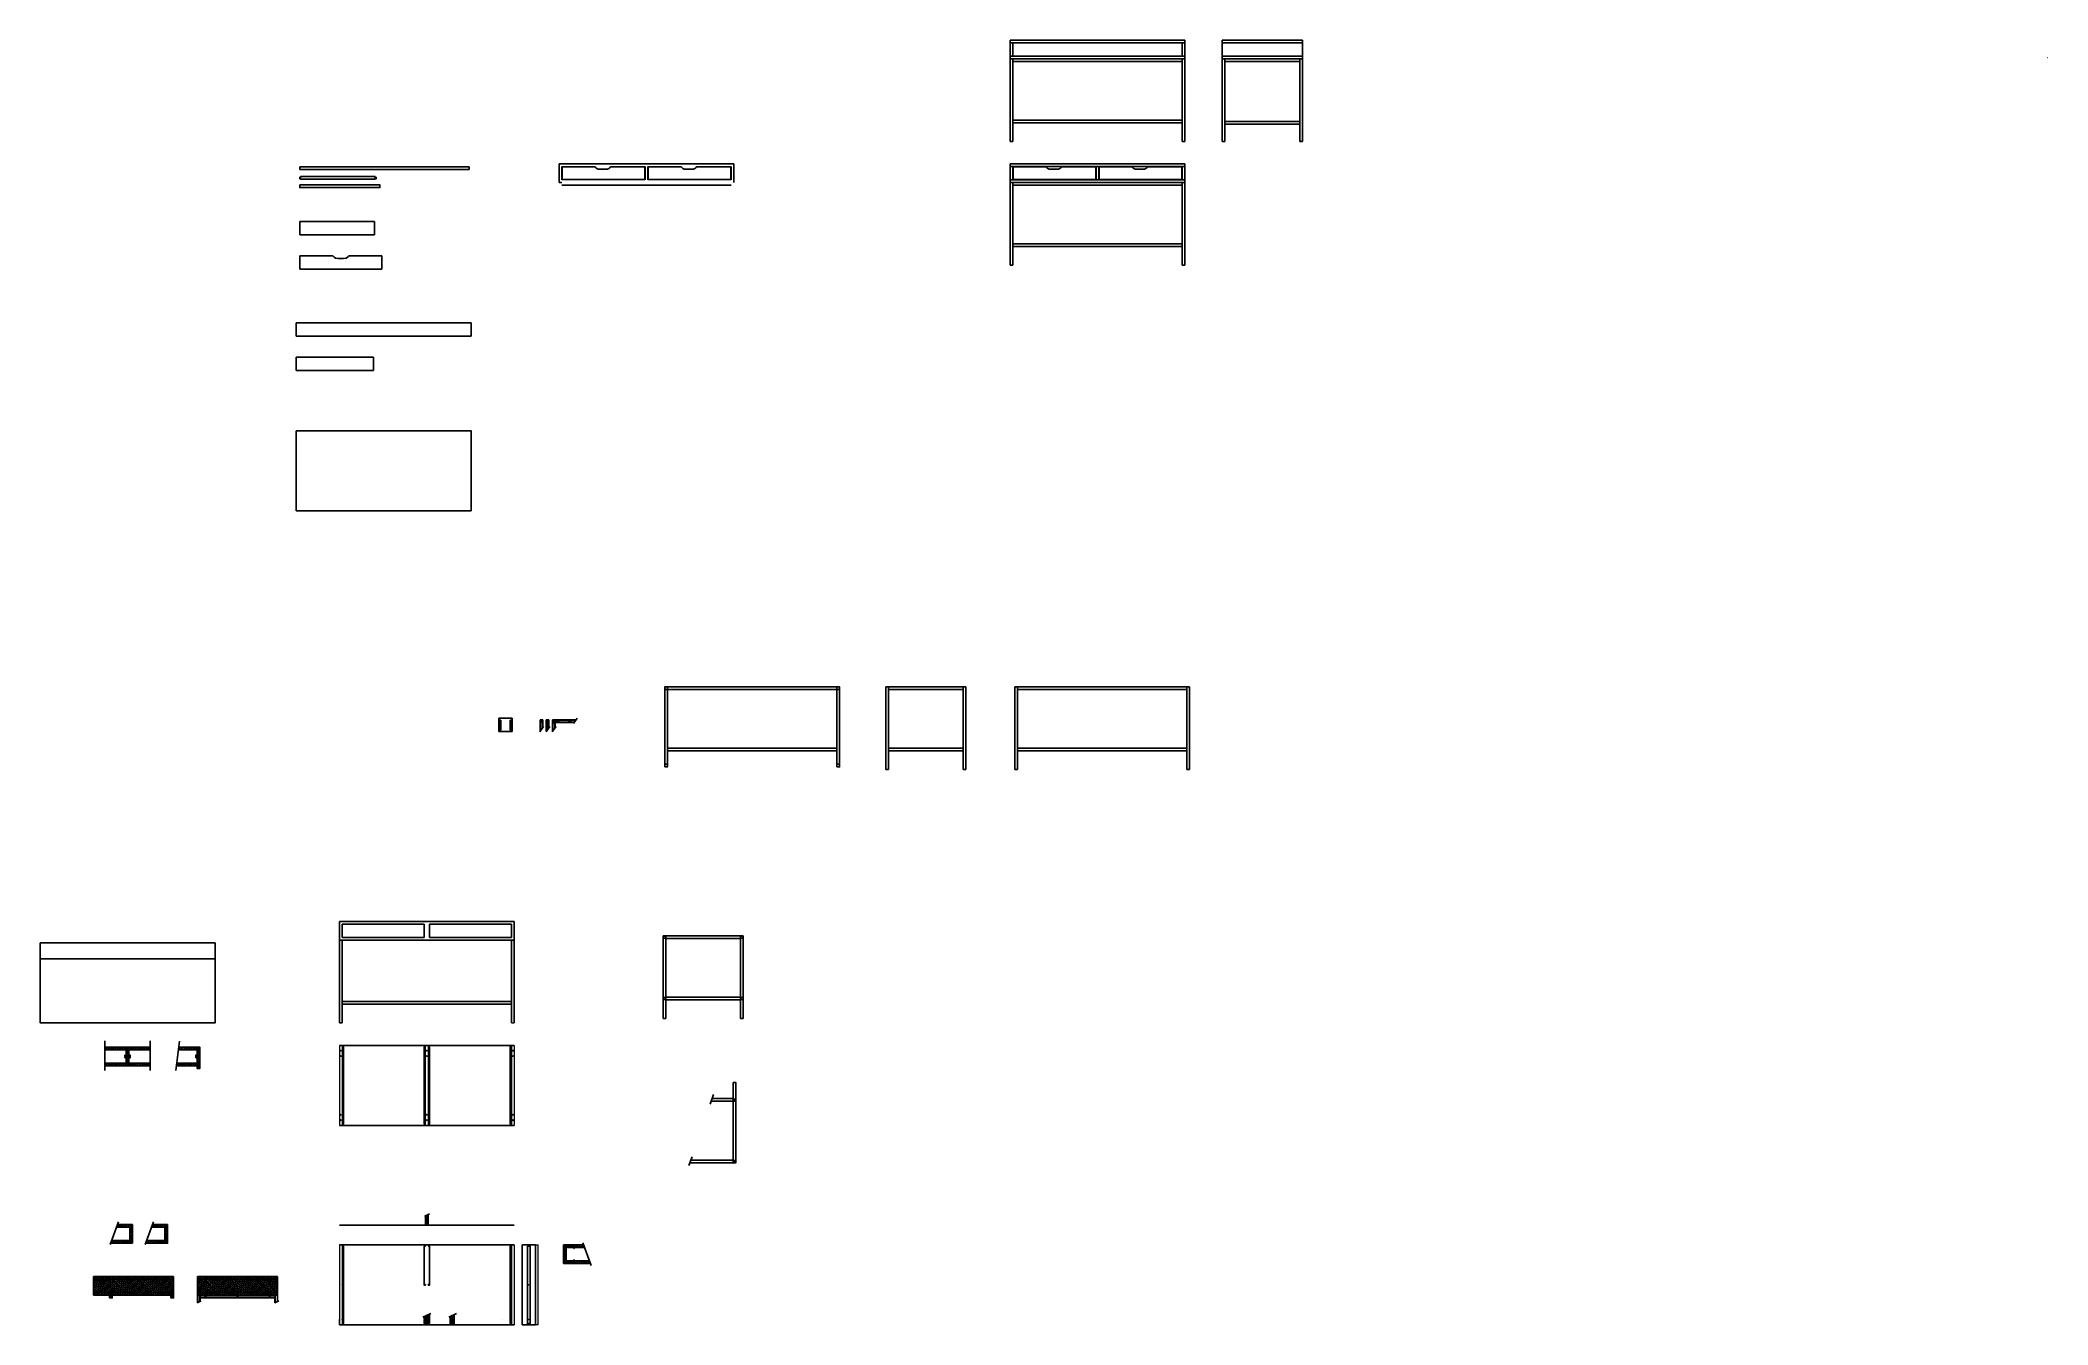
# Model space of a CAD drawing. Header units: millimetres. Extents: x 654 to 2158, y 484 to 1447.
import ezdxf

# ---------------------------------------------------------------- set-up
doc = ezdxf.new("R2010")
doc.units = ezdxf.units.MM
doc.linetypes.add('PHANTOM2', pattern=[1.25, 0.625, -0.125, 0.125, -0.125, 0.125, -0.125])
doc.linetypes.add('TRATTOPUNTO', pattern=[25.4, 12.7, -6.35, 0, -6.35])
doc.layers.get('DEFPOINTS').update_dxf_attribs({"color": 210})
doc.layers.add('A-ANNO-DIMS', color=10, linetype='Continuous', lineweight=18)
doc.layers.add('A-FURN', color=8, linetype='Continuous', lineweight=18)
for name, color, linetype in [('ASSI', 1, 'TRATTOPUNTO'), ('VV_D_2_CAMPITURE', 8, 'Continuous'), ('VV_D_2_QUOTE', 1, 'Continuous'), ('VV_D_2_STRUTTDETTAGLI', 5, 'Continuous'), ('VV_D_2_STRUTTPRINCIPALE', 3, 'Continuous'), ('VV_D_2_STRUTTSECONDARIA', 2, 'Continuous'), ('VV_D_2_VITI_DETTAGLI', 1, 'Continuous')]:
    doc.layers.add(name, color=color, linetype=linetype)
doc.layers.add('VV_D_2_VITI', color=2, linetype='Continuous', transparency=0.2)
pattern_1 = [(45, (0, 0), (-0.112253202, 0.112253202), []), (45, (0, 0.07938), (-0.112253202, 0.112253202), [])]
pattern_2 = [(135, (0, 0), (-0.112253202, -0.112253202), []), (135, (-0.07938, 5e-18), (-0.112253202, -0.112253202), [])]

msp = doc.modelspace()

# ---------------------------------------------------------------- hatches: boundary and pattern name
at = {"layer": 'VV_D_2_CAMPITURE'}
h = msp.add_hatch(dxfattribs=at)
h.set_pattern_fill('STEEL', color=256, scale=0.05)
h.set_pattern_definition([(45, (-3.3774, 0), (-0.112253202, 0.112253202), []), (45, (-3.3774, 0.07938), (-0.112253202, 0.112253202), [])])
h.paths.add_polyline_path([(1030.4, 937.3), (1030.2, 937.3), (1030.2, 931.3), (1030.4, 931.6)])
h.paths.add_polyline_path([(1028.6, 937.3), (1028.4, 937.3), (1028.4, 928.8), (1028.6, 929.1)])
h = msp.add_hatch(color=1, dxfattribs=at)
h.dxf.hatch_style = 1
h.paths.add_polyline_path([(1028.9, 936.9), (1028.6, 936.9), (1028.6, 935.7), (1028.6, 935.7), (1028.6, 936.9), (1028.8, 936.9), (1028.8, 935.7), (1028.9, 935.7)])
h = msp.add_hatch(dxfattribs=at)
h.set_pattern_fill('STEEL', color=256, scale=0.05, angle=90)
h.set_pattern_definition([(135, (-3.3774, 0), (-0.112253202, -0.112253202), []), (135, (-3.45677, 5e-18), (-0.112253202, -0.112253202), [])])
h.paths.add_polyline_path([(1028.8, 936.3), (1028.6, 936.3), (1028.6, 935.1), (1028.8, 935.1)])
h.paths.add_polyline_path([(1030.1, 936.3), (1029.9, 936.3), (1029.9, 935.1), (1030.1, 935.1)])
h = msp.add_hatch(color=1, dxfattribs=at)
h.dxf.hatch_style = 1
h.paths.add_polyline_path([(1030.2, 936.9), (1029.9, 936.9), (1029.9, 935.7), (1029.9, 935.7), (1029.9, 936.9), (1030.1, 936.9), (1030.1, 935.7), (1030.2, 935.7)])
h = msp.add_hatch(dxfattribs=at)
h.set_pattern_fill('STEEL', color=256, scale=0.05)
h.set_pattern_definition([(45, (1.27409, 0), (-0.112253202, 0.112253202), []), (45, (1.27409, 0.07938), (-0.112253202, 0.112253202), [])])
h.paths.add_polyline_path([(1035, 937.3), (1034.8, 937.3), (1034.8, 931.3), (1035, 931.6)])
h.paths.add_polyline_path([(1033.2, 937.3), (1033, 937.3), (1033, 928.8), (1033.2, 929.1)])
h = msp.add_hatch(dxfattribs=at)
h.set_pattern_fill('STEEL', color=256, scale=0.05)
h.set_pattern_definition(pattern_1)
h.paths.add_polyline_path([(1034.5, 936.9), (1034.8, 936.9), (1034.8, 937.3), (1033.2, 937.3), (1033.2, 936.9), (1033.5, 936.9), (1033.5, 935.7), (1033.2, 935.7), (1033.2, 929.1), (1034.8, 931.3), (1034.8, 935.7), (1034.5, 935.7)])
h = msp.add_hatch(color=1, dxfattribs=at)
h.dxf.hatch_style = 1
h.paths.add_polyline_path([(1033.5, 936.9), (1033.2, 936.9), (1033.2, 935.7), (1033.5, 935.7)])
h.paths.add_polyline_path([(1033.3, 935.7), (1033.3, 936.9), (1033.5, 936.9), (1033.5, 935.7)], flags=16)
h = msp.add_hatch(color=1, dxfattribs=at)
h.dxf.hatch_style = 1
h.paths.add_polyline_path([(1033.5, 936.9), (1033.2, 936.9), (1033.2, 935.7), (1033.3, 935.7), (1033.3, 936.9), (1033.5, 936.9), (1033.5, 935.7), (1033.5, 935.7)])
h = msp.add_hatch(dxfattribs=at)
h.set_pattern_fill('STEEL', color=256, scale=0.05, angle=90)
h.set_pattern_definition(pattern_2)
h.paths.add_polyline_path([(1033.5, 936.3), (1033.3, 936.3), (1033.3, 935.7), (1033.5, 935.7)])
h.paths.add_polyline_path([(1034.8, 936.3), (1034.6, 936.3), (1034.6, 935.7), (1034.8, 935.7)])
h = msp.add_hatch(color=1, dxfattribs=at)
h.dxf.hatch_style = 1
h.paths.add_polyline_path([(1034.8, 936.9), (1034.5, 936.9), (1034.5, 935.7), (1034.6, 935.7), (1034.6, 936.9), (1034.8, 936.9), (1034.8, 935.7), (1034.8, 935.7)])
h = msp.add_hatch(color=1, dxfattribs=at)
h.dxf.hatch_style = 1
h.paths.add_polyline_path([(1034.8, 936.9), (1034.5, 936.9), (1034.5, 935.7), (1034.8, 935.7)])
h.paths.add_polyline_path([(1034.6, 935.7), (1034.6, 936.9), (1034.8, 936.9), (1034.8, 935.7)], flags=16)
h = msp.add_hatch(dxfattribs=at)
h.set_pattern_fill('STEEL', color=256, scale=0.05)
h.set_pattern_definition(pattern_1)
h.paths.add_polyline_path([(1037.9, 937.3), (1037.7, 937.3), (1037.7, 928.8), (1037.9, 929.1)])
h.paths.add_polyline_path([(1039.7, 935.7), (1039.5, 935.7), (1039.5, 931.3), (1039.7, 931.6)])
h.paths.add_polyline_path([(1039.7, 937.3), (1039.5, 937.3), (1039.5, 936.9), (1039.7, 936.9)])
h = msp.add_hatch(dxfattribs=at)
h.set_pattern_fill('STEEL', color=256, scale=0.05, angle=90)
h.set_pattern_definition(pattern_2)
h.paths.add_polyline_path([(1042.4, 937.1), (1039.7, 937.1), (1039.7, 936.3), (1038.7, 936.3), (1038.7, 935.1), (1039.3, 935.1), (1039.5, 935.7), (1039.7, 935.7), (1039.7, 935.6), (1042.4, 935.6)])
h = msp.add_hatch(dxfattribs=at)
h.set_pattern_fill('STEEL', color=256, scale=0.05, angle=90)
h.set_pattern_definition(pattern_2)
h.paths.add_polyline_path([(1054, 935.5), (1039.7, 935.5), (1039.7, 935.3), (1053.9, 935.3)])
h.paths.add_polyline_path([(1055.3, 937.3), (1039.7, 937.3), (1039.7, 937.1), (1055.2, 937.1)])
h = msp.add_hatch(dxfattribs=at)
h.set_pattern_fill('STEEL', color=256, scale=0.05)
h.set_pattern_definition(pattern_1)
h.paths.add_polyline_path([(1050.1, 936.3), (1049.9, 936.3), (1049.9, 935.7), (1050.1, 935.7)])
h.paths.add_polyline_path([(1051.5, 936.3), (1051.3, 936.3), (1051.3, 935.7), (1051.5, 935.7)])
h = msp.add_hatch(dxfattribs=at)
h.set_pattern_fill('JIS_STN_2.5', color=256, scale=0.5)
h.paths.add_polyline_path([(736.3, 690.1), (736.3, 692.1), (702.3, 692.1), (702.3, 690.1), (719, 690.1), (719, 690.8), (719.5, 690.8), (719.5, 690.1)])
h = msp.add_hatch(dxfattribs=at)
h.set_pattern_fill('JIS_STN_2.5', color=256, scale=0.5)
h.paths.add_polyline_path([(773.3, 692.1), (757.6, 692.1), (757.4, 690.1), (772.1, 690.1), (772.1, 690.8), (772.6, 690.8), (772.6, 690.1), (773.3, 690.1)])
h.paths.add_polyline_path([(772.2, 680.1), (756.1, 680.1), (755.8, 678.1), (772.2, 678.1)])
h.paths.add_polyline_path([(773.3, 680.1), (772.5, 680.1), (772.5, 678.1), (773.3, 678.1)])
h = msp.add_hatch(dxfattribs=at)
h.set_pattern_fill('JIS_STN_2.5', color=256, scale=0.5)
h.paths.add_polyline_path([(736.3, 680.1), (719.5, 680.1), (719.5, 679.4), (719, 679.4), (719, 680.1), (702.3, 680.1), (702.3, 678.1), (736.3, 678.1)])
h = msp.add_hatch(dxfattribs=at)
h.set_pattern_fill('STEEL', color=256, scale=0.05)
h.set_pattern_definition(pattern_1)
h.paths.add_polyline_path([(718.3, 686.1), (717.5, 686.1, 0.414214), (717.3, 685.9), (717.3, 685.3), (717.4, 685.3), (717.4, 685.9, -0.414214), (717.5, 686), (718.2, 686), (718.2, 685.3), (718.3, 685.3)])
h.paths.add_polyline_path([(718.3, 684.9), (718.2, 684.9), (718.2, 684.1), (717.5, 684.1, -0.414214), (717.4, 684.3), (717.4, 684.8), (717.3, 684.8), (717.3, 684.3, 0.414214), (717.5, 684.1), (718.3, 684.1)])
h.paths.add_polyline_path([(721.3, 684.3), (721.3, 684.8), (721.2, 684.8), (721.2, 684.3, -0.414214), (721.1, 684.1), (720.3, 684.1), (720.3, 684.9), (720.3, 684.9), (720.3, 684.1), (721.1, 684.1, 0.414214)])
h.paths.add_polyline_path([(721.1, 686.1), (720.3, 686.1), (720.3, 685.3), (720.3, 685.3), (720.3, 686), (721.1, 686, -0.414214), (721.2, 685.9), (721.2, 685.3), (721.3, 685.3), (721.3, 685.9, 0.414214)])
h = msp.add_hatch(dxfattribs=at)
h.set_pattern_fill('JIS_STN_2.5', color=256, scale=0.5, angle=90)
h.paths.add_polyline_path([(720.3, 684.9), (719.5, 684.9), (719.5, 685.3), (720.3, 685.3), (720.3, 690.1), (719.5, 690.1), (719.5, 688.9), (719.6, 688.9), (719.6, 687.7), (718.3, 687.7), (718.3, 685.3), (719.1, 685.3), (719.1, 684.9), (718.3, 684.9), (718.3, 680.1), (719, 680.1), (719, 680.9), (719.5, 680.9), (719.5, 680.1), (720.3, 680.1)])
h.paths.add_polyline_path([(719, 690.1), (718.3, 690.1), (718.3, 688.9), (719, 688.9)])
h = msp.add_hatch(dxfattribs=at)
h.set_pattern_fill('STEEL', color=256, scale=0.05)
h.set_pattern_definition(pattern_1)
h.paths.add_polyline_path([(770.6, 686), (771.3, 686), (771.3, 685.3), (771.3, 685.3), (771.3, 686.1), (770.6, 686.1, 0.414214), (770.4, 685.9), (770.4, 685.3), (770.4, 685.3), (770.4, 685.9, -0.414214)])
h.paths.add_polyline_path([(771.3, 684.9), (771.3, 684.9), (771.3, 684.1), (770.6, 684.1, -0.414214), (770.4, 684.3), (770.4, 684.8), (770.4, 684.8), (770.4, 684.3, 0.414214), (770.6, 684.1), (771.3, 684.1)])
h = msp.add_hatch(dxfattribs=at)
h.set_pattern_fill('JIS_STN_2.5', color=256, scale=0.5, angle=90)
h.paths.add_polyline_path([(772.1, 690.1), (771.3, 690.1), (771.3, 688.9), (772.1, 688.9)])
h.paths.add_polyline_path([(773.3, 690.1), (772.6, 690.1), (772.6, 688.9), (772.7, 688.9), (772.7, 687.7), (771.3, 687.7), (771.3, 685.3), (772.1, 685.3), (772.1, 684.9), (771.3, 684.9), (771.3, 684.1), (771.3, 680.1), (772.2, 680.1), (772.2, 680.8), (772.5, 680.8), (772.5, 680.1), (773.3, 680.1), (773.3, 685.3)])
h = msp.add_hatch(dxfattribs=at)
h.set_pattern_fill('STEEL', color=256, scale=0.05)
h.set_pattern_definition([(45, (19.52387, 171.82774), (-0.112253202, 0.112253202), []), (45, (19.52387, 171.90711), (-0.112253202, 0.112253202), [])])
h.paths.add_polyline_path([(771.5, 677.9), (772.2, 677.9), (772.2, 678.1), (771.3, 678.1), (771.3, 676.1), (772.1, 676.1), (772.1, 676.1), (772.2, 676.2), (772.2, 676.3), (771.5, 676.3)])
h.paths.add_polyline_path([(773.3, 678.1), (772.5, 678.1), (772.5, 677.9), (773.1, 677.9), (773.1, 676.3), (772.5, 676.3), (772.5, 676.2), (772.6, 676.1), (772.6, 676.1), (773.3, 676.1)])
h = msp.add_hatch(dxfattribs=at)
h.set_pattern_fill('JIS_STN_2.5', color=256, scale=0.5)
h.set_pattern_definition([(45, (-61.8933, -102.0806), (-0.8838835, 0.8838835), []), (45, (-61.0108, -102.0806), (-0.8838835, 0.8838835), [0.6, -0.25])])
h.paths.add_polyline_path([(721.8, 546.4), (721.8, 546.4), (721.8, 547.1), (720.9, 547.1), (707.3, 547.1), (706.6, 545.1), (721.7, 545.1), (721.7, 545.2), (721.8, 545.2)])
h.paths.add_polyline_path([(722.9, 547.1), (722.7, 547.1), (722, 547.1), (722, 546.4), (722, 546.4), (722, 545.2), (722.1, 545.2), (722.1, 545.1), (722.9, 545.1)])
h.paths.add_polyline_path([(722.9, 557.1), (722, 557.1), (722, 556.3), (722, 556.2), (721.8, 556.2), (721.7, 556.3), (721.7, 557.1), (720.9, 557.1), (720.9, 547.1), (721.8, 547.1), (721.8, 547.8), (722, 547.8), (722, 547.1), (722.9, 547.1)])
h.paths.add_polyline_path([(722.9, 559.1), (722.9, 557.1), (722, 557.1), (722, 556.3), (722, 556.3), (722, 557.5), (721.8, 557.5), (721.8, 556.3), (721.7, 556.3), (721.7, 557.1), (710.9, 557.1), (711.6, 559.1)])
h = msp.add_hatch(dxfattribs=at)
h.set_pattern_fill('JIS_STN_2.5', color=256, scale=0.5)
h.paths.add_polyline_path([(749.2, 557.1), (748.4, 557.1), (748.4, 556), (748.5, 556), (748.5, 554.7), (747.2, 554.7), (747.2, 547.1), (733.6, 547.1), (732.8, 545.1), (749.2, 545.1)])
h.paths.add_polyline_path([(747.9, 557.1), (747.2, 557.1), (747.2, 556), (747.9, 556)], flags=17)
h.paths.add_polyline_path([(749.2, 559.1), (737.9, 559.1), (737.2, 557.1), (747.2, 557.1), (747.9, 557.1), (747.9, 557.8), (748.4, 557.8), (748.4, 557.1), (749.2, 557.1)])
h = msp.add_hatch(dxfattribs=at)
h.set_pattern_fill('JIS_STN_2.5', color=256, scale=0.5)
h.paths.add_polyline_path([(944.5, 566.6), (942.5, 565.7), (942.5, 563.5), (943.8, 563.5), (943.8, 562.3), (942.5, 562.3), (942.5, 558.7), (944.5, 558.7)])
h = msp.add_hatch(dxfattribs=at)
h.set_pattern_fill('JIS_STN_2.5', color=256, scale=0.5)
h.paths.add_polyline_path([(1047.8, 539.6), (1046.5, 539.6), (1046.5, 540.9), (1046.6, 540.9), (1046.6, 542), (1045.8, 542), (1045.8, 532), (1046.6, 532), (1046.6, 533.1), (1046.5, 533.1), (1046.5, 534.4), (1047.8, 534.4)])
h.paths.add_polyline_path([(1047.8, 533.1), (1047, 533.1), (1047, 532), (1047.8, 532)], flags=17)
h.paths.add_polyline_path([(1047.8, 542), (1047, 542), (1047, 540.9), (1047.8, 540.9)], flags=17)
h.paths.add_polyline_path([(1061, 544), (1045.8, 544), (1045.8, 542), (1046.6, 542), (1046.6, 542.7), (1047, 542.7), (1047, 542), (1047.8, 542), (1053.6, 542), (1053.6, 542.4), (1053.7, 542.5), (1053.9, 542.5), (1053.9, 542.4), (1053.9, 542), (1061.8, 542)])
h = msp.add_hatch(dxfattribs=at)
h.set_pattern_fill('JIS_STN_2.5', color=256, scale=0.5)
h.paths.add_polyline_path([(1065.4, 532), (1053.9, 532), (1053.9, 532), (1053.9, 531.9), (1053.9, 531.9), (1053.9, 531.9), (1053.9, 531.9), (1053.9, 531.9), (1053.9, 531.8), (1053.9, 531.8), (1053.9, 531.8), (1053.9, 531.7), (1053.9, 531.7), (1053.9, 531.7), (1053.9, 531.6), (1053.9, 531.6), (1053.9, 531.6), (1053.9, 531.5), (1053.9, 531.5), (1053.9, 531.5), (1053.9, 531.4), (1053.9, 531.4), (1053.9, 531.4), (1053.9, 531.3), (1053.9, 531.3), (1053.9, 531.3), (1053.7, 531.3), (1053.7, 531.3), (1053.7, 531.4), (1053.7, 531.4), (1053.7, 531.4), (1053.7, 531.4), (1053.7, 531.4), (1053.7, 531.5), (1053.7, 531.5), (1053.7, 531.5), (1053.7, 531.6), (1053.7, 531.6), (1053.7, 531.6), (1053.7, 531.7), (1053.7, 531.7), (1053.7, 531.7), (1053.7, 531.8), (1053.7, 531.8), (1053.7, 531.8), (1053.7, 531.9), (1053.7, 531.9), (1053.7, 531.9), (1053.7, 532), (1053.7, 532), (1053.7, 532), (1053.7, 532), (1047.8, 532), (1047.8, 532), (1047, 532), (1047, 531.3), (1046.6, 531.3), (1046.6, 532), (1045.8, 532), (1045.8, 530), (1053.6, 530), (1053.6, 530), (1053.7, 530.1), (1053.9, 530.1), (1054, 530), (1054, 530), (1066.1, 530)])
h = msp.add_hatch(dxfattribs=at)
h.set_pattern_fill('JIS_STN_2.5', color=256, scale=0.5)
h.paths.add_polyline_path([(753.8, 520.2), (693.8, 520.2), (693.8, 518.2), (699.5, 518.2), (699.5, 519), (700.1, 519), (700.1, 518.2), (708.6, 518.2), (708.6, 518.8), (709.1, 518.8), (709.1, 518.2), (738.6, 518.2), (738.6, 518.8), (739.1, 518.8), (739.1, 518.2), (747.5, 518.2), (747.5, 519), (748.1, 519), (748.1, 518.2), (753.8, 518.2)])
h.paths.add_polyline_path([(752.6, 508.2), (748, 508.2), (748, 507.7), (747.6, 507.7), (747.6, 508.2), (724, 508.2), (724, 506.4), (724.1, 506.3), (724.1, 506.2), (752.6, 506.2)])
h.paths.add_polyline_path([(753.8, 508.2), (753, 508.2), (753, 506.2), (753.8, 506.2)])
h.paths.add_polyline_path([(723.6, 508.2), (709, 508.2), (700, 508.2), (700, 507.7), (699.6, 507.7), (699.6, 508.2), (693.8, 508.2), (693.8, 506.2), (723.6, 506.2), (723.6, 506.3), (723.6, 506.4)])
h = msp.add_hatch(dxfattribs=at)
h.set_pattern_fill('JIS_STN_2.5', color=256, scale=0.5, angle=90)
h.paths.add_polyline_path([(753.8, 518.2), (748.1, 518.2), (748.1, 517.2, -4.755737), (747.5, 517.2), (747.5, 518.2), (739.1, 518.2), (739.1, 517.3), (738.6, 517.3), (738.6, 518.2), (709.1, 518.2), (709.1, 517.3), (708.6, 517.3), (708.6, 518.2), (700.1, 518.2), (700.1, 517.2, -4.755737), (699.5, 517.2), (699.5, 518.2), (693.8, 518.2), (693.8, 508.2), (699.6, 508.2), (699.6, 509.2), (700, 509.2), (700, 508.2), (723.6, 508.2), (723.6, 509), (724, 509), (724, 508.2), (738.6, 508.2), (747.6, 508.2), (747.6, 509.2), (748, 509.2), (748, 508.2), (752.6, 508.2), (752.6, 509), (753, 509), (753, 508.2), (753.8, 508.2)])
h = msp.add_hatch(dxfattribs=at)
h.set_pattern_fill('JIS_STN_2.5', color=256, scale=0.5)
h.paths.add_polyline_path([(831.7, 520.2), (771.7, 520.2), (771.7, 518.2), (777.4, 518.2), (777.4, 519), (778, 519), (778, 518.2), (786.5, 518.2), (786.5, 518.8), (786.9, 518.8), (786.9, 518.2), (816.5, 518.2), (816.5, 518.8), (816.9, 518.8), (816.9, 518.2), (825.4, 518.2), (825.4, 519), (826, 519), (826, 518.2), (831.7, 518.2)])
h.paths.add_polyline_path([(831.7, 508.2), (825.9, 508.2), (825.9, 506.2), (831.7, 506.2)])
h.paths.add_polyline_path([(825.5, 508.2), (816.9, 508.2), (816.9, 507.7), (816.5, 507.7), (816.5, 508.2), (801.9, 508.2), (801.9, 506.2), (825.5, 506.2)])
h.paths.add_polyline_path([(801.5, 508.2), (786.9, 508.2), (786.9, 507.7), (786.5, 507.7), (786.5, 508.2), (777.9, 508.2), (777.9, 506.2), (801.5, 506.2)])
h.paths.add_polyline_path([(777.5, 508.2), (771.7, 508.2), (771.7, 506.2), (777.5, 506.2)])
h = msp.add_hatch(dxfattribs=at)
h.set_pattern_fill('JIS_STN_2.5', color=256, scale=0.5, angle=90)
h.paths.add_polyline_path([(831.7, 518.2), (826, 518.2), (826, 517.2, -4.755737), (825.4, 517.2), (825.4, 518.2), (816.9, 518.2), (816.9, 517.3), (816.5, 517.3), (816.5, 518.2), (786.9, 518.2), (786.9, 517.3), (786.5, 517.3), (786.5, 518.2), (778, 518.2), (778, 517.2, -4.755737), (777.4, 517.2), (777.4, 518.2), (771.7, 518.2), (771.7, 508.2), (777.5, 508.2), (777.5, 509), (777.9, 509), (777.9, 508.2), (786.5, 508.2), (786.5, 509.2), (786.9, 509.2), (786.9, 508.2), (801.5, 508.2), (801.5, 509), (801.9, 509), (801.9, 508.2), (816.5, 508.2), (816.5, 509.2), (816.9, 509.2), (816.9, 508.2), (825.5, 508.2), (825.5, 509), (825.9, 509), (825.9, 508.2), (831.7, 508.2)])
h = msp.add_hatch(dxfattribs=at)
h.set_pattern_fill('STEEL', color=256, scale=0.05)
h.set_pattern_definition(pattern_1)
h.paths.add_polyline_path([(707.8, 506.2), (705.8, 506.2), (705.8, 504.2), (707.8, 504.2)])
h.paths.add_polyline_path([(706, 506), (707.6, 506), (707.6, 504.4), (706, 504.4)], flags=16)
h = msp.add_hatch(dxfattribs=at)
h.set_pattern_fill('STEEL', color=256, scale=0.05)
h.set_pattern_definition(pattern_1)
h.paths.add_polyline_path([(752, 506), (752.6, 506), (752.6, 506.2), (751.8, 506.2), (751.8, 504.2), (752.6, 504.2), (752.6, 504.3), (752.6, 504.4), (752.6, 504.4), (752, 504.4)])
h.paths.add_polyline_path([(753.8, 506.2), (753, 506.2), (753, 506), (753.6, 506), (753.6, 504.4), (753, 504.4), (753, 504.4), (753.1, 504.3), (753.1, 504.2), (753.8, 504.2)])
h = msp.add_hatch(dxfattribs=at)
h.set_pattern_fill('STEEL', color=256, scale=0.05)
h.set_pattern_definition(pattern_1)
h.paths.add_polyline_path([(771.9, 506.2), (771.7, 506.2), (771.7, 500.6), (771.9, 500.7)])
h.paths.add_polyline_path([(773.7, 506.2), (773.5, 506.2), (773.5, 501.6), (773.7, 501.7)])
h.paths.add_polyline_path([(777.5, 504.4), (777.5, 504.4), (773.7, 504.4), (773.7, 504.2), (777.4, 504.2), (777.4, 504.3)])
h.paths.add_polyline_path([(777.5, 506.2), (773.7, 506.2), (773.7, 506), (777.5, 506)])
h = msp.add_hatch(dxfattribs=at)
h.set_pattern_fill('STEEL', color=256, scale=0.05)
h.set_pattern_definition(pattern_1)
h.paths.add_polyline_path([(801.5, 506.2), (777.9, 506.2), (777.9, 506), (801.5, 506)])
h.paths.add_polyline_path([(801.5, 504.4), (801.5, 504.4), (777.9, 504.4), (777.9, 504.4), (777.9, 504.3), (777.9, 504.2), (801.4, 504.2), (801.4, 504.3)])
h = msp.add_hatch(dxfattribs=at)
h.set_pattern_fill('STEEL', color=256, scale=0.05)
h.set_pattern_definition(pattern_1)
h.paths.add_polyline_path([(825.5, 506.2), (801.9, 506.2), (801.9, 506), (825.5, 506)])
h.paths.add_polyline_path([(825.5, 504.4), (825.5, 504.4), (801.9, 504.4), (801.9, 504.4), (801.9, 504.3), (801.9, 504.2), (825.4, 504.2), (825.4, 504.3)])
h = msp.add_hatch(dxfattribs=at)
h.set_pattern_fill('STEEL', color=256, scale=0.05)
h.set_pattern_definition(pattern_1)
h.paths.add_polyline_path([(829.7, 506.2), (825.9, 506.2), (825.9, 506), (829.7, 506)])
h.paths.add_polyline_path([(829.7, 504.4), (825.9, 504.4), (825.9, 504.4), (825.9, 504.3), (825.9, 504.2), (829.7, 504.2)])
h.paths.add_polyline_path([(829.9, 506.2), (829.7, 506.2), (829.7, 506), (829.7, 500.6), (829.9, 500.7)])
h.paths.add_polyline_path([(831.7, 506.2), (831.5, 506.2), (831.5, 501.6), (831.7, 501.7)])
h = msp.add_hatch(dxfattribs=at)
h.set_pattern_fill('STEEL', color=256, scale=0.05)
h.set_pattern_definition(pattern_1)
h.paths.add_polyline_path([(942.5, 487.8), (942.5, 487.8), (942.5, 485.1), (941.6, 485.1), (941.6, 487.8), (941.5, 487.8), (941.5, 485), (942.5, 485)])
h.paths.add_polyline_path([(945.5, 487.8), (945.5, 487.8), (945.5, 485.1), (944.6, 485.1), (944.6, 487.8), (944.5, 487.8), (944.5, 485), (945.5, 485)])
h.paths.add_polyline_path([(945.5, 490.2), (945.5, 492), (945.5, 492), (945.5, 488.2), (945.5, 488.2)])
h.paths.add_polyline_path([(944.6, 491.6), (944.5, 491.6), (944.5, 488.2), (944.6, 488.2)])
h.paths.add_polyline_path([(942.5, 490.7), (942.5, 490.6), (942.5, 488.2), (942.5, 488.2)])
h.paths.add_polyline_path([(941.6, 490.2), (941.5, 490.2), (941.5, 488.2), (941.6, 488.2)])
h = msp.add_hatch(dxfattribs=at)
h.set_pattern_fill('JIS_STN_2.5', color=256, scale=0.5)
h.paths.add_polyline_path([(944.5, 487.8), (943.7, 487.8), (943.7, 488.2), (944.5, 488.2), (944.5, 491.6), (942.5, 490.7), (942.5, 488.2), (943.3, 488.2), (943.3, 487.8), (942.5, 487.8), (942.5, 484), (944.5, 484)])
h = msp.add_hatch(dxfattribs=at)
h.set_pattern_fill('STEEL', color=256, scale=0.05)
h.set_pattern_definition(pattern_1)
h.paths.add_polyline_path([(961.9, 487.8), (961.9, 487.8), (961.9, 485.1), (961, 485.1), (961, 487.8), (960.9, 487.8), (960.9, 485), (961.9, 485)])
h.paths.add_polyline_path([(961, 490.2), (960.9, 490.2), (960.9, 488.2), (961, 488.2)])
h.paths.add_polyline_path([(961.9, 490.7), (961.9, 490.6), (961.9, 488.2), (961.9, 488.2)])
h = msp.add_hatch(dxfattribs=at)
h.set_pattern_fill('JIS_STN_2.5', color=256, scale=0.5)
h.set_pattern_definition([(45, (19.3958, 0), (-0.8838835, 0.8838835), []), (45, (20.2783, 0), (-0.8838835, 0.8838835), [0.6, -0.25])])
h.paths.add_polyline_path([(963.9, 487.8), (963.1, 487.8), (963.1, 488.2), (963.9, 488.2), (963.9, 491.6), (961.9, 490.7), (961.9, 488.2), (962.7, 488.2), (962.7, 487.8), (961.9, 487.8), (961.9, 484), (963.9, 484)])

# ---------------------------------------------------------------- linework, layer by layer
for p, q in [((878, 786.2), (1009, 786.2)), ((878, 786.2), (878, 772.2)), ((880, 784.2), (941.5, 784.2)), ((910.8, 784.2), (904.8, 784.2)), ((941.5, 784.2), (910.8, 784.2)), ((910.8, 784.2), (916.8, 784.2)), ((941.5, 784.2), (941.5, 774.2)), ((1009, 786.2), (943.5, 786.2)), ((1007, 784.2), (945.5, 784.2)), ((945.5, 784.2), (945.5, 774.2)), ((945.5, 784.2), (976.3, 784.2)), ((976.3, 784.2), (970.3, 784.2)), ((976.3, 784.2), (982.3, 784.2)), ((1009, 786.2), (1007, 786.2)), ((1007, 784.2), (1007, 774.2)), ((1009, 786.2), (1009, 772.2)), ((878, 710.2), (878, 772.2)), ((878, 710.2), (878, 772.2)), ((878, 772.2), (1009, 772.2)), ((880, 774.2), (941.5, 774.2)), ((880, 772.2), (880, 710.2)), ((1007, 774.2), (945.5, 774.2)), ((1007, 772.2), (1007, 710.2)), ((1009, 772.2), (1009, 710.2)), ((1120.6, 775.6), (1120.6, 773.6)), ((1180.6, 775.6), (1178.6, 775.6)), ((880, 726.2), (1007, 726.2)), ((880, 724.2), (1007, 724.2)), ((1120.6, 727.6), (1120.6, 729.6)), ((1120.6, 713.6), (1120.6, 727.6)), ((1178.6, 729.6), (1178.6, 729.3)), ((1178.6, 727.6), (1178.6, 727.8)), ((878, 693.4), (1009, 693.4)), ((879, 689.4), (878.8, 689.4)), ((879, 689.3), (878.8, 689.3)), ((879, 689.4), (879, 689.6)), ((879, 689.3), (879, 689.1)), ((879.1, 689.4), (879.1, 689.6)), ((879.1, 689.4), (879.3, 689.4)), ((879.1, 689.3), (879.1, 689.1)), ((879.1, 689.3), (879.3, 689.3)), ((943.5, 689.4), (943.3, 689.4)), ((943.5, 689.3), (943.3, 689.3)), ((943.5, 689.4), (943.5, 689.6)), ((943.6, 689.4), (943.5, 689.3)), ((943.5, 689.4), (943.6, 689.3)), ((943.5, 689.3), (943.5, 689.1)), ((943.6, 689.4), (943.6, 689.6)), ((943.6, 689.4), (943.8, 689.4)), ((943.6, 689.3), (943.6, 689.1)), ((943.6, 689.3), (943.8, 689.3)), ((1008, 689.4), (1007.8, 689.4)), ((1008, 689.3), (1007.8, 689.3)), ((1008, 689.4), (1008, 689.6)), ((1008, 689.3), (1008, 689.1)), ((1008.1, 689.4), (1008.1, 689.6)), ((1008.1, 689.4), (1008.3, 689.4)), ((1008.1, 689.3), (1008.1, 689.1)), ((1008.1, 689.3), (1008.3, 689.3)), ((1009, 633.4), (878, 633.4)), ((879, 637.4), (878.8, 637.4)), ((879, 637.3), (878.8, 637.3)), ((879, 637.4), (879, 637.6)), ((879.1, 637.4), (879, 637.3)), ((879, 637.4), (879.1, 637.3)), ((879, 637.3), (879, 637.1)), ((879.1, 637.4), (879.1, 637.6)), ((879.1, 637.4), (879.3, 637.4)), ((879.1, 637.3), (879.1, 637.1)), ((879.1, 637.3), (879.3, 637.3)), ((943.5, 637.4), (943.3, 637.4)), ((943.5, 637.3), (943.3, 637.3)), ((943.5, 637.4), (943.5, 637.6)), ((943.6, 637.4), (943.5, 637.3)), ((943.5, 637.4), (943.6, 637.3)), ((943.5, 637.3), (943.5, 637.1)), ((943.6, 637.4), (943.6, 637.6)), ((943.6, 637.4), (943.8, 637.4)), ((943.6, 637.3), (943.6, 637.1)), ((943.6, 637.3), (943.8, 637.3)), ((1008, 637.4), (1007.8, 637.4)), ((1008, 637.3), (1007.8, 637.3)), ((1008, 637.4), (1008, 637.6)), ((1008, 637.4), (1008.1, 637.3)), ((1008.1, 637.4), (1008, 637.3)), ((1008, 637.3), (1008, 637.1)), ((1008.1, 637.4), (1008.1, 637.6)), ((1008.1, 637.4), (1008.3, 637.4)), ((1008.1, 637.3), (1008.1, 637.1)), ((1008.1, 637.3), (1008.3, 637.3)), ((720.9, 559.1), (722.9, 559.1)), ((749.2, 557.1), (749.2, 559.1)), ((1009, 558.7), (878, 558.7)), ((722.9, 547.1), (722.9, 545.1)), ((878, 544), (1009, 544)), ((1024.8, 544), (1014.8, 544)), ((1014.8, 544), (1014.8, 484)), ((1024.8, 484), (1024.8, 544)), ((880, 514.2), (880, 513.9)), ((880.1, 514.2), (880.2, 514.1)), ((880.1, 514.2), (880.1, 514.1)), ((880.1, 514.2), (880.1, 514.2)), ((880.1, 513.9), (880.1, 514.1)), ((880.2, 513.8), (880.1, 513.9)), ((880.2, 513.9), (880.2, 514.1)), ((880.2, 513.8), (880.2, 513.9)), ((880.3, 514.2), (880.4, 514.1)), ((880.3, 514.2), (880.3, 514.1)), ((880.3, 514.2), (880.3, 514.2)), ((880.3, 513.9), (880.3, 514.1)), ((880.4, 513.8), (880.3, 513.9)), ((880.4, 513.9), (880.4, 514.1)), ((880.4, 513.8), (880.4, 513.9)), ((880.5, 514.2), (880.5, 514.1)), ((880.5, 514.2), (880.5, 514.1)), ((880.5, 514.2), (880.5, 514.2)), ((880.6, 513.9), (880.5, 514.1)), ((880.5, 513.9), (880.5, 514.1)), ((880.5, 513.8), (880.5, 513.9)), ((880.7, 514.2), (880.6, 514.1)), ((880.7, 513.9), (880.6, 514.1)), ((880.6, 513.8), (880.6, 513.9)), ((880.7, 514.2), (880.7, 514.1)), ((880.7, 514.2), (880.7, 514.2)), ((881, 514.2), (880.7, 514.2)), ((880.7, 513.9), (880.7, 514.1)), ((880.7, 513.8), (880.7, 513.9)), ((880.7, 513.8), (880.7, 513.9)), ((881, 513.8), (880.7, 513.9)), ((880.7, 513.9), (881, 513.8)), ((881, 514.2), (881, 513.8)), ((881, 514.2), (881, 514.2)), ((881, 513.8), (881, 513.8)), ((941.5, 514.2), (941.5, 513.8)), ((941.5, 514.2), (941.5, 514.2)), ((941.5, 514.2), (941.8, 514.2)), ((941.5, 513.8), (941.5, 513.8)), ((941.8, 513.8), (941.5, 513.8)), ((941.6, 513.8), (941.8, 513.8)), ((941.9, 514.2), (941.8, 514.1)), ((941.8, 513.9), (941.8, 514.1)), ((941.8, 513.8), (941.9, 513.9)), ((941.8, 513.8), (941.8, 513.9)), ((941.9, 514.2), (941.9, 514.1)), ((941.9, 514.2), (941.9, 514.2)), ((941.9, 513.9), (941.9, 514.1)), ((942.1, 514.2), (942, 514.1)), ((942, 513.9), (942, 514.1)), ((942, 513.9), (942.1, 514.1)), ((942, 513.8), (942, 513.9)), ((942, 513.8), (942, 513.9)), ((942.1, 514.2), (942.1, 514.1)), ((942.1, 514.2), (942.1, 514.2)), ((942.1, 513.9), (942.2, 514.1)), ((942.2, 513.8), (942.1, 513.9)), ((942.2, 514.2), (942.2, 514.1)), ((942.2, 514.2), (942.3, 514.1)), ((942.2, 514.2), (942.2, 514.2)), ((942.2, 513.9), (942.3, 514.1)), ((942.2, 513.8), (942.2, 513.9)), ((942.3, 513.9), (942.4, 514.1)), ((942.3, 513.8), (942.4, 513.9)), ((942.3, 513.8), (942.3, 513.9)), ((942.4, 514.2), (942.4, 514.1)), ((942.4, 514.2), (942.4, 514.1)), ((942.4, 514.2), (942.4, 514.2)), ((942.4, 513.9), (942.4, 514.1)), ((944.5, 514.2), (944.5, 513.8)), ((944.6, 514.2), (944.7, 514.1)), ((944.6, 514.2), (944.6, 514.1)), ((944.6, 514.2), (944.6, 514.2)), ((944.6, 513.9), (944.6, 514.1)), ((944.7, 513.8), (944.6, 513.9)), ((944.7, 513.9), (944.7, 514.1)), ((944.7, 513.8), (944.7, 513.9)), ((944.8, 514.2), (944.9, 514.1)), ((944.8, 514.2), (944.8, 514.1)), ((944.8, 514.2), (944.8, 514.2)), ((944.8, 513.9), (944.8, 514.1)), ((944.9, 513.8), (944.8, 513.9)), ((944.9, 513.9), (944.9, 514.1)), ((944.9, 513.8), (944.9, 513.9)), ((945, 514.2), (945, 514.1)), ((945, 514.2), (945, 514.1)), ((945, 514.2), (945, 514.2)), ((945.1, 513.9), (945, 514.1)), ((945, 513.9), (945, 514.1)), ((945, 513.8), (945, 513.9)), ((945.2, 514.2), (945.1, 514.1)), ((945.2, 513.9), (945.1, 514.1)), ((945.1, 513.8), (945.1, 513.9)), ((945.2, 514.2), (945.2, 514.1)), ((945.2, 514.2), (945.2, 514.2)), ((945.5, 514.2), (945.2, 514.2)), ((945.2, 513.9), (945.2, 514.1)), ((945.2, 513.8), (945.2, 513.9)), ((945.2, 513.8), (945.2, 513.9)), ((945.5, 513.8), (945.2, 513.8)), ((945.2, 513.8), (945.5, 513.8)), ((945.5, 514.2), (945.5, 513.8)), ((945.5, 514.2), (945.5, 514.2)), ((945.5, 513.8), (945.5, 513.8)), ((1006, 514.2), (1006, 513.8)), ((1006, 514.2), (1006, 514.2)), ((1006, 514.2), (1006.3, 514.2)), ((1006, 513.8), (1006.3, 513.9)), ((1006.3, 513.9), (1006, 513.8)), ((1006, 513.8), (1006, 513.8)), ((1006.4, 514.2), (1006.3, 514.1)), ((1006.3, 513.9), (1006.3, 514.1)), ((1006.3, 513.8), (1006.4, 513.9)), ((1006.3, 513.8), (1006.3, 513.9)), ((1006.4, 514.2), (1006.4, 514.1)), ((1006.4, 514.2), (1006.4, 514.2)), ((1006.4, 513.9), (1006.4, 514.1)), ((1006.6, 514.2), (1006.5, 514.1)), ((1006.5, 513.9), (1006.5, 514.1)), ((1006.5, 513.9), (1006.6, 514.1)), ((1006.5, 513.8), (1006.5, 513.9)), ((1006.5, 513.8), (1006.5, 513.9)), ((1006.6, 514.2), (1006.6, 514.1)), ((1006.6, 514.2), (1006.6, 514.2)), ((1006.6, 513.9), (1006.7, 514.1)), ((1006.7, 513.8), (1006.6, 513.9)), ((1006.7, 514.2), (1006.7, 514.1)), ((1006.7, 514.2), (1006.8, 514.1)), ((1006.7, 514.2), (1006.7, 514.2)), ((1006.7, 513.9), (1006.8, 514.1)), ((1006.7, 513.8), (1006.7, 513.9)), ((1006.8, 513.9), (1006.9, 514.1)), ((1006.8, 513.8), (1006.9, 513.9)), ((1006.8, 513.8), (1006.8, 513.9)), ((1006.9, 514.2), (1006.9, 514.1)), ((1006.9, 514.2), (1006.9, 514.1)), ((1006.9, 514.2), (1006.9, 514.2)), ((1006.9, 513.9), (1006.9, 514.1)), ((1007, 514.2), (1007, 513.9)), ((1009, 484), (878, 484)), ((880, 488.2), (880, 487.9)), ((880.1, 488.2), (880.2, 488.1)), ((880.1, 488.2), (880.1, 488.1)), ((880.1, 488.2), (880.1, 488.2)), ((880.1, 487.9), (880.1, 488.1)), ((880.2, 487.8), (880.1, 487.9)), ((880.2, 487.9), (880.2, 488.1)), ((880.2, 487.8), (880.2, 487.9)), ((880.3, 488.2), (880.4, 488.1)), ((880.3, 488.2), (880.3, 488.1)), ((880.3, 488.2), (880.3, 488.2)), ((880.3, 487.9), (880.3, 488.1)), ((880.4, 487.8), (880.3, 487.9)), ((880.4, 487.9), (880.4, 488.1)), ((880.4, 487.8), (880.4, 487.9)), ((880.5, 488.2), (880.5, 488.1)), ((880.5, 488.2), (880.5, 488.1)), ((880.5, 488.2), (880.5, 488.2)), ((880.6, 487.9), (880.5, 488.1)), ((880.5, 487.9), (880.5, 488.1)), ((880.5, 487.8), (880.5, 487.9)), ((880.7, 488.2), (880.6, 488.1)), ((880.7, 487.9), (880.6, 488.1)), ((880.6, 487.8), (880.6, 487.9)), ((880.7, 488.2), (880.7, 488.1)), ((880.7, 488.2), (880.7, 488.2)), ((881, 488.2), (880.7, 488.2)), ((880.7, 487.9), (880.7, 488.1)), ((880.7, 487.8), (880.7, 487.9)), ((880.7, 487.8), (880.7, 487.9)), ((881, 487.8), (880.7, 487.9)), ((880.7, 487.9), (881, 487.8)), ((881, 488.2), (881, 487.8)), ((881, 488.2), (881, 488.2)), ((881, 487.8), (881, 487.8)), ((944.5, 491.6), (944.5, 488.2)), ((944.5, 487.8), (944.5, 484)), ((963.9, 491.6), (963.9, 488.2)), ((963.9, 488.2), (963.9, 484)), ((1006, 488.2), (1006, 487.8)), ((1006, 488.2), (1006, 488.2)), ((1006, 488.2), (1006.3, 488.2)), ((1006, 487.8), (1006.3, 487.9)), ((1006.3, 487.9), (1006, 487.8)), ((1006, 487.8), (1006, 487.8)), ((1006.4, 488.2), (1006.3, 488.1)), ((1006.3, 487.9), (1006.3, 488.1)), ((1006.3, 487.8), (1006.4, 487.9)), ((1006.3, 487.8), (1006.3, 487.9)), ((1006.4, 488.2), (1006.4, 488.1)), ((1006.4, 488.2), (1006.4, 488.2)), ((1006.4, 487.9), (1006.4, 488.1)), ((1006.6, 488.2), (1006.5, 488.1)), ((1006.5, 487.9), (1006.5, 488.1)), ((1006.5, 487.9), (1006.6, 488.1)), ((1006.5, 487.8), (1006.5, 487.9)), ((1006.5, 487.8), (1006.5, 487.9)), ((1006.6, 488.2), (1006.6, 488.1)), ((1006.6, 488.2), (1006.6, 488.2)), ((1006.6, 487.9), (1006.7, 488.1)), ((1006.7, 487.8), (1006.6, 487.9)), ((1006.7, 488.2), (1006.7, 488.1)), ((1006.7, 488.2), (1006.8, 488.1)), ((1006.7, 488.2), (1006.7, 488.2)), ((1006.7, 487.9), (1006.8, 488.1)), ((1006.7, 487.8), (1006.7, 487.9)), ((1006.8, 487.9), (1006.9, 488.1)), ((1006.8, 487.8), (1006.9, 487.9)), ((1006.8, 487.8), (1006.8, 487.9)), ((1006.9, 488.2), (1006.9, 488.1)), ((1006.9, 488.2), (1006.9, 488.1)), ((1006.9, 488.2), (1006.9, 488.2)), ((1006.9, 487.9), (1006.9, 488.1)), ((1007, 488.2), (1007, 487.9)), ((1014.8, 484), (1024.8, 484))]:
    msp.add_line(p, q)
at = {"linetype": 'PHANTOM2'}
msp.add_line((880, 784.2), (880, 774.2), dxfattribs=at)
at = {"linetype": 'TRATTOPUNTO'}
msp.add_line((878, 710.2), (880, 710.2), dxfattribs=at)
at = {"color": 2}
for p, q in [((1155.7, 649.3), (1158.2, 656.5)), ((1139.7, 603.5), (1142.2, 610)), ((706.2, 544.1), (712.4, 561.2)), ((732.5, 544.1), (738.7, 561.2)), ((941.7, 565.3), (945.6, 567.1)), ((1060.5, 545.5), (1066.7, 528.4)), ((940.6, 489.8), (946.4, 492.4)), ((960, 489.8), (965.8, 492.4))]:
    msp.add_line(p, q, dxfattribs=at)
for points in [[(653.8, 758.2), (653.8, 770.2), (784.8, 770.2), (784.8, 710.2), (653.8, 710.2), (653.8, 758.2), (784.8, 758.2)], [(720.9, 557.1), (710.9, 557.1)], [(711.6, 559.1), (720.9, 559.1)], [(880, 513.9), (880.7, 513.9), (880.7, 514.2), (880, 514.2)], [(942.5, 513.8), (941.8, 513.8), (941.8, 514.2), (942.5, 514.2)], [(945.2, 514.2), (944.5, 514.2)], [(944.5, 513.8), (945.2, 513.8), (945.2, 513.9)], [(1007, 513.9), (1006.3, 513.9), (1006.3, 514.2), (1007, 514.2)], [(880, 487.9), (880.7, 487.9), (880.7, 488.2), (880, 488.2)], [(1007, 487.9), (1006.3, 487.9), (1006.3, 488.2), (1007, 488.2)]]:
    msp.add_lwpolyline(points)
for centre, radius in [((879, 689.4), 0.263), ((879, 685.4), 0.242), ((943.5, 689.4), 0.263), ((943.5, 685.4), 0.242), ((1008, 689.4), 0.263), ((1008, 685.4), 0.242), ((879, 641.4), 0.242), ((879, 637.4), 0.263), ((943.5, 641.4), 0.242), ((943.5, 637.4), 0.263), ((1008, 641.4), 0.242), ((1008, 637.4), 0.263)]:
    msp.add_circle(centre, radius)
for centre, start, end in [((881, 514.2), 360, 106.5172), ((881, 513.8), 253.4783, 360), ((941.5, 514.2), 73.4828, 180), ((941.5, 513.8), 180, 286.5217), ((945.5, 514.2), 0, 106.5172), ((945.5, 513.8), 253.4783, 0), ((1006, 514.2), 73.4828, 180), ((1006, 513.8), 180, 286.5217), ((881, 488.2), 360, 106.5172), ((881, 487.8), 253.4783, 360), ((1006, 488.2), 73.4828, 180), ((1006, 487.8), 180, 286.5217)]:
    msp.add_arc(centre, 0.01, start, end)
at = {"layer": 'A-ANNO-DIMS'}
for p, q in [((2157.8, 1433.6), (2158, 1433.6)), ((1019.7, 514), (1019.7, 514)), ((1019.7, 514), (1019.8, 514)), ((1019.7, 514), (1019.7, 514)), ((1019.7, 514), (1019.8, 514)), ((1019.8, 514), (1019.8, 514.1)), ((1019.8, 514.1), (1019.8, 514.1)), ((1019.8, 514.1), (1019.8, 514)), ((1019.9, 514), (1019.8, 514)), ((1019.9, 514), (1019.8, 514)), ((1019.8, 513.9), (1019.8, 514)), ((1019.8, 514), (1019.8, 513.9)), ((1019.8, 513.9), (1019.8, 513.9)), ((1019.9, 514), (1019.9, 514)), ((1019.9, 514), (1019.9, 514)), ((1019.7, 488), (1019.7, 488)), ((1019.7, 488), (1019.8, 488)), ((1019.7, 488), (1019.7, 488)), ((1019.7, 488), (1019.8, 488)), ((1019.8, 488), (1019.8, 488.1)), ((1019.8, 488.1), (1019.8, 488.1)), ((1019.8, 488.1), (1019.8, 488)), ((1019.9, 488), (1019.8, 488)), ((1019.9, 488), (1019.8, 488)), ((1019.8, 487.9), (1019.8, 488)), ((1019.8, 488), (1019.8, 487.9)), ((1019.8, 487.9), (1019.8, 487.9)), ((1019.9, 488), (1019.9, 488)), ((1019.9, 488), (1019.9, 488))]:
    msp.add_line(p, q, dxfattribs=at)
for centre in [(1019.8, 514), (1019.8, 488)]:
    msp.add_circle(centre, 0.115, dxfattribs=at)
at = {"layer": 'A-FURN'}
for p, q in [((653.8, 770.2), (784.8, 770.2)), ((653.8, 710.2), (653.8, 770.2)), ((784.8, 770.2), (784.8, 710.2)), ((784.8, 770.2), (784.8, 758.2)), ((784.8, 758.2), (653.8, 758.2)), ((784.8, 710.2), (653.8, 710.2)), ((878, 693.4), (878, 633.4)), ((878, 693.4), (880, 693.4)), ((880, 693.4), (880, 633.4)), ((942.5, 633.4), (942.5, 693.4)), ((944.5, 693.4), (944.5, 633.4)), ((1009, 693.4), (1007, 693.4)), ((1007, 693.4), (1007, 633.4)), ((1009, 693.4), (1009, 633.4)), ((1009, 693.4), (1009, 633.4)), ((718.3, 680.1), (719, 680.1)), ((719.5, 690.7), (719.5, 690.7)), ((719.5, 680.1), (720.3, 680.1)), ((771.3, 680.1), (772.2, 680.1)), ((772.6, 690.7), (772.6, 690.7)), ((772.6, 680.1), (773.3, 680.1)), ((942.5, 633.4), (942.5, 663.4)), ((710.9, 557.1), (721.7, 557.1)), ((722, 557.1), (722.9, 557.1)), ((748.4, 557.8), (748.4, 557.8)), ((944.5, 566.6), (944.5, 558.7)), ((722.9, 547.1), (722.7, 547.1)), ((722.9, 545.1), (722.9, 547.1)), ((878, 544), (878, 484)), ((878, 544), (878, 540)), ((878, 544), (880, 544)), ((880, 544), (880, 484)), ((942.5, 544), (944.5, 544)), ((942.5, 544), (942.5, 543)), ((1009, 544), (1007, 544)), ((1007, 544), (1007, 484)), ((1009, 544), (1009, 484)), ((1009, 544), (1009, 484)), ((1014.8, 484), (1014.8, 544)), ((1014.8, 544), (1024.8, 544)), ((1024.8, 484), (1024.8, 544)), ((1024.8, 544), (1026.8, 544)), ((1026.8, 484), (1026.8, 544)), ((1046.6, 542.7), (1046.6, 542.6)), ((1046.6, 531.4), (1046.6, 531.4)), ((700, 518.9), (700, 518.9)), ((748, 518.9), (748, 518.9)), ((777.9, 518.9), (777.9, 518.9)), ((825.9, 518.9), (825.9, 518.9)), ((878, 484), (878, 488)), ((880, 484), (878, 484)), ((942.5, 488.2), (942.5, 490.7)), ((942.5, 488.2), (942.5, 490.7)), ((942.5, 484), (942.5, 487.8)), ((942.5, 484), (942.5, 487.8)), ((944.5, 484), (942.5, 484)), ((942.5, 484), (943.5, 484)), ((961.9, 488.2), (961.9, 490.7)), ((961.9, 488.2), (961.9, 490.7)), ((961.9, 484), (961.9, 487.8)), ((961.9, 484), (961.9, 487.8)), ((963.9, 484), (961.9, 484)), ((961.9, 484), (962.9, 484)), ((1007, 484), (1009, 484)), ((1009, 484), (1009, 484)), ((1024.8, 484), (1014.8, 484)), ((1014.8, 484), (1018.8, 484)), ((1024.8, 484), (1020.8, 484)), ((1026.8, 484), (1024.8, 484))]:
    msp.add_line(p, q, dxfattribs=at)
at = {"layer": 'A-FURN', "linetype": 'TRATTOPUNTO'}
for p, q in [((1007, 710.2), (1009, 710.2)), ((721.7, 557.1), (720.9, 557.1)), ((722.9, 557.1), (722, 557.1)), ((722.9, 557.1), (722.9, 545.1)), ((747.9, 557.1), (747.2, 557.1)), ((749.2, 557.1), (748.4, 557.1))]:
    msp.add_line(p, q, dxfattribs=at)
at = {"layer": 'ASSI'}
msp.add_line((1000, 487.9), (1000, 487.9), dxfattribs=at)
at = {"layer": 'DEFPOINTS'}
for p, q in [((880, 692.4), (881, 692.4)), ((881, 692.4), (881, 634.4)), ((942.5, 692.4), (941.5, 692.4)), ((941.5, 692.4), (941.5, 634.4)), ((944.5, 692.4), (945.5, 692.4)), ((945.5, 692.4), (945.5, 634.4)), ((1007, 692.4), (1006, 692.4)), ((1006, 692.4), (1006, 634.4)), ((718.3, 680.1), (719, 680.1)), ((771.3, 680.1), (772.2, 680.1)), ((880, 634.4), (881, 634.4)), ((942.5, 634.4), (941.5, 634.4)), ((944.5, 634.4), (945.5, 634.4)), ((1007, 634.4), (1006, 634.4)), ((710.9, 557.1), (721.7, 557.1)), ((722, 557.1), (722.9, 557.1)), ((737.2, 557.1), (747.9, 557.1)), ((748.4, 557.1), (749.2, 557.1)), ((880, 543), (881, 543)), ((881, 543), (881, 485)), ((942.5, 543), (941.5, 543)), ((941.5, 542.9), (941.5, 514.2)), ((944.5, 543), (945.5, 543)), ((945.5, 542.9), (945.5, 514.2)), ((1007, 543), (1006, 543)), ((1006, 543), (1006, 485)), ((1018.8, 485), (1018.8, 543)), ((1018.8, 543), (1020.8, 543)), ((1020.8, 485), (1020.8, 543)), ((880, 485), (881, 485)), ((1007, 485), (1006, 485)), ((1018.8, 485), (1020.8, 485))]:
    msp.add_line(p, q, dxfattribs=at)
for points in [[(1019.7, 514), (1019.7, 514.1, -0.414214), (1019.7, 514.1), (1019.9, 514.1, -0.414214), (1019.9, 514.1), (1019.9, 514)], [(1019.7, 514), (1019.7, 513.9, 0.414214), (1019.7, 513.9), (1019.9, 513.9, 0.414214), (1019.9, 513.9), (1019.9, 514)], [(1019.7, 488), (1019.7, 488.1, -0.414214), (1019.7, 488.1), (1019.9, 488.1, -0.414214), (1019.9, 488.1), (1019.9, 488)], [(1019.7, 488), (1019.7, 487.9, 0.414214), (1019.7, 487.9), (1019.9, 487.9, 0.414214), (1019.9, 487.9), (1019.9, 488)]]:
    msp.add_lwpolyline(points, format="xyb", dxfattribs=at)
at = {"layer": 'VV_D_2_CAMPITURE'}
for p, q in [((710.9, 557.1), (720.9, 557.1)), ((737.2, 557.1), (747.2, 557.1))]:
    msp.add_line(p, q, dxfattribs=at)
at = {"layer": 'VV_D_2_QUOTE'}
for p, q in [((1028.9, 936.9), (1028.6, 936.9)), ((1028.6, 935.7), (1028.6, 935.7)), ((1028.9, 935.7), (1028.8, 935.7)), ((1028.9, 936.9), (1028.9, 935.7)), ((1030.2, 936.9), (1029.9, 936.9)), ((1029.9, 936.9), (1029.9, 935.7)), ((1029.9, 935.7), (1029.9, 935.7)), ((1030.2, 935.7), (1030.1, 935.7)), ((1033.5, 936.9), (1033.2, 936.9)), ((1033.2, 936.9), (1033.2, 935.7)), ((1033.3, 935.7), (1033.2, 935.7)), ((1033.5, 935.7), (1033.5, 935.7)), ((1034.5, 936.9), (1034.5, 935.7)), ((1034.8, 936.9), (1034.5, 936.9)), ((1034.6, 935.7), (1034.5, 935.7)), ((1034.8, 935.7), (1034.8, 935.7)), ((771.5, 500.5), (774.5, 502.1)), ((829.5, 500.5), (832.5, 502.1))]:
    msp.add_line(p, q, dxfattribs=at)
for points in [[(848.9, 1343.7), (848.3, 1343.7), (848.3, 1342.8), (848.7, 1342.8), (848.9, 1343.1)], [(904.9, 1343.7), (905.6, 1343.7), (905.6, 1342.8), (905.2, 1342.8), (904.9, 1343.1)]]:
    msp.add_lwpolyline(points, dxfattribs=at)
at = {"layer": 'VV_D_2_STRUTTDETTAGLI'}
for p, q in [((719.1, 685.3), (718.2, 685.3)), ((718.2, 684.9), (719.1, 684.9)), ((719, 688.9), (718.3, 688.9)), ((719.6, 687.7), (718.3, 687.7)), ((719.5, 690.8), (719, 690.8)), ((719, 690.8), (719, 688.9)), ((719, 679.4), (719, 680.9)), ((719.5, 680.9), (719, 680.9)), ((719.5, 679.4), (719, 679.4)), ((719.1, 684.9), (719.1, 685.3)), ((719.5, 688.9), (719.5, 690.8)), ((719.6, 688.9), (719.5, 688.9)), ((719.5, 684.9), (719.5, 685.3)), ((719.5, 685.3), (720.3, 685.3)), ((720.3, 684.9), (719.5, 684.9)), ((719.5, 679.4), (719.5, 680.9)), ((719.6, 687.7), (719.6, 688.9)), ((772.1, 688.9), (771.3, 688.9)), ((772.7, 687.7), (771.3, 687.7)), ((772.1, 685.3), (771.3, 685.3)), ((771.3, 684.9), (772.1, 684.9)), ((772.6, 690.8), (772.1, 690.8)), ((772.1, 690.8), (772.1, 688.9)), ((772.1, 684.9), (772.1, 685.3)), ((772.6, 688.9), (772.6, 690.8)), ((772.7, 688.9), (772.6, 688.9)), ((772.7, 687.7), (772.7, 688.9)), ((748.4, 557.8), (747.9, 557.8)), ((747.9, 557.8), (747.9, 556)), ((748.4, 556), (748.4, 557.8)), ((942.5, 563.5), (943.8, 563.5)), ((943.8, 562.2), (942.5, 562.2)), ((943.8, 563.5), (943.8, 562.2)), ((747.9, 556), (747.2, 556)), ((748.5, 554.7), (747.2, 554.7)), ((748.5, 556), (748.4, 556)), ((748.5, 554.7), (748.5, 556)), ((1046.6, 540.9), (1046.6, 542.7)), ((1046.6, 542.7), (1047, 542.7)), ((1047, 542.7), (1047, 540.9)), ((1046.5, 539.6), (1046.5, 540.9)), ((1046.5, 540.9), (1046.6, 540.9)), ((1046.5, 539.6), (1047.8, 539.6)), ((1046.5, 534.4), (1046.5, 533.1)), ((1046.5, 534.4), (1047.8, 534.4)), ((1046.5, 533.1), (1046.6, 533.1)), ((1046.6, 533.1), (1046.6, 531.3)), ((1046.6, 531.3), (1047, 531.3)), ((1047, 540.9), (1047.8, 540.9)), ((1047, 531.3), (1047, 533.1)), ((1047, 533.1), (1047.8, 533.1)), ((709.1, 518.8), (708.6, 518.8)), ((708.6, 517.3), (708.6, 518.8)), ((709.1, 517.3), (708.6, 517.3)), ((709.1, 517.3), (709.1, 518.8)), ((738.6, 518.8), (739.1, 518.8)), ((738.6, 517.3), (738.6, 518.8)), ((738.6, 517.3), (739.1, 517.3)), ((739.1, 517.3), (739.1, 518.8)), ((786.5, 517.3), (786.5, 518.8)), ((786.9, 518.8), (786.5, 518.8)), ((786.9, 517.3), (786.5, 517.3)), ((786.9, 517.3), (786.9, 518.8)), ((816.5, 517.3), (816.5, 518.8)), ((816.5, 518.8), (816.9, 518.8)), ((816.5, 517.3), (816.9, 517.3)), ((816.9, 517.3), (816.9, 518.8)), ((699.6, 509.2), (700, 509.2)), ((699.6, 507.7), (699.6, 509.2)), ((699.6, 509.2), (700, 509.2)), ((699.6, 507.7), (700, 507.7)), ((700, 507.7), (700, 509.2)), ((747.6, 507.7), (747.6, 509.2)), ((747.6, 509.2), (748, 509.2)), ((747.6, 509.2), (748, 509.2)), ((747.6, 507.7), (748, 507.7)), ((748, 507.7), (748, 509.2)), ((786.9, 509.2), (786.5, 509.2)), ((786.5, 509.2), (786.5, 507.7)), ((786.9, 507.7), (786.5, 507.7)), ((786.9, 509.2), (786.9, 507.7)), ((816.5, 509.2), (816.9, 509.2)), ((816.5, 509.2), (816.5, 507.7)), ((816.5, 507.7), (816.9, 507.7)), ((816.9, 509.2), (816.9, 507.7)), ((943.3, 488.2), (942.5, 488.2)), ((942.5, 487.8), (943.3, 487.8)), ((943.3, 487.8), (943.3, 488.2)), ((943.7, 487.8), (943.7, 488.2)), ((943.7, 488.2), (944.6, 488.2)), ((944.6, 487.8), (943.7, 487.8)), ((962.7, 488.2), (961.9, 488.2)), ((961.9, 487.8), (962.7, 487.8)), ((962.7, 487.8), (962.7, 488.2))]:
    msp.add_line(p, q, dxfattribs=at)
for points in [[(772.6, 676.1), (772.6, 676.1), (772.5, 676.2), (772.5, 680.8), (772.2, 680.8), (772.2, 676.2), (772.1, 676.1), (772.1, 676.1)], [(724.1, 506.2), (724.1, 506.3), (724, 506.4), (724, 509), (723.6, 509), (723.6, 506.4), (723.6, 506.3), (723.6, 506.2)], [(753.1, 504.2), (753.1, 504.3), (753, 504.4), (753, 509), (752.6, 509), (752.6, 504.4), (752.6, 504.3), (752.6, 504.2)], [(777.9, 504.2), (777.9, 504.3), (777.9, 504.4), (777.9, 509), (777.5, 509), (777.5, 504.4), (777.4, 504.3), (777.4, 504.2)], [(801.9, 504.2), (801.9, 504.3), (801.9, 504.4), (801.9, 509), (801.5, 509), (801.5, 504.4), (801.4, 504.3), (801.4, 504.2)], [(825.9, 504.2), (825.9, 504.3), (825.9, 504.4), (825.9, 509), (825.5, 509), (825.5, 504.4), (825.4, 504.3), (825.4, 504.2)]]:
    msp.add_lwpolyline(points, dxfattribs=at)
for points in [[(721.8, 546.4), (722, 546.4), (722, 547.8), (721.8, 547.8)], [(1053.7, 531.3), (1053.9, 531.3), (1053.9, 532.7), (1053.7, 532.7)]]:
    msp.add_lwpolyline(points, close=True, dxfattribs=at)
for points in [[(699.5, 517.2, 4.755737), (700.1, 517.2), (700.1, 519), (699.5, 519)], [(747.5, 517.2, 4.755737), (748.1, 517.2), (748.1, 519), (747.5, 519)], [(777.4, 517.2, 4.755737), (778, 517.2), (778, 519), (777.4, 519)], [(825.4, 517.2, 4.755737), (826, 517.2), (826, 519), (825.4, 519)]]:
    msp.add_lwpolyline(points, format="xyb", close=True, dxfattribs=at)
at = {"layer": 'VV_D_2_STRUTTPRINCIPALE'}
for p, q in [((1511.5, 1446.6), (1380.5, 1446.6)), ((1380.5, 1446.6), (1382.5, 1446.6)), ((1380.5, 1446.6), (1446, 1446.6)), ((1380.5, 1446.6), (1380.5, 1432.6)), ((1511.5, 1444.6), (1380.5, 1444.6)), ((1382.5, 1444.6), (1382.5, 1434.6)), ((1509.5, 1444.6), (1509.5, 1434.6)), ((1511.5, 1446.6), (1511.5, 1432.6)), ((1539.5, 1446.6), (1539.5, 1370.6)), ((1539.5, 1446.6), (1599.5, 1446.6)), ((1599.5, 1444.6), (1539.5, 1444.6)), ((1599.5, 1370.6), (1599.5, 1446.6)), ((1599.5, 1446.6), (1599.5, 1445.6)), ((1380.5, 1432.6), (1380.5, 1440.5)), ((1511.5, 1434.6), (1380.5, 1434.6)), ((1380.5, 1432.6), (1380.5, 1370.6)), ((1511.5, 1432.6), (1380.5, 1432.6)), ((1382.5, 1432.6), (1382.5, 1370.6)), ((1509.5, 1430.6), (1382.5, 1430.6)), ((1511.5, 1432.6), (1509.5, 1432.6)), ((1509.5, 1432.6), (1509.5, 1370.6)), ((1511.5, 1370.6), (1511.5, 1432.6)), ((1511.5, 1370.6), (1511.5, 1432.6)), ((1599.5, 1434.6), (1539.5, 1434.6)), ((1539.5, 1432.8), (1539.5, 1433.8)), ((1599.5, 1432.6), (1539.5, 1432.6)), ((1541.5, 1432.6), (1541.5, 1370.6)), ((1597.5, 1430.6), (1541.5, 1430.6)), ((1597.5, 1370.6), (1597.5, 1432.6)), ((1509.5, 1386.6), (1382.5, 1386.6)), ((1509.5, 1384.6), (1382.5, 1384.6)), ((1511.5, 1370.6), (1511.5, 1384.6)), ((1511.5, 1382.6), (1511.5, 1384.6)), ((1541.5, 1385.6), (1597.5, 1385.6)), ((1597.5, 1385.6), (1597.5, 1383.6)), ((1382.5, 1370.6), (1380.5, 1370.6)), ((1509.5, 1370.6), (1509.5, 1382.6)), ((1509.5, 1370.6), (1511.5, 1370.6)), ((1597.5, 1383.6), (1541.5, 1383.6)), ((1042.6, 1353.9), (1173.6, 1353.9)), ((1042.6, 1353.9), (1042.6, 1339.9)), ((1173.6, 1353.9), (1171.6, 1353.9)), ((1173.6, 1353.9), (1173.6, 1339.9)), ((1380.5, 1353.9), (1511.5, 1353.9)), ((1380.5, 1353.9), (1380.5, 1339.9)), ((1511.5, 1353.9), (1446, 1353.9)), ((1511.5, 1353.9), (1509.5, 1353.9)), ((1511.5, 1353.9), (1511.5, 1339.9)), ((848.3, 1351.8), (975.3, 1351.8)), ((848.3, 1351.8), (848.3, 1349.8)), ((848.3, 1349.8), (975.3, 1349.8)), ((904.9, 1344.4), (848.9, 1344.4)), ((848.9, 1344.4), (848.9, 1342.4)), ((848.9, 1342.4), (904.9, 1342.4)), ((848.9, 1342.4), (904.9, 1342.4)), ((904.9, 1342.4), (904.9, 1344.4)), ((975.3, 1351.8), (975.3, 1349.8)), ((1042.6, 1339.9), (1044.6, 1339.9)), ((1044.6, 1351.9), (1044.6, 1341.9)), ((1107.1, 1351.9), (1107.1, 1341.9)), ((1109.1, 1351.9), (1109.1, 1341.9)), ((1171.6, 1351.9), (1171.6, 1341.9)), ((1380.5, 1351.9), (1511.5, 1351.9)), ((1380.5, 1341.9), (1511.5, 1341.9)), ((1380.5, 1277.9), (1380.5, 1339.9)), ((1380.5, 1277.9), (1380.5, 1339.9)), ((1380.5, 1339.9), (1511.5, 1339.9)), ((1380.5, 1339.9), (1382.5, 1339.9)), ((1382.5, 1351.9), (1382.5, 1341.9)), ((1382.5, 1339.9), (1382.5, 1277.9)), ((1445, 1351.9), (1445, 1341.9)), ((1447, 1351.9), (1447, 1341.9)), ((1509.5, 1351.9), (1509.5, 1341.9)), ((1509.5, 1339.9), (1509.5, 1277.9)), ((1511.5, 1339.9), (1511.5, 1347.8)), ((1511.5, 1339.9), (1511.5, 1277.9)), ((1044.6, 1337.9), (1171.6, 1337.9)), ((1382.5, 1337.9), (1509.5, 1337.9)), ((904.3, 1310.8), (848.3, 1310.8)), ((848.3, 1310.8), (848.3, 1300.8)), ((904.3, 1310.8), (904.3, 1300.8)), ((848.3, 1300.8), (904.3, 1300.8)), ((1382.5, 1293.9), (1509.5, 1293.9)), ((848.3, 1284.9), (848.3, 1274.9)), ((848.3, 1284.9), (873.1, 1284.9)), ((881, 1282.9), (877.1, 1282.9)), ((885.1, 1284.9), (909.8, 1284.9)), ((909.8, 1284.9), (909.8, 1274.9)), ((1380.5, 1277.9), (1380.5, 1291.9)), ((1380.5, 1289.9), (1380.5, 1291.9)), ((1382.5, 1291.9), (1509.5, 1291.9)), ((1382.5, 1277.9), (1382.5, 1289.9)), ((848.3, 1274.9), (909.8, 1274.9)), ((1382.5, 1277.9), (1380.5, 1277.9)), ((1509.5, 1277.9), (1511.5, 1277.9)), ((845.6, 1234.9), (845.6, 1224.9)), ((845.6, 1234.9), (976.6, 1234.9)), ((976.6, 1224.9), (976.6, 1234.9)), ((845.6, 1224.9), (976.6, 1224.9)), ((845.6, 1209.2), (903.6, 1209.2)), ((845.6, 1199.2), (845.6, 1209.2)), ((903.6, 1209.2), (903.6, 1199.2)), ((903.6, 1199.2), (845.6, 1199.2)), ((1121.8, 962), (1252.8, 962)), ((1121.8, 902), (1121.8, 962)), ((1121.8, 960), (1252.8, 960)), ((1123.8, 902), (1123.8, 962)), ((1250.8, 902), (1250.8, 962)), ((1252.8, 902), (1252.8, 962)), ((1287.4, 962), (1287.4, 900)), ((1287.4, 962), (1347.4, 962)), ((1289.4, 962), (1289.4, 900)), ((1345.4, 960), (1289.4, 960)), ((1345.4, 962), (1345.4, 900)), ((1347.4, 900), (1347.4, 962)), ((1347.4, 900), (1347.4, 962)), ((1384, 962), (1384, 900)), ((1384, 962), (1515, 962)), ((1386, 962), (1386, 900)), ((1513, 960), (1386, 960)), ((1513, 962), (1513, 900)), ((1515, 900), (1515, 962)), ((1515, 900), (1515, 962)), ((997.5, 938.5), (1007.5, 938.5)), ((997.5, 928.5), (997.5, 938.5)), ((998, 937.2), (998, 929.7)), ((998, 937.2), (999, 937.2)), ((999, 937.2), (999, 929.7)), ((1007, 937.2), (1006, 937.2)), ((1006, 937.2), (1006, 929.7)), ((1007, 937.2), (1007, 929.7)), ((1007.5, 938.5), (1007.5, 928.5)), ((1028.8, 936.9), (1028.6, 936.9)), ((1028.6, 936.9), (1028.6, 935.1)), ((1028.8, 936.3), (1028.6, 936.3)), ((1028.8, 935.1), (1028.6, 935.1)), ((1028.8, 936.9), (1028.8, 935.1)), ((1030.1, 936.9), (1029.9, 936.9)), ((1029.9, 936.9), (1029.9, 935.1)), ((1030.1, 936.3), (1029.9, 936.3)), ((1030.1, 935.1), (1029.9, 935.1)), ((1030.1, 936.9), (1030.1, 935.1)), ((1033.5, 936.9), (1033.3, 936.9)), ((1033.3, 936.9), (1033.3, 935.7)), ((1033.5, 936.3), (1033.3, 936.3)), ((1033.5, 935.7), (1033.3, 935.7)), ((1033.5, 936.9), (1033.5, 935.7)), ((1034.8, 936.9), (1034.6, 936.9)), ((1034.6, 936.9), (1034.6, 935.7)), ((1034.8, 936.3), (1034.6, 936.3)), ((1034.8, 935.7), (1034.6, 935.7)), ((1034.8, 936.9), (1034.8, 935.7)), ((1038.7, 936.3), (1038.7, 935.1)), ((1039.7, 936.3), (1038.7, 936.3)), ((1039.3, 935.1), (1038.7, 935.1)), ((1039.5, 935.7), (1039.3, 935.1)), ((1039.5, 935.7), (1039.7, 935.7)), ((1039.7, 937.3), (1055.3, 937.3)), ((1039.7, 937.3), (1039.7, 937.1)), ((1039.7, 937.1), (1055.2, 937.1)), ((1039.7, 937.1), (1042.4, 937.1)), ((1039.7, 937.1), (1039.7, 936.3)), ((1039.7, 935.7), (1039.7, 935.6)), ((1039.7, 935.6), (1042.4, 935.6)), ((1039.7, 935.5), (1054, 935.5)), ((1039.7, 935.3), (1039.7, 935.5)), ((1039.7, 935.3), (1053.9, 935.3)), ((1042.4, 937.1), (1042.4, 935.6)), ((1053.3, 934.5), (1056.2, 938.5)), ((1007.5, 928.5), (997.5, 928.5)), ((998, 929.7), (999, 929.7)), ((1007, 929.7), (1006, 929.7)), ((1028.1, 928.4), (1031, 932.4)), ((1032.8, 928.4), (1035.6, 932.4)), ((1037.4, 928.4), (1040.3, 932.4)), ((1123.8, 916), (1250.8, 916)), ((1123.8, 914), (1250.8, 914)), ((1345.4, 916), (1289.4, 916)), ((1345.4, 914), (1289.4, 914)), ((1345.4, 900), (1345.4, 912)), ((1347.4, 900), (1347.4, 914)), ((1347.4, 912), (1347.4, 914)), ((1513, 916), (1386, 916)), ((1513, 914), (1386, 914)), ((1513, 900), (1513, 912)), ((1515, 900), (1515, 914)), ((1515, 912), (1515, 914)), ((1289.4, 900), (1287.4, 900)), ((1345.4, 900), (1347.4, 900)), ((1386, 900), (1384, 900)), ((1513, 900), (1515, 900)), ((1120.6, 713.6), (1120.6, 775.6)), ((1120.6, 775.6), (1180.6, 775.6)), ((1122.6, 713.6), (1122.6, 775.6)), ((1122.6, 773.6), (1178.6, 773.6)), ((1178.6, 773.6), (1178.6, 775.6)), ((1178.6, 773.6), (1178.6, 713.6)), ((1180.6, 775.6), (1180.6, 713.6)), ((1122.6, 729.6), (1178.6, 729.6)), ((1122.6, 727.6), (1178.6, 727.6)), ((1120.6, 713.6), (1122.6, 713.6)), ((1180.6, 713.6), (1178.6, 713.6)), ((702.3, 696.9), (702.3, 674.6)), ((708.4, 692.1), (736.3, 692.1)), ((736.3, 696.9), (736.3, 674.6)), ((758.2, 696.5), (755.4, 674.6)), ((702.3, 680.1), (719, 680.1)), ((718.3, 688.9), (718.3, 690.1)), ((718.3, 685.3), (718.3, 687.7)), ((718.3, 680.1), (718.3, 684.9)), ((719.5, 680.1), (725.9, 680.1)), ((720.3, 685.3), (720.3, 690.1)), ((720.3, 680.1), (720.3, 684.9)), ((756.1, 680.1), (772.2, 680.1)), ((771.3, 688.9), (771.3, 690.1)), ((771.3, 685.3), (771.3, 687.7)), ((771.3, 680.1), (771.3, 684.9)), ((772.5, 678.1), (773.3, 678.1)), ((772.6, 680.1), (773.3, 680.1)), ((1156.4, 651.5), (1173.1, 651.5)), ((1157.1, 653.5), (1173.1, 653.5)), ((1173.1, 653.5), (1173.1, 605.5)), ((1141.1, 607.5), (1173.1, 607.5)), ((722.9, 557.1), (722.9, 559.1)), ((737.2, 557.1), (747.2, 557.1)), ((737.9, 559.1), (749.2, 559.1)), ((747.2, 557.1), (747.9, 557.1)), ((747.2, 547.1), (747.2, 557.1)), ((748.4, 557.1), (749.2, 557.1)), ((749.2, 557.1), (749.2, 559.1)), ((706.6, 545.1), (722.9, 545.1)), ((707.3, 547.1), (720.9, 547.1)), ((732.8, 545.1), (749.2, 545.1)), ((733.6, 547.1), (747.2, 547.1)), ((1045.8, 544), (1045.8, 542)), ((1045.8, 544), (1061, 544)), ((1047.8, 542), (1053.6, 542)), ((1053.9, 542), (1061.8, 542)), ((1054.1, 542), (1057.8, 542)), ((1045.8, 532), (1045.8, 530)), ((1045.8, 530), (1066.1, 530)), ((753.8, 520.2), (693.8, 520.2)), ((693.8, 520.2), (693.8, 506.2)), ((693.8, 518.2), (699.5, 518.2)), ((700.1, 518.2), (708.6, 518.2)), ((709.1, 518.2), (738.6, 518.2)), ((739.1, 518.2), (747.5, 518.2)), ((748.1, 518.2), (753.8, 518.2)), ((753.8, 520.2), (753.8, 506.2)), ((831.7, 520.2), (771.7, 520.2)), ((771.7, 520.2), (771.7, 506.2)), ((771.7, 518.2), (777.4, 518.2)), ((778, 518.2), (786.5, 518.2)), ((786.9, 518.2), (816.5, 518.2)), ((816.9, 518.2), (825.4, 518.2)), ((826, 518.2), (831.7, 518.2)), ((831.7, 520.2), (831.7, 506.2)), ((693.8, 508.2), (699.6, 508.2)), ((693.8, 506.2), (723.6, 506.2)), ((700, 508.2), (723.6, 508.2)), ((709, 508.2), (723.6, 508.2)), ((724, 508.2), (738.6, 508.2)), ((724, 508.2), (747.6, 508.2)), ((724.1, 506.2), (752.6, 506.2)), ((748, 508.2), (752.6, 508.2)), ((753, 508.2), (753.8, 508.2)), ((753, 506.2), (753.8, 506.2)), ((771.7, 508.2), (777.5, 508.2)), ((771.7, 506.2), (777.5, 506.2)), ((777.9, 508.2), (786.5, 508.2)), ((777.9, 506.2), (801.5, 506.2)), ((786.9, 508.2), (801.5, 508.2)), ((786.9, 508.2), (801.5, 508.2)), ((786.9, 508.2), (801.5, 508.2)), ((801.9, 508.2), (816.5, 508.2)), ((801.9, 506.2), (825.5, 506.2)), ((816.9, 508.2), (825.5, 508.2)), ((825.9, 508.2), (831.7, 508.2)), ((825.9, 506.2), (831.7, 506.2))]:
    msp.add_line(p, q, dxfattribs=at)
at = {"layer": 'VV_D_2_STRUTTPRINCIPALE', "linetype": 'TRATTOPUNTO'}
for p, q in [((1539.5, 1370.6), (1541.5, 1370.6)), ((1597.5, 1370.6), (1599.5, 1370.6)), ((720.9, 557.1), (720.9, 547.1)), ((747.2, 557.1), (747.2, 547.1))]:
    msp.add_line(p, q, dxfattribs=at)
at = {"layer": 'VV_D_2_STRUTTPRINCIPALE'}
for points in [[(848.3, 1338.1), (848.3, 1336.1), (908.3, 1336.1), (908.3, 1338.1), (848.3, 1338.1)], [(736.3, 692.1), (702.3, 692.1)], [(773.3, 685.3), (773.3, 692.1), (757.6, 692.1)], [(702.3, 690.1), (719, 690.1)], [(702.3, 680.1), (719, 680.1)], [(702.3, 680.1), (719, 680.1)], [(736.3, 678.1), (702.3, 678.1)], [(719.5, 690.1), (736.3, 690.1)], [(719.5, 680.1), (736.3, 680.1)], [(719.5, 680.1), (725.9, 680.1)], [(772.2, 678.1), (755.8, 678.1)], [(756.1, 680.1), (772.2, 680.1)], [(756.1, 680.1), (772.2, 680.1)], [(757.4, 690.1), (772.1, 690.1)], [(773.3, 685.3), (773.3, 678.1), (772.5, 678.1)], [(772.5, 680.1), (773.3, 680.1)], [(772.6, 690.1), (773.3, 690.1)], [(772.6, 680.1), (773.3, 680.1)], [(1173.1, 607.5), (1173.1, 665.5), (1175.1, 665.5), (1175.1, 605.5), (1140.4, 605.5)], [(710.9, 557.1), (721.7, 557.1)], [(710.9, 557.1), (721.7, 557.1)], [(722, 557.1), (722.9, 557.1), (722.9, 559.1), (711.6, 559.1)], [(721.8, 547.1), (720.9, 547.1), (720.9, 557.1)], [(722, 557.1), (722.9, 557.1), (722.9, 547.1), (722, 547.1)], [(749.2, 557.1), (749.2, 545.1), (732.8, 545.1)], [(942.5, 562.2), (942.5, 558.7), (944.5, 558.7), (944.5, 566.6), (942.5, 565.7)], [(942.5, 565.7), (942.5, 563.5)], [(722.9, 545.1), (706.6, 545.1)], [(707.3, 547.1), (720.9, 547.1)], [(733.6, 547.1), (749.2, 547.1)], [(1045.8, 532), (1045.8, 542), (1047.8, 542), (1047.8, 532), (1045.8, 532)], [(1045.8, 532), (1053.7, 532)], [(1045.8, 530), (1045.8, 532)], [(1053.9, 532), (1065.4, 532)], [(942.5, 490.7), (942.5, 488.2)], [(942.5, 484), (944.5, 484), (944.5, 487.8)], [(942.5, 487.8), (942.5, 484)], [(944.5, 488.2), (944.5, 491.6)], [(961.9, 490.7), (961.9, 488.2)], [(961.9, 484), (963.9, 484), (963.9, 488.2)], [(961.9, 487.8), (961.9, 484)], [(963.9, 488.2), (963.9, 491.6)]]:
    msp.add_lwpolyline(points, dxfattribs=at)
for points in [[(845.6, 1154), (976.6, 1154), (976.6, 1094), (845.6, 1094)], [(1121.8, 960), (1123.8, 960), (1123.8, 962), (1121.8, 962)], [(1250.8, 960), (1252.8, 960), (1252.8, 962), (1250.8, 962)], [(1033.5, 935.7), (1033.2, 935.7), (1033.2, 936.9), (1033.5, 936.9)], [(1034.5, 935.7), (1034.8, 935.7), (1034.8, 936.9), (1034.5, 936.9)], [(1121.8, 902), (1123.8, 902), (1123.8, 904), (1121.8, 904)], [(1250.8, 902), (1252.8, 902), (1252.8, 904), (1250.8, 904)]]:
    msp.add_lwpolyline(points, close=True, dxfattribs=at)
for points in [[(748.1, 516, -4.252837), (748.4, 516.4), (748.2, 516.6, 0.601202), (747.5, 516.8), (747.5, 516.6), (747.9, 516.6, -0.264523), (747.9, 516.5), (747.7, 516.2)], [(826, 516, -4.252837), (826.3, 516.4), (826.1, 516.6, 0.601202), (825.4, 516.8), (825.4, 516.6), (825.7, 516.6, -0.264523), (825.8, 516.5), (825.6, 516.2)]]:
    msp.add_lwpolyline(points, format="xyb", close=True, dxfattribs=at)
msp.add_circle((943.5, 562.9), 0.135, dxfattribs=at)
for start, end in [(53.7582, 131.7325), (228.2675, 306.2418)]:
    msp.add_arc((943.5, 562.9), 0.263, start, end, dxfattribs=at)
for points in [[(873.1, 1284.9), (873.6, 1284.9), (873.6, 1282.9), (877.1, 1282.9)], [(885.1, 1284.9), (884.5, 1284.9), (884.5, 1282.9), (881, 1282.9)]]:
    msp.add_open_spline(points, degree=3, dxfattribs=at)
at = {"layer": 'VV_D_2_STRUTTSECONDARIA'}
for p, q in [((1077.3, 1349.9), (1073.4, 1349.9)), ((1141.8, 1349.9), (1137.9, 1349.9)), ((1415.2, 1349.9), (1411.3, 1349.9)), ((1479.7, 1349.9), (1475.8, 1349.9)), ((1028.4, 937.3), (1028.4, 928.8)), ((1028.4, 937.3), (1028.6, 937.3)), ((1028.6, 937.3), (1028.6, 929.1)), ((1028.6, 937.3), (1030.2, 937.3)), ((1030.2, 937.3), (1030.2, 931.3)), ((1030.2, 937.3), (1030.2, 931.3)), ((1030.2, 937.3), (1030.4, 937.3)), ((1030.4, 937.3), (1030.4, 931.6)), ((1033, 937.3), (1033, 928.8)), ((1033, 937.3), (1033.2, 937.3)), ((1033.2, 937.3), (1033.2, 929.1)), ((1033.2, 937.3), (1034.8, 937.3)), ((1034.8, 937.3), (1034.8, 931.3)), ((1034.8, 937.3), (1035, 937.3)), ((1034.8, 937.3), (1034.8, 931.3)), ((1035, 937.3), (1035, 931.6)), ((1037.7, 937.3), (1037.7, 928.8)), ((1037.7, 937.3), (1037.9, 937.3)), ((1037.9, 937.3), (1037.9, 929.1)), ((1037.9, 937.3), (1039.5, 937.3)), ((1039.5, 937.3), (1039.5, 936.9)), ((1039.5, 937.3), (1039.7, 937.3)), ((1039.5, 936.9), (1039.7, 936.9)), ((1039.5, 935.7), (1039.7, 935.7)), ((1039.5, 935.7), (1039.5, 931.3)), ((1039.7, 937.1), (1039.7, 936.9)), ((1039.7, 935.5), (1039.7, 935.7)), ((1039.7, 935.3), (1039.7, 931.6)), ((1049.9, 936.3), (1049.9, 935.7)), ((1049.9, 936.3), (1050.1, 936.3)), ((1049.9, 935.7), (1050.1, 935.7)), ((1050.1, 936.3), (1050.1, 935.7)), ((1051.3, 936.3), (1051.3, 935.7)), ((1051.3, 936.3), (1051.5, 936.3)), ((1051.3, 935.7), (1051.5, 935.7)), ((1051.5, 936.3), (1051.5, 935.7)), ((1120.8, 775.3), (1122.6, 775.3)), ((1120.8, 775.3), (1120.8, 773.8)), ((1120.8, 773.8), (1122.6, 773.8)), ((1122.6, 773.8), (1122.6, 775.3)), ((1180.4, 775.3), (1178.6, 775.3)), ((1178.6, 773.8), (1178.6, 775.3)), ((1180.4, 773.8), (1178.6, 773.8)), ((1180.4, 775.3), (1180.4, 773.8)), ((1120.8, 729.3), (1122.6, 729.3)), ((1120.8, 729.3), (1120.8, 727.8)), ((1120.8, 727.8), (1122.6, 727.8)), ((1122.6, 727.8), (1122.6, 729.3)), ((1178.6, 729.3), (1180.4, 729.3)), ((1178.6, 729.3), (1178.6, 727.8)), ((1178.6, 727.8), (1180.4, 727.8)), ((1180.4, 727.8), (1180.4, 729.3)), ((944.5, 692.4), (945.5, 692.4)), ((1173.1, 653.2), (1174.9, 653.2)), ((1173.1, 653.2), (1173.1, 653)), ((1174.9, 653), (1173.1, 653)), ((1174.9, 651.9), (1173.1, 651.9)), ((1173.1, 651.9), (1173.1, 651.7)), ((1173.1, 651.7), (1174.9, 651.7)), ((1174.9, 653), (1174.9, 653.2)), ((1174.9, 651.7), (1174.9, 651.9)), ((1173.1, 607.2), (1174.9, 607.2)), ((1173.1, 607.2), (1173.1, 607)), ((1174.9, 607), (1173.1, 607)), ((1174.9, 605.9), (1173.1, 605.9)), ((1173.1, 605.9), (1173.1, 605.7)), ((1173.1, 605.7), (1174.9, 605.7)), ((1174.9, 607), (1174.9, 607.2)), ((1174.9, 605.7), (1174.9, 605.9)), ((771.7, 500.6), (771.7, 506.2)), ((771.9, 500.7), (771.9, 506.2)), ((773.5, 501.6), (773.5, 506.2)), ((773.7, 506.2), (773.7, 501.7)), ((773.7, 506), (777.5, 506)), ((773.7, 504.4), (777.5, 504.4)), ((773.7, 504.2), (777.4, 504.2)), ((777.9, 506), (801.5, 506)), ((777.9, 504.4), (801.5, 504.4)), ((777.9, 504.2), (801.4, 504.2)), ((801.9, 506), (825.5, 506)), ((801.9, 504.4), (825.5, 504.4)), ((801.9, 504.2), (825.4, 504.2)), ((825.9, 506), (829.7, 506)), ((825.9, 504.4), (829.7, 504.4)), ((825.9, 504.2), (829.7, 504.2)), ((829.7, 500.6), (829.7, 506.2)), ((829.9, 500.7), (829.9, 506.2)), ((831.5, 501.6), (831.5, 506.2)), ((831.7, 506.2), (831.7, 501.7)), ((941.6, 487.8), (941.5, 487.8)), ((941.5, 487.8), (941.5, 485)), ((941.5, 485), (942.5, 485)), ((941.6, 485.1), (941.6, 487.8)), ((942.5, 485.1), (941.6, 485.1)), ((942.5, 487.8), (942.5, 485.1)), ((945.5, 485), (944.5, 485)), ((944.6, 487.8), (944.6, 485.1)), ((944.6, 485.1), (945.5, 485.1)), ((945.5, 490.2), (945.5, 492)), ((945.5, 485.1), (945.5, 487.8)), ((945.5, 487.8), (945.5, 487.8)), ((945.5, 487.8), (945.5, 485)), ((961, 487.8), (960.9, 487.8)), ((960.9, 487.8), (960.9, 485)), ((960.9, 485), (961.9, 485)), ((961, 485.1), (961, 487.8)), ((961.9, 485.1), (961, 485.1)), ((961.9, 487.8), (961.9, 485.1))]:
    msp.add_line(p, q, dxfattribs=at)
for points in [[(1069.8, 1351.5, 0.244688), (1069.6, 1351.6), (1044.9, 1351.6), (1044.9, 1342.2), (1106.8, 1342.2), (1106.8, 1351.6), (1081.1, 1351.6, 0.244688), (1080.9, 1351.5)], [(1134.3, 1351.5, 0.244688), (1134.1, 1351.6), (1109.4, 1351.6), (1109.4, 1342.2), (1171.3, 1342.2), (1171.3, 1351.6), (1145.6, 1351.6, 0.244688), (1145.4, 1351.5)], [(1407.7, 1351.5, 0.244688), (1407.5, 1351.6), (1382.8, 1351.6), (1382.8, 1342.2), (1444.7, 1342.2), (1444.7, 1351.6), (1419, 1351.6, 0.244688), (1418.8, 1351.5)], [(1472.2, 1351.5, 0.244688), (1472, 1351.6), (1447.3, 1351.6), (1447.3, 1342.2), (1509.2, 1342.2), (1509.2, 1351.6), (1483.5, 1351.6, 0.244688), (1483.3, 1351.5)], [(718.3, 685.3), (718.3, 686.1), (717.5, 686.1, 0.414214), (717.3, 685.9), (717.3, 685.3), (717.4, 685.3), (717.4, 685.9, -0.414214), (717.5, 686), (718.2, 686), (718.2, 685.3)], [(718.3, 684.9), (718.3, 684.1), (717.5, 684.1, -0.414214), (717.3, 684.3), (717.3, 684.8), (717.4, 684.8), (717.4, 684.3, 0.414214), (717.5, 684.1), (718.2, 684.1), (718.2, 684.9)], [(720.3, 685.3), (720.3, 686.1), (721.1, 686.1, -0.414214), (721.3, 685.9), (721.3, 685.3), (721.2, 685.3), (721.2, 685.9, 0.414214), (721.1, 686), (720.3, 686), (720.3, 685.3)], [(720.3, 684.9), (720.3, 684.1), (721.1, 684.1, 0.414214), (721.3, 684.3), (721.3, 684.8), (721.2, 684.8), (721.2, 684.3, -0.414214), (721.1, 684.1), (720.3, 684.1), (720.3, 684.9)], [(771.3, 685.3), (771.3, 686.1), (770.6, 686.1, 0.414214), (770.4, 685.9), (770.4, 685.3), (770.4, 685.3), (770.4, 685.9, -0.414214), (770.6, 686), (771.3, 686), (771.3, 685.3)], [(771.3, 684.9), (771.3, 684.1), (770.6, 684.1, -0.414214), (770.4, 684.3), (770.4, 684.8), (770.4, 684.8), (770.4, 684.3, 0.414214), (770.6, 684.1), (771.3, 684.1), (771.3, 684.9)]]:
    msp.add_lwpolyline(points, format="xyb", dxfattribs=at)
for points in [[(880, 692.4), (881, 692.4), (881, 634.4), (880, 634.4)], [(942.5, 634.4), (941.5, 634.4), (941.5, 692.4), (942.5, 692.4)], [(945.5, 692.4), (945.5, 634.4), (944.5, 634.4)], [(1007, 692.4), (1006, 692.4), (1006, 634.4), (1007, 634.4)], [(772.1, 676.1), (771.3, 676.1), (771.3, 678.1), (772.2, 678.1)], [(772.2, 676.3), (771.5, 676.3), (771.5, 677.9), (772.2, 677.9)], [(772.5, 678.1), (773.3, 678.1), (773.3, 676.1), (772.6, 676.1)], [(772.5, 677.9), (773.1, 677.9), (773.1, 676.3), (772.5, 676.3)], [(880, 543), (881, 543), (881, 485), (880, 485)], [(941.5, 514.2), (941.5, 542.9), (942.5, 543)], [(944.5, 543), (945.5, 542.9), (945.5, 514.2)], [(1006, 485), (1006, 543), (1007, 543)], [(1018.8, 543), (1020.8, 543), (1020.8, 485), (1018.8, 485), (1018.8, 543)], [(752.6, 504.2), (751.8, 504.2), (751.8, 506.2), (752.6, 506.2)], [(752.6, 504.4), (752, 504.4), (752, 506), (752.6, 506)], [(753, 506.2), (753.8, 506.2), (753.8, 504.2), (753.1, 504.2)], [(753, 506), (753.6, 506), (753.6, 504.4), (753, 504.4)], [(941.5, 488.2), (941.5, 490.2), (941.5, 488.2), (941.6, 488.2), (941.6, 490.2)], [(942.5, 490.6), (942.5, 488.2)], [(944.6, 491.6), (944.6, 488.2)], [(945.5, 488.2), (945.5, 490.2), (945.5, 488.2), (945.5, 488.2), (945.5, 492)], [(960.9, 488.2), (960.9, 490.2), (960.9, 488.2), (961, 488.2), (961, 490.2)], [(961.9, 490.6), (961.9, 488.2)], [(1007, 485), (1006, 485)]]:
    msp.add_lwpolyline(points, dxfattribs=at)
for points in [[(700.1, 516, -4.252837), (700.4, 516.4), (700.2, 516.6, 0.601202), (699.5, 516.8), (699.5, 516.6), (699.9, 516.6, -0.264523), (699.9, 516.5), (699.7, 516.2)], [(778, 516, -4.252837), (778.3, 516.4), (778.1, 516.6, 0.601202), (777.4, 516.8), (777.4, 516.6), (777.7, 516.6, -0.264523), (777.8, 516.5), (777.6, 516.2)]]:
    msp.add_lwpolyline(points, format="xyb", close=True, dxfattribs=at)
for points in [[(705.8, 504.2), (705.8, 506.2), (707.8, 506.2), (707.8, 504.2)], [(706, 504.4), (706, 506), (707.6, 506), (707.6, 504.4)]]:
    msp.add_lwpolyline(points, close=True, dxfattribs=at)
for points in [[(1069.8, 1351.5), (1070.2, 1350.9), (1070.9, 1349.9), (1073.4, 1349.9)], [(1080.9, 1351.5), (1080.5, 1350.9), (1079.7, 1349.9), (1077.3, 1349.9)], [(1134.3, 1351.5), (1134.7, 1350.9), (1135.4, 1349.9), (1137.9, 1349.9)], [(1145.4, 1351.5), (1145, 1350.9), (1144.2, 1349.9), (1141.8, 1349.9)], [(1407.7, 1351.5), (1408.1, 1350.9), (1408.8, 1349.9), (1411.3, 1349.9)], [(1418.8, 1351.5), (1418.4, 1350.9), (1417.6, 1349.9), (1415.2, 1349.9)], [(1472.2, 1351.5), (1472.6, 1350.9), (1473.3, 1349.9), (1475.8, 1349.9)], [(1483.3, 1351.5), (1482.9, 1350.9), (1482.1, 1349.9), (1479.7, 1349.9)]]:
    msp.add_open_spline(points, degree=3, dxfattribs=at)
at = {"layer": 'VV_D_2_VITI'}
for p, q in [((718.1, 684.9), (718.1, 685.2)), ((718.2, 685.3), (718.3, 685.2)), ((718.3, 684.9), (718.2, 684.9)), ((718.3, 688.7), (719, 688.7)), ((718.3, 685.2), (718.3, 685.2)), ((718.5, 684.9), (718.3, 684.9)), ((718.3, 684.9), (718.3, 684.9)), ((719, 687.9), (718.4, 687.9)), ((718.4, 685.2), (718.5, 685.2)), ((718.6, 684.9), (718.5, 684.9)), ((718.6, 685.2), (718.7, 685.2)), ((718.7, 685.2), (718.9, 685.2)), ((718.8, 684.9), (718.7, 684.9)), ((719, 684.9), (718.8, 684.9)), ((718.9, 685.2), (719, 685.2)), ((719, 687.7), (719, 688.9)), ((719, 688.9), (719.1, 688.9)), ((719.1, 687.7), (719, 687.7)), ((719, 685.2), (719, 684.9)), ((719, 685.2), (719, 685)), ((719, 685.2), (719, 685.2)), ((719, 684.9), (719, 685)), ((719.1, 688.9), (719.1, 687.7)), ((719.1, 688.8), (719.2, 688.8)), ((719.4, 688.6), (719.1, 688.6)), ((719.1, 688.4), (719.4, 688.4)), ((719.1, 687.8), (719.4, 687.8)), ((719.4, 680.8), (719.1, 680.8)), ((719.1, 679.6), (719.1, 680.8)), ((719.1, 680.8), (719.1, 680.8)), ((719.4, 680.8), (719.1, 680.8)), ((719.1, 679.5), (719.1, 679.6)), ((719.4, 679.6), (719.1, 679.6)), ((719.4, 679.5), (719.1, 679.5)), ((719.2, 690.7), (719.4, 690.7)), ((719.2, 688.6), (719.2, 690.7)), ((719.3, 688.5), (719.2, 688.4)), ((719.3, 688.4), (719.3, 688.5)), ((719.3, 688.5), (719.3, 688.4)), ((719.4, 690.7), (719.4, 688.6)), ((719.6, 688.9), (719.4, 688.9)), ((719.4, 688.9), (719.4, 687.8)), ((719.4, 688.8), (719.4, 688.8)), ((719.4, 687.8), (719.4, 687.7)), ((719.4, 687.8), (719.4, 687.8)), ((719.4, 687.8), (719.4, 687.8)), ((719.4, 687.8), (719.4, 687.8)), ((719.4, 687.8), (719.4, 687.8)), ((719.4, 687.7), (719.6, 687.7)), ((719.4, 679.6), (719.4, 680.8)), ((719.4, 680.8), (719.4, 680.8)), ((719.4, 679.5), (719.4, 679.6)), ((719.5, 685.2), (719.5, 685)), ((719.6, 685.2), (719.5, 685.2)), ((719.6, 684.9), (719.5, 685)), ((719.6, 687.7), (719.6, 688.9)), ((719.6, 685.2), (719.6, 684.9)), ((719.7, 685.2), (719.6, 685.2)), ((719.6, 684.9), (719.7, 684.9)), ((719.8, 685.2), (719.7, 685.2)), ((719.8, 684.9), (719.9, 684.9)), ((720, 685.2), (719.9, 685.2)), ((719.9, 684.9), (720.1, 684.9)), ((720.2, 685.2), (720.1, 685.2)), ((720.1, 684.9), (720.2, 684.9)), ((720.3, 685.2), (720.2, 685.2)), ((720.4, 685.3), (720.3, 685.2)), ((720.3, 684.9), (720.4, 684.9)), ((720.3, 684.9), (720.3, 684.9)), ((720.4, 684.9), (720.4, 685.2)), ((771.2, 685.3), (771.3, 685.2)), ((771.2, 684.9), (771.2, 685.2)), ((771.3, 684.9), (771.2, 684.9)), ((771.3, 685.2), (771.4, 685.2)), ((771.3, 684.9), (771.3, 684.9)), ((771.4, 688.7), (772, 688.7)), ((771.4, 685.2), (771.6, 685.2)), ((771.5, 684.9), (771.4, 684.9)), ((772, 687.9), (771.5, 687.9)), ((771.6, 685.2), (771.7, 685.2)), ((771.7, 684.9), (771.6, 684.9)), ((771.9, 684.9), (771.7, 684.9)), ((771.8, 685.2), (771.9, 685.2)), ((772, 684.9), (771.9, 684.9)), ((772, 687.7), (772, 688.9)), ((772, 688.9), (772.2, 688.9)), ((772.2, 687.7), (772, 687.7)), ((772, 685.2), (772, 685.2)), ((772, 685.2), (772, 684.9)), ((772, 685.2), (772.1, 685.2)), ((772, 684.9), (772.1, 685)), ((772.1, 685.2), (772.1, 685)), ((772.2, 688.6), (772.2, 690.7)), ((772.2, 690.7), (772.4, 690.7)), ((772.2, 688.9), (772.2, 687.7)), ((772.2, 688.8), (772.2, 688.8)), ((772.5, 688.6), (772.2, 688.6)), ((772.2, 688.4), (772.5, 688.4)), ((772.2, 687.8), (772.5, 687.8)), ((772.2, 676.2), (772.2, 678.1)), ((772.2, 678.1), (772.4, 678.1)), ((772.3, 688.4), (772.3, 688.5)), ((772.3, 688.5), (772.3, 688.4)), ((772.3, 688.5), (772.4, 688.4)), ((772.4, 680.7), (772.3, 680.7)), ((772.3, 680.7), (772.3, 680.6)), ((772.3, 680.5), (772.3, 680.6)), ((772.3, 680.4), (772.3, 680.5)), ((772.3, 680.3), (772.3, 680.4)), ((772.3, 680.2), (772.3, 680.3)), ((772.3, 680.1), (772.3, 680.2)), ((772.3, 680), (772.3, 680.1)), ((772.3, 680), (772.3, 680)), ((772.3, 679.8), (772.3, 679.9)), ((772.3, 679.9), (772.3, 679.9)), ((772.3, 679.7), (772.3, 679.8)), ((772.3, 679.6), (772.3, 679.7)), ((772.3, 679.5), (772.3, 679.6)), ((772.3, 679.4), (772.3, 679.5)), ((772.3, 679.3), (772.3, 679.4)), ((772.3, 679.2), (772.3, 679.3)), ((772.3, 679.2), (772.3, 679.2)), ((772.3, 679.1), (772.3, 679.1)), ((772.3, 678.9), (772.3, 679)), ((772.3, 679), (772.3, 679)), ((772.3, 678.8), (772.3, 678.9)), ((772.3, 678.7), (772.3, 678.8)), ((772.3, 678.6), (772.3, 678.7)), ((772.3, 678.5), (772.3, 678.6)), ((772.3, 678.4), (772.3, 678.5)), ((772.3, 678.3), (772.3, 678.4)), ((772.3, 678.3), (772.3, 678.3)), ((772.3, 678.1), (772.3, 678.2)), ((772.3, 678.2), (772.3, 678.2)), ((772.4, 690.7), (772.4, 688.6)), ((772.4, 688.8), (772.5, 688.8)), ((772.4, 680.6), (772.4, 680.7)), ((772.4, 680.5), (772.4, 680.4)), ((772.4, 680.5), (772.4, 680.5)), ((772.4, 680.4), (772.4, 680.3)), ((772.4, 680.3), (772.4, 680.2)), ((772.4, 680.2), (772.4, 680.1)), ((772.4, 680.1), (772.4, 680)), ((772.4, 680), (772.4, 679.9)), ((772.4, 679.9), (772.4, 679.8)), ((772.4, 679.8), (772.4, 679.8)), ((772.4, 679.7), (772.4, 679.7)), ((772.4, 679.6), (772.4, 679.5)), ((772.4, 679.6), (772.4, 679.6)), ((772.4, 679.5), (772.4, 679.4)), ((772.4, 679.4), (772.4, 679.3)), ((772.4, 679.3), (772.4, 679.2)), ((772.4, 679.2), (772.4, 679.1)), ((772.4, 679.1), (772.4, 679)), ((772.4, 679), (772.4, 679)), ((772.4, 678.9), (772.4, 678.9)), ((772.4, 678.8), (772.4, 678.7)), ((772.4, 678.8), (772.4, 678.8)), ((772.4, 678.7), (772.4, 678.6)), ((772.4, 678.6), (772.4, 678.5)), ((772.4, 678.5), (772.4, 678.4)), ((772.4, 678.4), (772.4, 678.3)), ((772.4, 678.3), (772.4, 678.2)), ((772.4, 678.2), (772.4, 678.1)), ((772.4, 678.1), (772.4, 676.2)), ((772.4, 678.1), (772.4, 678.1)), ((772.6, 688.9), (772.5, 688.9)), ((772.5, 688.9), (772.5, 687.8)), ((772.5, 687.8), (772.5, 687.7)), ((772.5, 687.8), (772.5, 687.8)), ((772.5, 687.8), (772.5, 687.8)), ((772.5, 687.8), (772.5, 687.8)), ((772.5, 687.8), (772.5, 687.8)), ((772.5, 687.7), (772.6, 687.7)), ((772.6, 687.7), (772.6, 688.9)), ((772.2, 676.1), (772.5, 676.1)), ((721.7, 557.5), (721.8, 557.6)), ((722, 557.5), (721.7, 557.5)), ((721.7, 556.3), (721.7, 557.5)), ((722, 557.6), (721.8, 557.6)), ((722, 557.5), (722, 557.6)), ((722, 556.3), (722, 557.5)), ((748, 555.9), (748, 557.8)), ((748, 557.8), (748.3, 557.8)), ((748.3, 557.8), (748.3, 555.9)), ((943.2, 563.3), (942.6, 563.3)), ((942.6, 562.5), (943.2, 562.5)), ((943.3, 563.4), (943.2, 563.4)), ((943.2, 563.4), (943.2, 562.3)), ((943.2, 562.3), (943.3, 562.3)), ((943.3, 563.4), (943.7, 563.4)), ((943.3, 562.3), (943.3, 563.4)), ((943.3, 562.3), (943.7, 562.3)), ((943.7, 563.4), (943.7, 563.4)), ((943.7, 563.4), (943.8, 563.4)), ((943.7, 563.4), (943.7, 563.4)), ((943.7, 563.4), (943.7, 563.4)), ((943.7, 563.4), (943.7, 563.4)), ((943.7, 563.4), (943.7, 563.4)), ((943.7, 562.3), (943.7, 563.4)), ((943.8, 562.3), (943.7, 562.3)), ((943.8, 563.4), (943.8, 562.3)), ((721.8, 556.2), (721.7, 556.3)), ((722, 556.3), (721.7, 556.3)), ((721.7, 545.2), (722.1, 545.2)), ((722, 556.2), (721.8, 556.2)), ((722, 547.7), (721.8, 547.7)), ((721.8, 547.7), (721.8, 547.6)), ((721.8, 547.5), (721.8, 547.6)), ((721.8, 547.5), (721.8, 547.5)), ((721.8, 547.3), (721.8, 547.4)), ((721.8, 547.4), (721.8, 547.4)), ((721.8, 547.2), (721.8, 547.3)), ((721.8, 547.1), (721.8, 547.2)), ((721.8, 547), (721.8, 547.1)), ((721.8, 546.9), (721.8, 547)), ((721.8, 546.8), (721.8, 546.9)), ((721.8, 546.7), (721.8, 546.8)), ((721.8, 546.7), (721.8, 546.7)), ((721.8, 546.6), (721.8, 546.6)), ((721.8, 546.3), (721.8, 546.5)), ((721.8, 546.5), (721.8, 546.5)), ((722, 556.2), (722, 556.3)), ((722, 547.6), (722, 547.7)), ((722, 547.6), (722, 547.5)), ((722, 547.5), (722, 547.4)), ((722, 547.4), (722, 547.3)), ((722, 547.3), (722, 547.3)), ((722, 547.2), (722, 547.2)), ((722, 547.1), (722, 547)), ((722, 547.1), (722, 547.1)), ((722, 547), (722, 546.9)), ((722, 546.9), (722, 546.8)), ((722, 546.8), (722, 546.7)), ((722, 546.7), (722, 546.6)), ((722, 546.6), (722, 546.5)), ((722, 546.5), (722, 546.5)), ((722, 546.3), (722, 546.4)), ((747.2, 555.8), (747.9, 555.8)), ((747.9, 555), (747.3, 555)), ((747.9, 554.8), (747.9, 555.9)), ((747.9, 555.9), (748, 555.9)), ((748.4, 555.7), (747.9, 555.7)), ((747.9, 555.7), (747.9, 555.5)), ((747.9, 555.5), (748.4, 555.5)), ((748, 554.8), (747.9, 554.8)), ((748, 555.9), (748, 554.8)), ((748, 555.9), (748.3, 555.9)), ((748, 554.8), (748.3, 554.8)), ((748.2, 555.5), (748.1, 555.5)), ((748.2, 555.5), (748.2, 555.5)), ((748.2, 555.5), (748.2, 555.5)), ((748.4, 555.9), (748.3, 555.9)), ((748.3, 555.9), (748.3, 554.8)), ((748.3, 554.8), (748.3, 554.8)), ((748.3, 554.8), (748.4, 554.8)), ((748.3, 554.8), (748.3, 554.8)), ((748.3, 554.8), (748.3, 554.8)), ((748.3, 554.8), (748.3, 554.8)), ((748.3, 554.8), (748.3, 554.8)), ((748.4, 554.8), (748.4, 555.9)), ((748.4, 555.7), (748.4, 555.5)), ((1047, 542.7), (1046.6, 542.7)), ((1046.6, 542.7), (1046.6, 540.8)), ((1047, 540.8), (1047, 542.7)), ((1053.6, 542.4), (1053.7, 542.5)), ((1053.9, 542.4), (1053.6, 542.4)), ((1053.6, 541.2), (1053.6, 542.4)), ((1053.9, 542.5), (1053.7, 542.5)), ((1053.9, 542.4), (1053.9, 542.5)), ((1053.9, 541.2), (1053.9, 542.4)), ((1046.5, 539.7), (1046.5, 540.8)), ((1046.5, 540.8), (1046.6, 540.8)), ((1046.6, 539.7), (1046.5, 539.7)), ((1046.6, 534.4), (1046.5, 534.4)), ((1046.5, 534.4), (1046.5, 533.2)), ((1046.5, 533.2), (1046.6, 533.2)), ((1046.6, 540.8), (1046.6, 539.7)), ((1047, 540.8), (1046.6, 540.8)), ((1046.6, 540.5), (1047.1, 540.5)), ((1046.6, 540.5), (1046.6, 540.4)), ((1047.1, 540.4), (1046.6, 540.4)), ((1047, 539.7), (1046.6, 539.7)), ((1046.6, 539.7), (1046.6, 539.7)), ((1046.6, 539.7), (1046.6, 539.7)), ((1046.6, 539.7), (1046.6, 539.7)), ((1046.6, 539.7), (1046.6, 539.7)), ((1046.6, 539.7), (1046.6, 539.7)), ((1046.6, 534.3), (1046.6, 534.4)), ((1047, 534.3), (1046.6, 534.3)), ((1046.6, 533.2), (1046.6, 534.3)), ((1046.6, 534.3), (1046.6, 534.3)), ((1046.6, 534.3), (1046.6, 534.3)), ((1046.6, 534.3), (1046.6, 534.3)), ((1046.6, 534.3), (1046.6, 534.3)), ((1046.6, 533.5), (1046.6, 533.7)), ((1047.1, 533.7), (1046.6, 533.7)), ((1046.6, 533.5), (1047.1, 533.5)), ((1047, 533.3), (1046.6, 533.3)), ((1046.6, 531.4), (1046.6, 533.2)), ((1047, 531.4), (1046.6, 531.4)), ((1046.8, 540.4), (1046.8, 540.4)), ((1046.8, 540.4), (1046.8, 540.4)), ((1046.8, 540.4), (1046.8, 540.4)), ((1046.8, 533.7), (1046.8, 533.6)), ((1046.8, 533.6), (1046.8, 533.7)), ((1046.8, 533.6), (1046.8, 533.7)), ((1047.1, 540.8), (1047, 540.8)), ((1047, 540.8), (1047, 539.7)), ((1047, 539.7), (1047.1, 539.7)), ((1047, 534.4), (1047.1, 534.4)), ((1047, 533.2), (1047, 534.4)), ((1047, 533.2), (1047, 531.4)), ((1047.1, 533.2), (1047, 533.2)), ((1047.1, 539.7), (1047.1, 540.8)), ((1047.7, 540.6), (1047.1, 540.6)), ((1047.1, 540.5), (1047.1, 540.4)), ((1047.1, 539.8), (1047.7, 539.8)), ((1047.1, 534.4), (1047.1, 533.2)), ((1047.1, 534.2), (1047.7, 534.2)), ((1047.1, 533.5), (1047.1, 533.7)), ((1047.7, 533.4), (1047.1, 533.4)), ((1053.7, 541.1), (1053.6, 541.2)), ((1053.9, 541.2), (1053.6, 541.2)), ((1053.6, 530), (1054, 530)), ((1053.9, 541.1), (1053.7, 541.1)), ((1053.9, 532.6), (1053.7, 532.6)), ((1053.7, 532.6), (1053.7, 532.5)), ((1053.7, 532.4), (1053.7, 532.5)), ((1053.7, 532.3), (1053.7, 532.4)), ((1053.7, 532.3), (1053.7, 532.3)), ((1053.7, 532.2), (1053.7, 532.2)), ((1053.7, 532), (1053.7, 532.1)), ((1053.7, 532.1), (1053.7, 532.1)), ((1053.7, 531.9), (1053.7, 532)), ((1053.7, 531.8), (1053.7, 531.9)), ((1053.7, 531.7), (1053.7, 531.8)), ((1053.7, 531.6), (1053.7, 531.7)), ((1053.7, 531.5), (1053.7, 531.6)), ((1053.7, 531.4), (1053.7, 531.5)), ((1053.7, 531.4), (1053.7, 531.4)), ((1053.7, 531.2), (1053.7, 531.3)), ((1053.9, 541.1), (1053.9, 541.2)), ((1053.9, 532.5), (1053.9, 532.6)), ((1053.9, 532.5), (1053.9, 532.4)), ((1053.9, 532.4), (1053.9, 532.3)), ((1053.9, 532.3), (1053.9, 532.2)), ((1053.9, 532.2), (1053.9, 532.1)), ((1053.9, 532.1), (1053.9, 532)), ((1053.9, 532), (1053.9, 532)), ((1053.9, 531.9), (1053.9, 531.8)), ((1053.9, 531.9), (1053.9, 531.9)), ((1053.9, 531.8), (1053.9, 531.7)), ((1053.9, 531.7), (1053.9, 531.6)), ((1053.9, 531.6), (1053.9, 531.5)), ((1053.9, 531.5), (1053.9, 531.4)), ((1053.9, 531.4), (1053.9, 531.3)), ((1053.9, 531.2), (1053.9, 531.3)), ((699.6, 518.9), (700, 518.9)), ((699.6, 517.1), (699.6, 518.9)), ((699.6, 516.8), (699.6, 516.9)), ((700.1, 516.8), (699.6, 516.8)), ((699.6, 516.8), (699.6, 516.6)), ((699.6, 516.6), (700.1, 516.6)), ((699.8, 516.6), (699.8, 516.7)), ((699.8, 516.7), (699.8, 516.6)), ((699.8, 516.7), (699.9, 516.6)), ((700, 518.9), (700, 517.1)), ((700, 516.9), (700, 516.8)), ((700.1, 516.8), (700.1, 516.6)), ((708.7, 518.6), (708.7, 518.7)), ((708.9, 518.7), (708.7, 518.7)), ((709, 518.6), (708.7, 518.6)), ((708.7, 517.5), (708.7, 518.6)), ((708.7, 517.4), (708.7, 517.5)), ((709, 517.5), (708.7, 517.5)), ((708.9, 517.4), (708.7, 517.4)), ((709, 518.6), (708.9, 518.7)), ((708.9, 517.4), (709, 517.5)), ((709, 517.5), (709, 518.6)), ((738.7, 518.6), (738.7, 518.7)), ((738.7, 518.7), (738.9, 518.7)), ((738.7, 518.6), (739, 518.6)), ((738.7, 517.5), (738.7, 518.6)), ((738.7, 517.5), (739, 517.5)), ((738.7, 517.4), (738.7, 517.5)), ((738.7, 517.4), (738.9, 517.4)), ((739, 518.6), (738.9, 518.7)), ((738.9, 517.4), (739, 517.5)), ((739, 517.5), (739, 518.6)), ((747.6, 518.9), (748, 518.9)), ((747.6, 517.1), (747.6, 518.9)), ((747.6, 516.8), (747.6, 516.9)), ((748.1, 516.8), (747.6, 516.8)), ((747.6, 516.8), (747.6, 516.6)), ((747.6, 516.6), (748.1, 516.6)), ((747.8, 516.6), (747.8, 516.7)), ((747.8, 516.7), (747.8, 516.6)), ((747.8, 516.7), (747.9, 516.6)), ((748, 518.9), (748, 517.1)), ((748, 516.9), (748, 516.8)), ((748.1, 516.8), (748.1, 516.6)), ((777.9, 516.8), (777.4, 516.8)), ((777.4, 516.8), (777.4, 516.6)), ((777.4, 516.6), (777.9, 516.6)), ((777.5, 518.9), (777.9, 518.9)), ((777.5, 517.1), (777.5, 518.9)), ((777.5, 516.8), (777.5, 516.9)), ((777.7, 516.7), (777.6, 516.6)), ((777.7, 516.6), (777.7, 516.7)), ((777.7, 516.7), (777.7, 516.6)), ((777.9, 518.9), (777.9, 517.1)), ((777.9, 516.9), (777.9, 516.8)), ((777.9, 516.8), (777.9, 516.6)), ((786.5, 518.6), (786.6, 518.7)), ((786.8, 518.6), (786.5, 518.6)), ((786.5, 517.5), (786.5, 518.6)), ((786.6, 517.4), (786.5, 517.5)), ((786.8, 517.5), (786.5, 517.5)), ((786.8, 518.7), (786.6, 518.7)), ((786.8, 517.4), (786.6, 517.4)), ((786.8, 518.6), (786.8, 518.7)), ((786.8, 517.5), (786.8, 518.6)), ((786.8, 517.4), (786.8, 517.5)), ((816.5, 518.6), (816.6, 518.7)), ((816.5, 518.6), (816.8, 518.6)), ((816.5, 517.5), (816.5, 518.6)), ((816.5, 517.5), (816.8, 517.5)), ((816.6, 517.4), (816.5, 517.5)), ((816.6, 518.7), (816.8, 518.7)), ((816.6, 517.4), (816.8, 517.4)), ((816.8, 518.6), (816.8, 518.7)), ((816.8, 517.5), (816.8, 518.6)), ((816.8, 517.4), (816.8, 517.5)), ((825.9, 516.8), (825.4, 516.8)), ((825.4, 516.8), (825.4, 516.6)), ((825.4, 516.6), (825.9, 516.6)), ((825.5, 518.9), (825.9, 518.9)), ((825.5, 517.1), (825.5, 518.9)), ((825.5, 516.8), (825.5, 516.9)), ((825.7, 516.7), (825.6, 516.6)), ((825.7, 516.6), (825.7, 516.7)), ((825.7, 516.7), (825.7, 516.6)), ((825.9, 518.9), (825.9, 517.1)), ((825.9, 516.9), (825.9, 516.8)), ((825.9, 516.8), (825.9, 516.6)), ((699.7, 509.1), (700, 509.1)), ((699.7, 507.9), (699.7, 509.1)), ((699.7, 509.1), (699.7, 509.1)), ((699.7, 509.1), (699.9, 509.1)), ((699.7, 507.9), (700, 507.9)), ((699.7, 507.8), (699.7, 507.9)), ((699.9, 507.8), (699.7, 507.8)), ((699.7, 507.8), (699.9, 507.8)), ((700, 509.1), (699.9, 509.1)), ((699.9, 507.8), (700, 507.9)), ((700, 507.9), (700, 509.1)), ((723.6, 506.3), (724, 506.3)), ((723.9, 508.9), (723.7, 508.9)), ((723.7, 508.9), (723.7, 508.8)), ((723.7, 508.7), (723.7, 508.7)), ((723.7, 508.5), (723.7, 508.6)), ((723.7, 508.6), (723.7, 508.6)), ((723.7, 508.4), (723.7, 508.5)), ((723.7, 508.3), (723.7, 508.4)), ((723.7, 508.2), (723.7, 508.3)), ((723.7, 508.1), (723.7, 508.2)), ((723.7, 508), (723.7, 508.1)), ((723.7, 508), (723.7, 508)), ((723.7, 507.9), (723.7, 507.9)), ((723.7, 507.7), (723.7, 507.8)), ((723.7, 507.8), (723.7, 507.8)), ((723.7, 507.6), (723.7, 507.7)), ((723.7, 507.5), (723.7, 507.6)), ((723.9, 508.7), (723.9, 508.9)), ((723.9, 508.7), (723.9, 508.6)), ((723.9, 508.6), (723.9, 508.6)), ((723.9, 508.5), (723.9, 508.5)), ((723.9, 508.4), (723.9, 508.4)), ((723.9, 508.4), (723.9, 508.3)), ((723.9, 508.3), (723.9, 508.2)), ((723.9, 508.2), (723.9, 508.1)), ((723.9, 508.1), (723.9, 508)), ((723.9, 508), (723.9, 507.9)), ((723.9, 507.9), (723.9, 507.8)), ((723.9, 507.8), (723.9, 507.7)), ((723.9, 507.7), (723.9, 507.7)), ((723.9, 507.5), (723.9, 507.6)), ((723.9, 507.6), (723.9, 507.6)), ((747.7, 509.1), (748, 509.1)), ((747.7, 507.9), (747.7, 509.1)), ((747.7, 509.1), (747.7, 509.1)), ((747.7, 509.1), (747.9, 509.1)), ((747.7, 507.9), (748, 507.9)), ((747.7, 507.8), (747.7, 507.9)), ((747.7, 507.8), (747.9, 507.8)), ((748, 509.1), (747.9, 509.1)), ((747.9, 507.8), (748, 507.9)), ((748, 507.9), (748, 509.1)), ((752.6, 504.3), (753, 504.3)), ((752.9, 508.9), (752.7, 508.9)), ((752.7, 508.9), (752.7, 508.8)), ((752.7, 508.7), (752.7, 508.7)), ((752.7, 508.5), (752.7, 508.6)), ((752.7, 508.6), (752.7, 508.6)), ((752.7, 508.4), (752.7, 508.5)), ((752.7, 508.3), (752.7, 508.4)), ((752.7, 508.2), (752.7, 508.3)), ((752.7, 508.1), (752.7, 508.2)), ((752.7, 508), (752.7, 508.1)), ((752.7, 508), (752.7, 508)), ((752.7, 507.9), (752.7, 507.9)), ((752.7, 507.7), (752.7, 507.8)), ((752.7, 507.8), (752.7, 507.8)), ((752.7, 507.6), (752.7, 507.7)), ((752.7, 507.5), (752.7, 507.6)), ((752.7, 507.4), (752.7, 507.5)), ((752.7, 507.3), (752.7, 507.4)), ((752.7, 507.2), (752.7, 507.3)), ((752.7, 507.1), (752.7, 507.2)), ((752.7, 507.1), (752.7, 507.1)), ((752.7, 507), (752.7, 507)), ((752.7, 506.9), (752.7, 506.9)), ((752.7, 506.8), (752.7, 506.9)), ((752.7, 506.7), (752.7, 506.8)), ((752.7, 506.6), (752.7, 506.7)), ((752.7, 506.5), (752.7, 506.6)), ((752.7, 506.4), (752.7, 506.5)), ((752.7, 506.3), (752.7, 506.4)), ((752.7, 506.2), (752.7, 506.3)), ((752.7, 504.4), (752.7, 506.2)), ((752.7, 506.2), (752.9, 506.2)), ((752.9, 508.7), (752.9, 508.9)), ((752.9, 508.7), (752.9, 508.6)), ((752.9, 508.6), (752.9, 508.6)), ((752.9, 508.5), (752.9, 508.5)), ((752.9, 508.4), (752.9, 508.4)), ((752.9, 508.4), (752.9, 508.3)), ((752.9, 508.3), (752.9, 508.2)), ((752.9, 508.2), (752.9, 508.1)), ((752.9, 508.1), (752.9, 508)), ((752.9, 508), (752.9, 507.9)), ((752.9, 507.9), (752.9, 507.8)), ((752.9, 507.8), (752.9, 507.7)), ((752.9, 507.7), (752.9, 507.7)), ((752.9, 507.6), (752.9, 507.6)), ((752.9, 507.6), (752.9, 507.5)), ((752.9, 507.5), (752.9, 507.4)), ((752.9, 507.4), (752.9, 507.3)), ((752.9, 507.3), (752.9, 507.2)), ((752.9, 507.2), (752.9, 507.1)), ((752.9, 507.1), (752.9, 507)), ((752.9, 507), (752.9, 506.9)), ((752.9, 506.9), (752.9, 506.9)), ((752.9, 506.8), (752.9, 506.8)), ((752.9, 506.7), (752.9, 506.6)), ((752.9, 506.7), (752.9, 506.7)), ((752.9, 506.6), (752.9, 506.5)), ((752.9, 506.5), (752.9, 506.4)), ((752.9, 506.4), (752.9, 506.3)), ((752.9, 506.3), (752.9, 506.2)), ((752.9, 506.2), (752.9, 504.4)), ((777.5, 504.3), (777.9, 504.3)), ((777.8, 508.9), (777.6, 508.9)), ((777.6, 508.9), (777.6, 508.8)), ((777.6, 508.7), (777.6, 508.7)), ((777.6, 508.5), (777.6, 508.6)), ((777.6, 508.6), (777.6, 508.6)), ((777.6, 508.4), (777.6, 508.5)), ((777.6, 508.3), (777.6, 508.4)), ((777.6, 508.2), (777.6, 508.3)), ((777.6, 508.1), (777.6, 508.2)), ((777.6, 508), (777.6, 508.1)), ((777.6, 508), (777.6, 508)), ((777.6, 507.9), (777.6, 507.9)), ((777.6, 507.7), (777.6, 507.8)), ((777.6, 507.8), (777.6, 507.8)), ((777.6, 507.6), (777.6, 507.7)), ((777.6, 507.5), (777.6, 507.6)), ((777.6, 507.4), (777.6, 507.5)), ((777.6, 507.3), (777.6, 507.4)), ((777.6, 507.2), (777.6, 507.3)), ((777.6, 507.1), (777.6, 507.2)), ((777.6, 507.1), (777.6, 507.1)), ((777.6, 507), (777.6, 507)), ((777.6, 506.9), (777.6, 506.9)), ((777.6, 506.8), (777.6, 506.9)), ((777.6, 506.7), (777.6, 506.8)), ((777.6, 506.6), (777.6, 506.7)), ((777.6, 506.5), (777.6, 506.6)), ((777.6, 506.4), (777.6, 506.5)), ((777.6, 506.3), (777.6, 506.4)), ((777.6, 506.2), (777.6, 506.3)), ((777.6, 504.4), (777.6, 506.2)), ((777.6, 506.2), (777.8, 506.2)), ((777.8, 508.7), (777.8, 508.9)), ((777.8, 508.7), (777.8, 508.6)), ((777.8, 508.6), (777.8, 508.6)), ((777.8, 508.5), (777.8, 508.5)), ((777.8, 508.4), (777.8, 508.4)), ((777.8, 508.4), (777.8, 508.3)), ((777.8, 508.3), (777.8, 508.2)), ((777.8, 508.2), (777.8, 508.1)), ((777.8, 508.1), (777.8, 508)), ((777.8, 508), (777.8, 507.9)), ((777.8, 507.9), (777.8, 507.8)), ((777.8, 507.8), (777.8, 507.7)), ((777.8, 507.7), (777.8, 507.7)), ((777.8, 507.6), (777.8, 507.6)), ((777.8, 507.6), (777.8, 507.5)), ((777.8, 507.5), (777.8, 507.4)), ((777.8, 507.4), (777.8, 507.3)), ((777.8, 507.3), (777.8, 507.2)), ((777.8, 507.2), (777.8, 507.1)), ((777.8, 507.1), (777.8, 507)), ((777.8, 507), (777.8, 506.9)), ((777.8, 506.9), (777.8, 506.9)), ((777.8, 506.8), (777.8, 506.8)), ((777.8, 506.7), (777.8, 506.6)), ((777.8, 506.7), (777.8, 506.7)), ((777.8, 506.6), (777.8, 506.5)), ((777.8, 506.5), (777.8, 506.4)), ((777.8, 506.4), (777.8, 506.3)), ((777.8, 506.3), (777.8, 506.2)), ((777.8, 506.2), (777.8, 504.4)), ((786.6, 509.1), (786.5, 509)), ((786.8, 509), (786.5, 509)), ((786.5, 509), (786.5, 507.9)), ((786.8, 507.9), (786.5, 507.9)), ((786.5, 507.9), (786.6, 507.8)), ((786.8, 509.1), (786.6, 509.1)), ((786.8, 507.8), (786.6, 507.8)), ((786.8, 509.1), (786.8, 509)), ((786.8, 509), (786.8, 507.9)), ((786.8, 507.9), (786.8, 507.8)), ((801.5, 504.3), (801.9, 504.3)), ((801.8, 508.9), (801.6, 508.9)), ((801.6, 508.9), (801.6, 508.8)), ((801.6, 508.7), (801.6, 508.7)), ((801.6, 508.5), (801.6, 508.6)), ((801.6, 508.6), (801.6, 508.6)), ((801.6, 508.4), (801.6, 508.5)), ((801.6, 508.3), (801.6, 508.4)), ((801.6, 508.2), (801.6, 508.3)), ((801.6, 508.1), (801.6, 508.2)), ((801.6, 508), (801.6, 508.1)), ((801.6, 508), (801.6, 508)), ((801.6, 507.9), (801.6, 507.9)), ((801.6, 507.7), (801.6, 507.8)), ((801.6, 507.8), (801.6, 507.8)), ((801.6, 507.6), (801.6, 507.7)), ((801.6, 507.5), (801.6, 507.6)), ((801.6, 507.4), (801.6, 507.5)), ((801.6, 507.3), (801.6, 507.4)), ((801.6, 507.2), (801.6, 507.3)), ((801.6, 507.1), (801.6, 507.2)), ((801.6, 507.1), (801.6, 507.1)), ((801.6, 507), (801.6, 507)), ((801.6, 506.9), (801.6, 506.9)), ((801.6, 506.8), (801.6, 506.9)), ((801.6, 506.7), (801.6, 506.8)), ((801.6, 506.6), (801.6, 506.7)), ((801.6, 506.5), (801.6, 506.6)), ((801.6, 506.4), (801.6, 506.5)), ((801.6, 506.3), (801.6, 506.4)), ((801.6, 506.2), (801.6, 506.3)), ((801.6, 504.4), (801.6, 506.2)), ((801.6, 506.2), (801.8, 506.2)), ((801.8, 508.7), (801.8, 508.9)), ((801.8, 508.7), (801.8, 508.6)), ((801.8, 508.6), (801.8, 508.6)), ((801.8, 508.5), (801.8, 508.5)), ((801.8, 508.4), (801.8, 508.4)), ((801.8, 508.4), (801.8, 508.3)), ((801.8, 508.3), (801.8, 508.2)), ((801.8, 508.2), (801.8, 508.1)), ((801.8, 508.1), (801.8, 508)), ((801.8, 508), (801.8, 507.9)), ((801.8, 507.9), (801.8, 507.8)), ((801.8, 507.8), (801.8, 507.7)), ((801.8, 507.7), (801.8, 507.7)), ((801.8, 507.6), (801.8, 507.6)), ((801.8, 507.6), (801.8, 507.5)), ((801.8, 507.5), (801.8, 507.4)), ((801.8, 507.4), (801.8, 507.3)), ((801.8, 507.3), (801.8, 507.2)), ((801.8, 507.2), (801.8, 507.1)), ((801.8, 507.1), (801.8, 507)), ((801.8, 507), (801.8, 506.9)), ((801.8, 506.9), (801.8, 506.9)), ((801.8, 506.8), (801.8, 506.8)), ((801.8, 506.7), (801.8, 506.6)), ((801.8, 506.7), (801.8, 506.7)), ((801.8, 506.6), (801.8, 506.5)), ((801.8, 506.5), (801.8, 506.4)), ((801.8, 506.4), (801.8, 506.3)), ((801.8, 506.3), (801.8, 506.2)), ((801.8, 506.2), (801.8, 504.4)), ((816.6, 509.1), (816.5, 509)), ((816.5, 509), (816.8, 509)), ((816.5, 509), (816.5, 507.9)), ((816.5, 507.9), (816.8, 507.9)), ((816.5, 507.9), (816.6, 507.8)), ((816.6, 509.1), (816.8, 509.1)), ((816.6, 507.8), (816.8, 507.8)), ((816.8, 509.1), (816.8, 509)), ((816.8, 509), (816.8, 507.9)), ((816.8, 507.9), (816.8, 507.8)), ((825.5, 504.3), (825.9, 504.3)), ((825.8, 508.9), (825.6, 508.9)), ((825.6, 508.9), (825.6, 508.8)), ((825.6, 508.7), (825.6, 508.7)), ((825.6, 508.5), (825.6, 508.6)), ((825.6, 508.6), (825.6, 508.6)), ((825.6, 508.4), (825.6, 508.5)), ((825.6, 508.3), (825.6, 508.4)), ((825.6, 508.2), (825.6, 508.3)), ((825.6, 508.1), (825.6, 508.2)), ((825.6, 508), (825.6, 508.1)), ((825.6, 508), (825.6, 508)), ((825.6, 507.9), (825.6, 507.9)), ((825.6, 507.7), (825.6, 507.8)), ((825.6, 507.8), (825.6, 507.8)), ((825.6, 507.6), (825.6, 507.7)), ((825.6, 507.5), (825.6, 507.6)), ((825.6, 507.4), (825.6, 507.5)), ((825.6, 507.3), (825.6, 507.4)), ((825.6, 507.2), (825.6, 507.3)), ((825.6, 507.1), (825.6, 507.2)), ((825.6, 507.1), (825.6, 507.1)), ((825.6, 507), (825.6, 507)), ((825.6, 506.9), (825.6, 506.9)), ((825.6, 506.8), (825.6, 506.9)), ((825.6, 506.7), (825.6, 506.8)), ((825.6, 506.6), (825.6, 506.7)), ((825.6, 506.5), (825.6, 506.6)), ((825.6, 506.4), (825.6, 506.5)), ((825.6, 506.3), (825.6, 506.4)), ((825.6, 506.2), (825.6, 506.3)), ((825.6, 504.4), (825.6, 506.2)), ((825.6, 506.2), (825.8, 506.2)), ((825.8, 508.7), (825.8, 508.9)), ((825.8, 508.7), (825.8, 508.6)), ((825.8, 508.6), (825.8, 508.6)), ((825.8, 508.5), (825.8, 508.5)), ((825.8, 508.4), (825.8, 508.4)), ((825.8, 508.4), (825.8, 508.3)), ((825.8, 508.3), (825.8, 508.2)), ((825.8, 508.2), (825.8, 508.1)), ((825.8, 508.1), (825.8, 508)), ((825.8, 508), (825.8, 507.9)), ((825.8, 507.9), (825.8, 507.8)), ((825.8, 507.8), (825.8, 507.7)), ((825.8, 507.7), (825.8, 507.7)), ((825.8, 507.6), (825.8, 507.6)), ((825.8, 507.6), (825.8, 507.5)), ((825.8, 507.5), (825.8, 507.4)), ((825.8, 507.4), (825.8, 507.3)), ((825.8, 507.3), (825.8, 507.2)), ((825.8, 507.2), (825.8, 507.1)), ((825.8, 507.1), (825.8, 507)), ((825.8, 507), (825.8, 506.9)), ((825.8, 506.9), (825.8, 506.9)), ((825.8, 506.8), (825.8, 506.8)), ((825.8, 506.7), (825.8, 506.6)), ((825.8, 506.7), (825.8, 506.7)), ((825.8, 506.6), (825.8, 506.5)), ((825.8, 506.5), (825.8, 506.4)), ((825.8, 506.4), (825.8, 506.3)), ((825.8, 506.3), (825.8, 506.2)), ((825.8, 506.2), (825.8, 504.4)), ((942.4, 487.8), (942.4, 488.2)), ((942.4, 488.2), (942.5, 488.2)), ((942.5, 487.9), (942.4, 487.8)), ((942.5, 488.2), (942.6, 488.2)), ((942.5, 487.9), (942.5, 487.9)), ((942.6, 488.2), (942.7, 488.2)), ((942.9, 487.9), (942.6, 487.9)), ((942.8, 488.2), (942.9, 488.2)), ((943.1, 487.9), (942.9, 487.9)), ((943, 488.2), (943.1, 488.2)), ((943.1, 488.2), (943.2, 488.2)), ((943.2, 487.9), (943.1, 487.9)), ((943.2, 488.2), (943.2, 487.9)), ((943.2, 488.2), (943.3, 488.1)), ((943.2, 487.9), (943.3, 487.9)), ((943.3, 488.1), (943.3, 487.9)), ((943.9, 488.2), (943.8, 488.2)), ((943.8, 488.2), (943.8, 487.9)), ((943.8, 488.2), (943.8, 488.1)), ((943.8, 488.1), (943.8, 487.9)), ((943.8, 487.9), (944, 487.9)), ((943.8, 487.9), (943.8, 487.9)), ((944.1, 488.2), (943.9, 488.2)), ((944, 487.9), (944.1, 487.9)), ((944.3, 488.2), (944.1, 488.2)), ((944.2, 487.9), (944.5, 487.9)), ((944.4, 488.2), (944.3, 488.2)), ((944.5, 488.2), (944.5, 488.2)), ((944.6, 488.2), (944.5, 488.2)), ((944.5, 487.9), (944.5, 487.9)), ((944.5, 487.9), (944.6, 487.8)), ((944.7, 487.8), (944.7, 488.2)), ((961.8, 487.8), (961.8, 488.2)), ((961.8, 488.2), (961.9, 488.2)), ((961.9, 487.9), (961.8, 487.8)), ((961.9, 488.2), (962, 488.2)), ((961.9, 487.9), (961.9, 487.9)), ((962, 488.2), (962.1, 488.2)), ((962.3, 487.9), (962, 487.9)), ((962.2, 488.2), (962.3, 488.2)), ((962.4, 487.9), (962.3, 487.9)), ((962.4, 488.2), (962.5, 488.2)), ((962.5, 488.2), (962.6, 488.2)), ((962.6, 487.9), (962.5, 487.9)), ((962.6, 488.2), (962.6, 487.9)), ((962.6, 488.2), (962.7, 488.1)), ((962.6, 487.9), (962.7, 487.9)), ((962.7, 488.1), (962.7, 487.9))]:
    msp.add_line(p, q, dxfattribs=at)
for points in [[(718.3, 688.8), (718.3, 688.8), (718.3, 687.9), (718.4, 687.9), (718.4, 687.7), (718.3, 687.7), (718.3, 687.7), (718.3, 687.7), (718.3, 688.8)], [(771.3, 688.8), (771.4, 688.8), (771.4, 687.9), (771.5, 687.9), (771.5, 687.7), (771.4, 687.7), (771.4, 687.7), (771.3, 687.7), (771.3, 688.8)], [(772.2, 676.2), (772.4, 676.2), (772.5, 676.1), (772.5, 676.1), (772.2, 676.1), (772.2, 676.1), (772.2, 676.2)], [(942.5, 562.3), (942.6, 562.3), (942.6, 563.3), (942.6, 563.3), (942.6, 563.4), (942.5, 563.4), (942.5, 562.3)], [(721.8, 545.2), (722, 545.2), (722.1, 545.2), (722.1, 545.1), (721.7, 545.1), (721.7, 545.2), (721.8, 545.2)], [(721.8, 545.2), (721.8, 546.3), (722, 546.3), (722, 545.2)], [(747.2, 555.9), (747.2, 555.9), (747.2, 555), (747.3, 555), (747.3, 554.8), (747.2, 554.8), (747.2, 554.7), (747.2, 554.7), (747.2, 555.9)], [(1047.8, 540.8), (1047.7, 540.8), (1047.7, 539.8), (1047.7, 539.8), (1047.7, 539.6), (1047.7, 539.6), (1047.7, 539.6), (1047.8, 539.6), (1047.8, 540.8)], [(1047.8, 533.3), (1047.7, 533.3), (1047.7, 534.2), (1047.7, 534.2), (1047.7, 534.4), (1047.7, 534.4), (1047.7, 534.4), (1047.8, 534.4), (1047.8, 533.3)], [(1053.7, 530.1), (1053.9, 530.1), (1054, 530), (1054, 530), (1053.6, 530), (1053.6, 530), (1053.7, 530.1)], [(1053.7, 530.1), (1053.7, 531.2), (1053.9, 531.2), (1053.9, 530.1)], [(723.7, 506.4), (723.9, 506.4), (724, 506.3), (724, 506.2), (723.6, 506.2), (723.6, 506.3), (723.7, 506.4)], [(723.7, 506.4), (723.7, 507.5), (723.9, 507.5), (723.9, 506.4)], [(752.7, 504.4), (752.9, 504.4), (753, 504.3), (753, 504.2), (752.6, 504.2), (752.6, 504.3), (752.7, 504.4)], [(777.6, 504.4), (777.8, 504.4), (777.9, 504.3), (777.9, 504.2), (777.5, 504.2), (777.5, 504.3), (777.6, 504.4)], [(801.6, 504.4), (801.8, 504.4), (801.9, 504.3), (801.9, 504.2), (801.5, 504.2), (801.5, 504.3), (801.6, 504.4)], [(825.6, 504.4), (825.8, 504.4), (825.9, 504.3), (825.9, 504.2), (825.5, 504.2), (825.5, 504.3), (825.6, 504.4)]]:
    msp.add_lwpolyline(points, dxfattribs=at)
for centre, start, end in [((718.2, 685.2), 73.4828, 180), ((718.2, 684.9), 180, 286.5217), ((720.4, 685.2), 0, 106.5172), ((720.4, 684.9), 253.4783, 0), ((771.2, 685.2), 73.4828, 180), ((771.2, 684.9), 180, 286.5217), ((942.4, 488.2), 73.4828, 180), ((942.4, 487.8), 180, 286.5217), ((944.6, 488.2), 0, 106.5172), ((944.6, 487.8), 253.4783, 0), ((961.8, 488.2), 73.4828, 180), ((961.8, 487.8), 180, 286.5217)]:
    msp.add_arc(centre, 0.0196, start, end, dxfattribs=at)
at = {"layer": 'VV_D_2_VITI_DETTAGLI'}
for p, q in [((719, 688.6), (718.3, 688.6)), ((718.3, 688.6), (718.3, 688.6)), ((718.3, 688.6), (719, 688.6)), ((719, 688.5), (718.3, 688.5)), ((718.3, 688.5), (718.3, 688.3)), ((718.3, 688.3), (719, 688.3)), ((719, 688.3), (718.3, 688.3)), ((718.3, 688.3), (718.3, 688.2)), ((718.3, 688.2), (719, 688.2)), ((719, 688.1), (718.3, 688.1)), ((718.3, 688.1), (718.3, 688)), ((718.3, 688), (719, 688)), ((718.4, 685.3), (718.3, 685.2)), ((718.3, 685), (718.3, 685.2)), ((718.3, 685), (718.4, 685.2)), ((718.3, 684.9), (718.3, 685)), ((718.3, 684.9), (718.3, 685)), ((718.4, 685.3), (718.4, 685.2)), ((718.4, 685.3), (718.4, 685.3)), ((718.4, 685), (718.5, 685.2)), ((718.5, 684.9), (718.4, 685)), ((718.5, 685.3), (718.5, 685.2)), ((718.5, 685.3), (718.6, 685.2)), ((718.5, 685.3), (718.5, 685.3)), ((718.5, 685), (718.6, 685.2)), ((718.5, 684.9), (718.5, 685)), ((718.6, 685), (718.7, 685.2)), ((718.6, 684.9), (718.7, 685)), ((718.6, 684.9), (718.6, 685)), ((718.7, 685.3), (718.7, 685.2)), ((718.7, 685.3), (718.7, 685.2)), ((718.7, 685.3), (718.7, 685.3)), ((718.7, 685), (718.7, 685.2)), ((718.9, 685.3), (718.8, 685.2)), ((718.8, 685), (718.8, 685.2)), ((718.8, 684.9), (718.9, 685)), ((718.8, 684.9), (718.8, 685)), ((718.9, 685.3), (718.9, 685.2)), ((718.9, 685.3), (718.9, 685.3)), ((718.9, 685), (718.9, 685.2)), ((719, 688.7), (719, 688.6)), ((719, 688.6), (719, 688.5)), ((719, 688.3), (719, 688.3)), ((719, 688.2), (719, 688.1)), ((719, 688), (719, 687.9)), ((719.1, 690.6), (719.2, 690.6)), ((719.1, 690.6), (719.2, 690.5)), ((719.1, 690.4), (719.2, 690.5)), ((719.1, 690.4), (719.2, 690.4)), ((719.1, 690.3), (719.2, 690.4)), ((719.1, 690.3), (719.2, 690.3)), ((719.1, 690.2), (719.2, 690.2)), ((719.1, 690.2), (719.2, 690.1)), ((719.1, 680.8), (719.1, 679.6)), ((719.2, 690.5), (719.4, 690.6)), ((719.2, 690.6), (719.4, 690.6)), ((719.2, 690.5), (719.4, 690.5)), ((719.2, 690.4), (719.4, 690.4)), ((719.2, 690.4), (719.4, 690.4)), ((719.2, 690.3), (719.4, 690.3)), ((719.2, 690.2), (719.4, 690.3)), ((719.2, 690.1), (719.4, 690.2)), ((719.2, 680.8), (719.2, 679.6)), ((719.3, 679.6), (719.3, 680.8)), ((719.3, 680.8), (719.3, 679.6)), ((719.5, 690.6), (719.4, 690.6)), ((719.5, 690.6), (719.4, 690.6)), ((719.5, 690.5), (719.4, 690.4)), ((719.5, 690.5), (719.4, 690.5)), ((719.5, 690.4), (719.4, 690.3)), ((719.5, 690.4), (719.4, 690.4)), ((719.5, 690.2), (719.4, 690.3)), ((719.5, 690.2), (719.4, 690.2)), ((719.4, 679.6), (719.4, 680.8)), ((719.7, 685.3), (719.7, 685.2)), ((719.7, 685.3), (719.7, 685.2)), ((719.7, 685.3), (719.7, 685.3)), ((719.8, 685), (719.7, 685.2)), ((719.7, 685), (719.7, 685.2)), ((719.7, 684.9), (719.7, 685)), ((719.7, 684.9), (719.8, 685)), ((719.8, 685.3), (719.8, 685.2)), ((719.8, 685.3), (719.9, 685.3)), ((719.9, 685), (719.8, 685.2)), ((719.9, 685.3), (719.9, 685.2)), ((719.9, 685), (719.9, 685.2)), ((719.9, 684.9), (719.9, 685)), ((719.9, 684.9), (719.9, 685)), ((720, 685.3), (720.1, 685.2)), ((720, 685.3), (720, 685.2)), ((720, 685.3), (720, 685.3)), ((720, 685), (720, 685.2)), ((720.1, 684.9), (720, 685)), ((720.1, 685), (720.1, 685.2)), ((720.1, 684.9), (720.1, 685)), ((720.2, 685.3), (720.2, 685.2)), ((720.2, 685.3), (720.2, 685.2)), ((720.2, 685.3), (720.2, 685.3)), ((720.3, 685), (720.2, 685.2)), ((720.2, 685), (720.2, 685.2)), ((720.3, 684.9), (720.2, 685)), ((720.3, 684.9), (720.3, 685)), ((771.3, 685), (771.4, 685.2)), ((771.4, 684.9), (771.3, 685)), ((772, 688.6), (771.4, 688.6)), ((771.4, 688.6), (771.4, 688.6)), ((771.4, 688.6), (772, 688.6)), ((772, 688.5), (771.4, 688.5)), ((771.4, 688.5), (771.4, 688.3)), ((771.4, 688.3), (772, 688.3)), ((772, 688.3), (771.4, 688.3)), ((771.4, 688.3), (771.4, 688.2)), ((771.4, 688.2), (772, 688.2)), ((772, 688.1), (771.4, 688.1)), ((771.4, 688.1), (771.4, 688)), ((771.4, 688), (772, 688)), ((771.4, 685.3), (771.4, 685.2)), ((771.4, 685.3), (771.4, 685.2)), ((771.4, 685.3), (771.4, 685.3)), ((771.4, 685), (771.4, 685.2)), ((771.4, 684.9), (771.4, 685)), ((771.6, 685.3), (771.5, 685.2)), ((771.5, 685), (771.5, 685.2)), ((771.5, 684.9), (771.6, 685)), ((771.5, 684.9), (771.5, 685)), ((771.6, 685.3), (771.6, 685.2)), ((771.6, 685.3), (771.6, 685.3)), ((771.6, 685), (771.6, 685.2)), ((771.8, 685.3), (771.7, 685.2)), ((771.7, 685), (771.7, 685.2)), ((771.7, 684.9), (771.8, 685)), ((771.7, 684.9), (771.7, 685)), ((771.8, 685.3), (771.8, 685.2)), ((771.8, 685.3), (771.8, 685.3)), ((771.8, 685), (771.8, 685.2)), ((771.9, 685.3), (771.9, 685.2)), ((772, 685.3), (771.9, 685.3)), ((771.9, 685), (771.9, 685.2)), ((771.9, 685), (772, 685.2)), ((771.9, 684.9), (771.9, 685)), ((771.9, 684.9), (771.9, 685)), ((772, 688.7), (772, 688.6)), ((772, 688.6), (772, 688.5)), ((772, 688.3), (772, 688.3)), ((772, 688.2), (772, 688.1)), ((772, 688), (772, 687.9)), ((772, 685.3), (772, 685.2)), ((772.1, 690.6), (772.2, 690.6)), ((772.1, 690.6), (772.2, 690.5)), ((772.1, 690.4), (772.2, 690.5)), ((772.1, 690.4), (772.2, 690.4)), ((772.1, 690.3), (772.2, 690.4)), ((772.1, 690.3), (772.2, 690.3)), ((772.1, 690.2), (772.2, 690.2)), ((772.1, 690.2), (772.2, 690.1)), ((772.2, 690.5), (772.5, 690.6)), ((772.2, 690.6), (772.4, 690.6)), ((772.2, 690.5), (772.4, 690.5)), ((772.2, 690.4), (772.5, 690.4)), ((772.2, 690.4), (772.4, 690.4)), ((772.2, 690.3), (772.5, 690.3)), ((772.2, 690.2), (772.4, 690.3)), ((772.2, 690.1), (772.5, 690.2)), ((772.3, 680.6), (772.2, 680.6)), ((772.2, 680.6), (772.3, 680.6)), ((772.3, 680.5), (772.2, 680.5)), ((772.2, 680.5), (772.3, 680.5)), ((772.3, 680.4), (772.2, 680.4)), ((772.2, 680.4), (772.3, 680.4)), ((772.3, 680.3), (772.2, 680.3)), ((772.2, 680.3), (772.3, 680.3)), ((772.3, 680.2), (772.2, 680.2)), ((772.2, 680.2), (772.3, 680.2)), ((772.2, 680), (772.3, 680.1)), ((772.3, 680.1), (772.2, 680.1)), ((772.2, 680.1), (772.3, 680.1)), ((772.3, 679.9), (772.2, 680)), ((772.2, 680), (772.3, 680)), ((772.3, 680), (772.2, 680)), ((772.3, 679.9), (772.2, 679.9)), ((772.2, 679.9), (772.3, 679.9)), ((772.3, 679.8), (772.2, 679.8)), ((772.2, 679.8), (772.3, 679.8)), ((772.3, 679.7), (772.2, 679.7)), ((772.2, 679.7), (772.3, 679.7)), ((772.3, 679.6), (772.2, 679.6)), ((772.2, 679.6), (772.3, 679.6)), ((772.3, 679.5), (772.2, 679.5)), ((772.2, 679.5), (772.3, 679.5)), ((772.3, 679.4), (772.2, 679.4)), ((772.2, 679.4), (772.3, 679.4)), ((772.3, 679.3), (772.2, 679.3)), ((772.2, 679.3), (772.3, 679.3)), ((772.3, 679.1), (772.2, 679.2)), ((772.2, 679.2), (772.3, 679.2)), ((772.3, 679.2), (772.2, 679.2)), ((772.2, 679.2), (772.3, 679.2)), ((772.3, 679), (772.2, 679.1)), ((772.2, 679.1), (772.3, 679.1)), ((772.3, 679), (772.2, 679)), ((772.2, 679), (772.3, 679)), ((772.3, 678.9), (772.2, 678.9)), ((772.2, 678.9), (772.3, 678.9)), ((772.3, 678.8), (772.2, 678.8)), ((772.2, 678.8), (772.3, 678.8)), ((772.3, 678.7), (772.2, 678.7)), ((772.2, 678.7), (772.3, 678.7)), ((772.3, 678.6), (772.2, 678.6)), ((772.2, 678.6), (772.3, 678.6)), ((772.3, 678.5), (772.2, 678.5)), ((772.2, 678.5), (772.3, 678.5)), ((772.2, 678.3), (772.3, 678.4)), ((772.3, 678.4), (772.2, 678.4)), ((772.2, 678.4), (772.3, 678.4)), ((772.3, 678.2), (772.2, 678.3)), ((772.2, 678.3), (772.3, 678.3)), ((772.3, 678.3), (772.2, 678.3)), ((772.3, 678.2), (772.2, 678.2)), ((772.2, 678.2), (772.3, 678.2)), ((772.3, 680.6), (772.4, 680.6)), ((772.4, 680.5), (772.3, 680.6)), ((772.3, 680.5), (772.4, 680.5)), ((772.4, 680.4), (772.3, 680.5)), ((772.4, 680.5), (772.3, 680.5)), ((772.3, 680.5), (772.3, 680.5)), ((772.3, 680.4), (772.4, 680.4)), ((772.4, 680.4), (772.3, 680.4)), ((772.4, 680.4), (772.3, 680.4)), ((772.3, 680.4), (772.3, 680.4)), ((772.3, 680.3), (772.4, 680.3)), ((772.4, 680.3), (772.3, 680.3)), ((772.4, 680.3), (772.3, 680.3)), ((772.3, 680.3), (772.3, 680.3)), ((772.4, 680.2), (772.3, 680.2)), ((772.3, 680.2), (772.3, 680.2)), ((772.3, 680.2), (772.4, 680.2)), ((772.4, 680.2), (772.3, 680.2)), ((772.3, 680.1), (772.4, 680)), ((772.3, 680.1), (772.4, 680.1)), ((772.4, 680.1), (772.3, 680.1)), ((772.4, 680), (772.3, 680.1)), ((772.3, 680.1), (772.3, 680)), ((772.4, 680.1), (772.3, 680.1)), ((772.3, 680.1), (772.3, 680.1)), ((772.3, 680), (772.4, 679.9)), ((772.4, 680), (772.3, 680)), ((772.4, 679.9), (772.3, 680)), ((772.3, 680), (772.3, 680)), ((772.3, 679.9), (772.4, 679.9)), ((772.4, 679.8), (772.3, 679.9)), ((772.4, 679.9), (772.3, 679.9)), ((772.4, 679.9), (772.3, 679.9)), ((772.3, 679.9), (772.3, 679.9)), ((772.3, 679.8), (772.4, 679.8)), ((772.4, 679.7), (772.3, 679.8)), ((772.4, 679.8), (772.3, 679.8)), ((772.3, 679.8), (772.3, 679.8)), ((772.3, 679.7), (772.4, 679.7)), ((772.4, 679.6), (772.3, 679.7)), ((772.4, 679.7), (772.3, 679.7)), ((772.3, 679.7), (772.3, 679.7)), ((772.3, 679.6), (772.4, 679.6)), ((772.4, 679.6), (772.3, 679.6)), ((772.4, 679.6), (772.3, 679.6)), ((772.3, 679.6), (772.3, 679.6)), ((772.3, 679.5), (772.4, 679.5)), ((772.4, 679.5), (772.3, 679.5)), ((772.4, 679.5), (772.3, 679.5)), ((772.3, 679.5), (772.3, 679.5)), ((772.3, 679.4), (772.3, 679.4)), ((772.3, 679.4), (772.4, 679.4)), ((772.4, 679.4), (772.3, 679.4)), ((772.3, 679.4), (772.3, 679.4)), ((772.4, 679.4), (772.3, 679.4)), ((772.3, 679.4), (772.3, 679.4)), ((772.3, 679.3), (772.4, 679.3)), ((772.4, 679.3), (772.3, 679.3)), ((772.4, 679.3), (772.3, 679.3)), ((772.3, 679.3), (772.3, 679.3)), ((772.3, 679.2), (772.4, 679.1)), ((772.3, 679.2), (772.4, 679.2)), ((772.4, 679.2), (772.3, 679.2)), ((772.4, 679.1), (772.3, 679.2)), ((772.3, 679.2), (772.3, 679.2)), ((772.4, 679.2), (772.3, 679.2)), ((772.3, 679.2), (772.3, 679.2)), ((772.3, 679.1), (772.4, 679)), ((772.4, 679.1), (772.3, 679.1)), ((772.4, 679), (772.3, 679.1)), ((772.3, 679.1), (772.3, 679.1)), ((772.3, 679), (772.4, 679)), ((772.4, 678.9), (772.3, 679)), ((772.4, 679), (772.3, 679)), ((772.4, 679), (772.3, 679)), ((772.3, 679), (772.3, 679)), ((772.3, 678.9), (772.4, 678.9)), ((772.4, 678.8), (772.3, 678.9)), ((772.4, 678.9), (772.3, 678.9)), ((772.3, 678.9), (772.3, 678.9)), ((772.3, 678.8), (772.4, 678.8)), ((772.4, 678.8), (772.3, 678.8)), ((772.4, 678.8), (772.3, 678.8)), ((772.3, 678.8), (772.3, 678.8)), ((772.3, 678.7), (772.3, 678.7)), ((772.3, 678.7), (772.4, 678.7)), ((772.4, 678.7), (772.3, 678.7)), ((772.3, 678.7), (772.3, 678.7)), ((772.4, 678.7), (772.3, 678.7)), ((772.3, 678.7), (772.3, 678.7)), ((772.3, 678.6), (772.4, 678.6)), ((772.4, 678.6), (772.3, 678.6)), ((772.4, 678.6), (772.3, 678.6)), ((772.3, 678.6), (772.3, 678.6)), ((772.3, 678.5), (772.4, 678.5)), ((772.4, 678.5), (772.3, 678.5)), ((772.4, 678.5), (772.3, 678.5)), ((772.3, 678.5), (772.3, 678.5)), ((772.3, 678.4), (772.4, 678.3)), ((772.3, 678.4), (772.4, 678.4)), ((772.4, 678.4), (772.3, 678.4)), ((772.4, 678.3), (772.3, 678.4)), ((772.3, 678.4), (772.3, 678.3)), ((772.4, 678.4), (772.3, 678.4)), ((772.3, 678.4), (772.3, 678.4)), ((772.3, 678.3), (772.4, 678.2)), ((772.4, 678.3), (772.3, 678.3)), ((772.4, 678.2), (772.3, 678.3)), ((772.3, 678.3), (772.3, 678.3)), ((772.3, 678.2), (772.4, 678.2)), ((772.4, 678.1), (772.3, 678.2)), ((772.4, 678.2), (772.3, 678.2)), ((772.4, 678.2), (772.3, 678.2)), ((772.3, 678.2), (772.3, 678.2)), ((772.5, 690.6), (772.4, 690.6)), ((772.5, 690.5), (772.4, 690.5)), ((772.5, 690.4), (772.4, 690.4)), ((772.5, 690.2), (772.4, 690.3)), ((772.4, 680.6), (772.4, 680.5)), ((772.4, 680.5), (772.4, 680.5)), ((772.4, 680.5), (772.4, 680.4)), ((772.4, 680.5), (772.4, 680.5)), ((772.4, 680.5), (772.4, 680.5)), ((772.4, 680.4), (772.4, 680.4)), ((772.4, 680.4), (772.4, 680.4)), ((772.4, 680.4), (772.4, 680.4)), ((772.4, 680.3), (772.4, 680.3)), ((772.4, 680.3), (772.4, 680.3)), ((772.4, 680.3), (772.4, 680.3)), ((772.4, 680.2), (772.4, 680.2)), ((772.4, 680.2), (772.4, 680.2)), ((772.4, 680.2), (772.4, 680.2)), ((772.4, 680.1), (772.4, 680.1)), ((772.4, 680.1), (772.4, 680.1)), ((772.4, 680.1), (772.4, 680.1)), ((772.4, 680), (772.4, 680)), ((772.4, 680), (772.4, 680)), ((772.4, 680), (772.4, 680)), ((772.4, 679.9), (772.4, 679.8)), ((772.4, 679.9), (772.4, 679.9)), ((772.4, 679.9), (772.4, 679.9)), ((772.4, 679.8), (772.4, 679.9)), ((772.4, 679.9), (772.4, 679.9)), ((772.4, 679.8), (772.4, 679.7)), ((772.4, 679.8), (772.4, 679.8)), ((772.4, 679.8), (772.4, 679.8)), ((772.4, 679.7), (772.4, 679.7)), ((772.4, 679.7), (772.4, 679.6)), ((772.4, 679.7), (772.4, 679.7)), ((772.4, 679.7), (772.4, 679.7)), ((772.4, 679.6), (772.4, 679.6)), ((772.4, 679.6), (772.4, 679.6)), ((772.4, 679.6), (772.4, 679.6)), ((772.4, 679.5), (772.4, 679.5)), ((772.4, 679.5), (772.4, 679.5)), ((772.4, 679.5), (772.4, 679.5)), ((772.4, 679.4), (772.4, 679.4)), ((772.4, 679.4), (772.4, 679.4)), ((772.4, 679.4), (772.4, 679.4)), ((772.4, 679.3), (772.4, 679.3)), ((772.4, 679.3), (772.4, 679.3)), ((772.4, 679.3), (772.4, 679.3)), ((772.4, 679.2), (772.4, 679.2)), ((772.4, 679.2), (772.4, 679.2)), ((772.4, 679.2), (772.4, 679.2)), ((772.4, 679.1), (772.4, 679.1)), ((772.4, 679.1), (772.4, 679.1)), ((772.4, 679.1), (772.4, 679.1)), ((772.4, 679), (772.4, 678.9)), ((772.4, 679), (772.4, 679)), ((772.4, 679), (772.4, 679)), ((772.4, 679), (772.4, 679)), ((772.4, 679), (772.4, 679)), ((772.4, 678.9), (772.4, 678.8)), ((772.4, 678.9), (772.4, 678.9)), ((772.4, 678.9), (772.4, 678.9)), ((772.4, 678.8), (772.4, 678.8)), ((772.4, 678.8), (772.4, 678.8)), ((772.4, 678.8), (772.4, 678.8)), ((772.4, 678.8), (772.4, 678.8)), ((772.4, 678.7), (772.4, 678.7)), ((772.4, 678.7), (772.4, 678.7)), ((772.4, 678.7), (772.4, 678.7)), ((772.4, 678.6), (772.4, 678.6)), ((772.4, 678.6), (772.4, 678.6)), ((772.4, 678.6), (772.4, 678.6)), ((772.4, 678.5), (772.4, 678.5)), ((772.4, 678.5), (772.4, 678.5)), ((772.4, 678.5), (772.4, 678.5)), ((772.4, 678.4), (772.4, 678.4)), ((772.4, 678.4), (772.4, 678.4)), ((772.4, 678.4), (772.4, 678.4)), ((772.4, 678.3), (772.4, 678.3)), ((772.4, 678.3), (772.4, 678.3)), ((772.4, 678.3), (772.4, 678.3)), ((772.4, 678.2), (772.4, 678.1)), ((772.4, 678.2), (772.4, 678.2)), ((772.4, 678.2), (772.4, 678.2)), ((772.4, 678.1), (772.4, 678.2)), ((772.4, 678.2), (772.4, 678.2)), ((772.4, 678.1), (772.4, 678.1)), ((772.5, 690.6), (772.5, 690.6)), ((772.5, 690.5), (772.5, 690.4)), ((772.5, 690.4), (772.5, 690.3)), ((772.5, 690.2), (772.5, 690.2)), ((721.8, 557.5), (721.8, 556.3)), ((721.8, 557.5), (721.8, 556.3)), ((721.9, 556.3), (721.9, 557.5)), ((722, 556.3), (722, 557.5)), ((722, 557.5), (722, 556.3)), ((748, 557.6), (748.1, 557.7)), ((748, 557.6), (748.1, 557.6)), ((748, 557.5), (748.1, 557.5)), ((748, 557.5), (748.1, 557.5)), ((748, 557.4), (748.1, 557.4)), ((748, 557.4), (748.1, 557.3)), ((748, 557.2), (748.1, 557.3)), ((748, 557.2), (748.1, 557.2)), ((748.1, 557.7), (748.3, 557.7)), ((748.1, 557.6), (748.3, 557.6)), ((748.1, 557.5), (748.3, 557.6)), ((748.1, 557.5), (748.3, 557.5)), ((748.1, 557.3), (748.3, 557.4)), ((748.1, 557.4), (748.3, 557.4)), ((748.1, 557.3), (748.3, 557.3)), ((748.1, 557.2), (748.3, 557.2)), ((748.4, 557.7), (748.3, 557.6)), ((748.4, 557.7), (748.3, 557.7)), ((748.4, 557.6), (748.3, 557.6)), ((748.4, 557.5), (748.3, 557.5)), ((748.4, 557.4), (748.3, 557.4)), ((748.4, 557.4), (748.3, 557.4)), ((748.4, 557.3), (748.3, 557.2)), ((748.4, 557.3), (748.3, 557.3)), ((942.6, 563), (942.6, 563.2)), ((942.6, 563.2), (943.2, 563.2)), ((942.6, 562.9), (942.6, 563)), ((942.6, 563), (943.2, 563)), ((943.2, 563), (942.6, 563)), ((943.2, 562.9), (942.6, 562.9)), ((942.6, 562.6), (942.6, 562.8)), ((942.6, 562.8), (943.2, 562.8)), ((942.6, 562.5), (942.6, 562.6)), ((942.6, 562.6), (943.2, 562.6)), ((943.2, 562.6), (942.6, 562.6)), ((943.2, 562.5), (942.6, 562.5)), ((943.2, 563.2), (943.2, 563.3)), ((943.2, 563), (943.2, 563)), ((943.2, 562.8), (943.2, 562.9)), ((943.2, 562.6), (943.2, 562.6)), ((943.2, 562.5), (943.2, 562.5)), ((721.8, 547.5), (721.8, 547.6)), ((721.8, 547.6), (722, 547.5)), ((721.8, 547.6), (721.8, 547.6)), ((721.8, 547.6), (721.8, 547.6)), ((721.8, 547.6), (722, 547.6)), ((722, 547.6), (721.8, 547.6)), ((722, 547.5), (721.8, 547.6)), ((721.8, 547.6), (721.8, 547.5)), ((721.8, 547.4), (721.8, 547.5)), ((721.8, 547.5), (721.8, 547.5)), ((721.8, 547.5), (722, 547.4)), ((721.8, 547.5), (721.8, 547.5)), ((722, 547.5), (721.8, 547.5)), ((722, 547.4), (721.8, 547.5)), ((721.8, 547.5), (721.8, 547.5)), ((721.8, 547.4), (721.8, 547.4)), ((721.8, 547.4), (721.8, 547.4)), ((721.8, 547.4), (722, 547.4)), ((722, 547.3), (721.8, 547.4)), ((722, 547.4), (721.8, 547.4)), ((721.8, 547.4), (721.8, 547.4)), ((722, 547.4), (721.8, 547.4)), ((722, 547.3), (721.8, 547.3)), ((721.8, 547.3), (721.8, 547.3)), ((721.8, 547.3), (721.8, 547.3)), ((721.8, 547.3), (721.8, 547.3)), ((721.8, 547.3), (722, 547.3)), ((722, 547.2), (721.8, 547.3)), ((721.8, 547.2), (721.8, 547.2)), ((721.8, 547.2), (721.8, 547.2)), ((721.8, 547.2), (722, 547.2)), ((722, 547.1), (721.8, 547.2)), ((722, 547.2), (721.8, 547.2)), ((721.8, 547.2), (721.8, 547.2)), ((721.8, 547.1), (721.8, 547.1)), ((721.8, 547.1), (721.8, 547.1)), ((721.8, 547.1), (722, 547.1)), ((722, 547.1), (721.8, 547.1)), ((722, 547.1), (721.8, 547.1)), ((721.8, 547.1), (721.8, 547.1)), ((721.8, 547), (721.8, 547)), ((721.8, 547), (721.8, 547)), ((721.8, 547), (722, 547)), ((722, 547), (721.8, 547)), ((722, 547), (721.8, 547)), ((721.8, 547), (721.8, 547)), ((721.8, 546.9), (721.8, 546.9)), ((721.8, 546.9), (721.8, 546.9)), ((721.8, 546.9), (722, 546.9)), ((722, 546.9), (721.8, 546.9)), ((722, 546.9), (721.8, 546.9)), ((721.8, 546.9), (721.8, 546.9)), ((721.8, 546.8), (721.8, 546.8)), ((721.8, 546.8), (721.8, 546.8)), ((721.8, 546.8), (722, 546.8)), ((722, 546.8), (721.8, 546.8)), ((722, 546.8), (721.8, 546.8)), ((721.8, 546.8), (721.8, 546.8)), ((721.8, 546.6), (721.8, 546.7)), ((721.8, 546.7), (721.8, 546.7)), ((721.8, 546.7), (722, 546.6)), ((721.8, 546.7), (721.8, 546.7)), ((721.8, 546.7), (721.8, 546.7)), ((721.8, 546.7), (722, 546.7)), ((722, 546.7), (721.8, 546.7)), ((722, 546.6), (721.8, 546.7)), ((721.8, 546.7), (721.8, 546.7)), ((722, 546.7), (721.8, 546.7)), ((721.8, 546.7), (721.8, 546.7)), ((721.8, 546.5), (721.8, 546.6)), ((721.8, 546.6), (721.8, 546.6)), ((721.8, 546.6), (722, 546.5)), ((722, 546.6), (721.8, 546.6)), ((722, 546.5), (721.8, 546.6)), ((721.8, 546.6), (721.8, 546.6)), ((721.8, 546.5), (721.8, 546.5)), ((721.8, 546.5), (721.8, 546.5)), ((721.8, 546.5), (721.8, 546.5)), ((721.8, 546.5), (722, 546.5)), ((722, 546.4), (721.8, 546.5)), ((721.8, 546.5), (721.8, 546.5)), ((722, 546.5), (721.8, 546.5)), ((722, 546.5), (721.8, 546.5)), ((721.8, 546.5), (721.8, 546.5)), ((722, 547.6), (722, 547.6)), ((722, 547.6), (722, 547.6)), ((722, 547.5), (722, 547.5)), ((722, 547.5), (722, 547.5)), ((722, 547.5), (722, 547.5)), ((722, 547.4), (722, 547.3)), ((722, 547.3), (722, 547.4)), ((722, 547.4), (722, 547.4)), ((722, 547.4), (722, 547.4)), ((722, 547.4), (722, 547.4)), ((722, 547.3), (722, 547.3)), ((722, 547.3), (722, 547.2)), ((722, 547.3), (722, 547.3)), ((722, 547.2), (722, 547.2)), ((722, 547.2), (722, 547.1)), ((722, 547.2), (722, 547.2)), ((722, 547.2), (722, 547.2)), ((722, 547.1), (722, 547.1)), ((722, 547.1), (722, 547.1)), ((722, 547.1), (722, 547.1)), ((722, 547), (722, 547)), ((722, 547), (722, 547)), ((722, 547), (722, 547)), ((722, 546.9), (722, 546.9)), ((722, 546.9), (722, 546.9)), ((722, 546.9), (722, 546.9)), ((722, 546.8), (722, 546.8)), ((722, 546.8), (722, 546.8)), ((722, 546.8), (722, 546.8)), ((722, 546.7), (722, 546.7)), ((722, 546.7), (722, 546.7)), ((722, 546.7), (722, 546.7)), ((722, 546.6), (722, 546.6)), ((722, 546.6), (722, 546.6)), ((722, 546.6), (722, 546.6)), ((722, 546.5), (722, 546.4)), ((722, 546.5), (722, 546.5)), ((722, 546.5), (722, 546.5)), ((722, 546.5), (722, 546.5)), ((722, 546.5), (722, 546.5)), ((722, 546.4), (722, 546.4)), ((747.9, 555.7), (747.2, 555.7)), ((747.2, 555.7), (747.2, 555.6)), ((747.2, 555.6), (747.9, 555.6)), ((747.9, 555.6), (747.2, 555.6)), ((747.2, 555.6), (747.2, 555.4)), ((747.2, 555.4), (747.9, 555.4)), ((747.9, 555.3), (747.2, 555.3)), ((747.2, 555.3), (747.2, 555.2)), ((747.2, 555.2), (747.9, 555.2)), ((747.9, 555.2), (747.2, 555.2)), ((747.2, 555.2), (747.2, 555)), ((747.2, 555), (747.9, 555)), ((747.9, 555.8), (747.9, 555.7)), ((747.9, 555.6), (747.9, 555.6)), ((747.9, 555.4), (747.9, 555.3)), ((747.9, 555.2), (747.9, 555.2)), ((747.9, 555), (747.9, 555)), ((1046.6, 542.5), (1046.7, 542.6)), ((1046.6, 542.5), (1046.7, 542.5)), ((1046.6, 542.4), (1046.7, 542.4)), ((1046.6, 542.4), (1046.7, 542.4)), ((1046.6, 542.3), (1046.7, 542.2)), ((1046.6, 542.3), (1046.7, 542.3)), ((1046.6, 542.2), (1046.7, 542.1)), ((1046.6, 542.2), (1046.7, 542.2)), ((1046.9, 542.5), (1046.7, 542.6)), ((1046.9, 542.5), (1046.7, 542.5)), ((1046.9, 542.3), (1046.7, 542.4)), ((1046.9, 542.4), (1046.7, 542.4)), ((1046.9, 542.3), (1046.7, 542.3)), ((1046.9, 542.2), (1046.7, 542.2)), ((1046.9, 542.1), (1046.7, 542.2)), ((1046.9, 542.1), (1046.7, 542.1)), ((1047, 542.5), (1046.9, 542.5)), ((1047, 542.5), (1046.9, 542.5)), ((1047, 542.3), (1046.9, 542.4)), ((1047, 542.3), (1046.9, 542.3)), ((1047, 542.2), (1046.9, 542.3)), ((1047, 542.2), (1046.9, 542.2)), ((1047, 542.1), (1046.9, 542.1)), ((1047, 542.1), (1046.9, 542.1)), ((1053.7, 542.4), (1053.7, 541.2)), ((1053.7, 542.4), (1053.7, 541.2)), ((1053.8, 541.2), (1053.8, 542.4)), ((1053.9, 541.2), (1053.9, 542.4)), ((1053.9, 542.4), (1053.9, 541.2)), ((1046.6, 531.9), (1046.7, 531.9)), ((1046.6, 531.9), (1046.7, 531.8)), ((1046.6, 531.7), (1046.7, 531.8)), ((1046.6, 531.6), (1046.7, 531.7)), ((1046.6, 531.7), (1046.7, 531.7)), ((1046.6, 531.6), (1046.7, 531.6)), ((1046.6, 531.5), (1046.7, 531.5)), ((1046.6, 531.5), (1046.7, 531.5)), ((1046.9, 531.9), (1046.7, 531.9)), ((1046.9, 531.9), (1046.7, 531.8)), ((1046.9, 531.8), (1046.7, 531.8)), ((1046.9, 531.7), (1046.7, 531.7)), ((1046.9, 531.7), (1046.7, 531.7)), ((1046.9, 531.6), (1046.7, 531.5)), ((1046.9, 531.6), (1046.7, 531.6)), ((1046.9, 531.5), (1046.7, 531.5)), ((1047, 531.9), (1046.9, 531.9)), ((1047, 531.9), (1046.9, 531.9)), ((1047, 531.8), (1046.9, 531.7)), ((1047, 531.8), (1046.9, 531.8)), ((1047, 531.7), (1046.9, 531.6)), ((1047, 531.7), (1046.9, 531.7)), ((1047, 531.5), (1046.9, 531.6)), ((1047, 531.5), (1046.9, 531.5)), ((1047.1, 540.6), (1047.1, 540.6)), ((1047.1, 540.6), (1047.7, 540.6)), ((1047.7, 540.5), (1047.1, 540.5)), ((1047.1, 540.5), (1047.1, 540.4)), ((1047.1, 540.4), (1047.7, 540.4)), ((1047.7, 540.3), (1047.1, 540.3)), ((1047.1, 540.3), (1047.1, 540.2)), ((1047.1, 540.2), (1047.7, 540.2)), ((1047.7, 540.1), (1047.1, 540.1)), ((1047.1, 540.1), (1047.1, 540)), ((1047.1, 540), (1047.7, 540)), ((1047.7, 539.9), (1047.1, 539.9)), ((1047.1, 539.9), (1047.1, 539.8)), ((1047.1, 534.1), (1047.1, 534.2)), ((1047.7, 534.1), (1047.1, 534.1)), ((1047.1, 533.9), (1047.1, 534)), ((1047.1, 534), (1047.7, 534)), ((1047.7, 533.9), (1047.1, 533.9)), ((1047.7, 533.8), (1047.1, 533.8)), ((1047.1, 533.8), (1047.1, 533.8)), ((1047.1, 533.8), (1047.7, 533.8)), ((1047.1, 533.5), (1047.1, 533.6)), ((1047.1, 533.6), (1047.7, 533.6)), ((1047.1, 533.4), (1047.1, 533.5)), ((1047.1, 533.5), (1047.7, 533.5)), ((1047.7, 533.5), (1047.1, 533.5)), ((1047.7, 540.6), (1047.7, 540.5)), ((1047.7, 540.4), (1047.7, 540.3)), ((1047.7, 540.2), (1047.7, 540.1)), ((1047.7, 540), (1047.7, 539.9)), ((1047.7, 534), (1047.7, 534.1)), ((1047.7, 533.8), (1047.7, 533.9)), ((1047.7, 533.6), (1047.7, 533.8)), ((1047.7, 533.5), (1047.7, 533.5)), ((1053.7, 532.5), (1053.7, 532.5)), ((1053.7, 532.5), (1053.7, 532.5)), ((1053.7, 532.5), (1053.9, 532.5)), ((1053.9, 532.5), (1053.7, 532.5)), ((1053.7, 532.4), (1053.7, 532.4)), ((1053.7, 532.4), (1053.7, 532.4)), ((1053.7, 532.4), (1053.9, 532.4)), ((1053.9, 532.4), (1053.7, 532.4)), ((1053.9, 532.4), (1053.7, 532.4)), ((1053.7, 532.4), (1053.7, 532.4)), ((1053.7, 532.2), (1053.7, 532.3)), ((1053.7, 532.3), (1053.9, 532.2)), ((1053.9, 532.2), (1053.7, 532.3)), ((1053.7, 532.3), (1053.7, 532.3)), ((1053.7, 532.3), (1053.7, 532.3)), ((1053.7, 532.3), (1053.7, 532.3)), ((1053.7, 532.3), (1053.9, 532.3)), ((1053.9, 532.3), (1053.7, 532.3)), ((1053.9, 532.3), (1053.7, 532.3)), ((1053.7, 532.3), (1053.7, 532.3)), ((1053.9, 532.1), (1053.7, 532.2)), ((1053.7, 532.2), (1053.7, 532.2)), ((1053.7, 532.1), (1053.7, 532.2)), ((1053.7, 532.2), (1053.7, 532.2)), ((1053.7, 532.2), (1053.9, 532.1)), ((1053.7, 532.2), (1053.7, 532.2)), ((1053.9, 532.2), (1053.7, 532.2)), ((1053.7, 532.1), (1053.7, 532.1)), ((1053.7, 532.1), (1053.7, 532.1)), ((1053.7, 532.1), (1053.9, 532.1)), ((1053.9, 532), (1053.7, 532.1)), ((1053.9, 532.1), (1053.7, 532.1)), ((1053.9, 532.1), (1053.7, 532.1)), ((1053.7, 532.1), (1053.7, 532.1)), ((1053.7, 532), (1053.7, 532)), ((1053.7, 532), (1053.7, 532)), ((1053.7, 532), (1053.9, 532)), ((1053.9, 531.9), (1053.7, 532)), ((1053.9, 532), (1053.7, 532)), ((1053.7, 532), (1053.7, 532)), ((1053.7, 531.9), (1053.7, 531.9)), ((1053.7, 531.9), (1053.7, 531.9)), ((1053.7, 531.9), (1053.9, 531.9)), ((1053.9, 531.8), (1053.7, 531.9)), ((1053.9, 531.9), (1053.7, 531.9)), ((1053.7, 531.9), (1053.7, 531.9)), ((1053.7, 531.8), (1053.7, 531.8)), ((1053.7, 531.8), (1053.7, 531.8)), ((1053.7, 531.8), (1053.9, 531.8)), ((1053.9, 531.8), (1053.7, 531.8)), ((1053.9, 531.8), (1053.7, 531.8)), ((1053.7, 531.8), (1053.7, 531.8)), ((1053.7, 531.7), (1053.7, 531.7)), ((1053.7, 531.7), (1053.7, 531.7)), ((1053.7, 531.7), (1053.9, 531.7)), ((1053.9, 531.7), (1053.7, 531.7)), ((1053.9, 531.7), (1053.7, 531.7)), ((1053.7, 531.7), (1053.7, 531.7)), ((1053.7, 531.6), (1053.7, 531.6)), ((1053.7, 531.6), (1053.7, 531.6)), ((1053.7, 531.6), (1053.9, 531.6)), ((1053.9, 531.6), (1053.7, 531.6)), ((1053.9, 531.6), (1053.7, 531.6)), ((1053.7, 531.6), (1053.7, 531.6)), ((1053.7, 531.4), (1053.7, 531.5)), ((1053.7, 531.5), (1053.9, 531.4)), ((1053.7, 531.5), (1053.7, 531.5)), ((1053.7, 531.5), (1053.7, 531.5)), ((1053.7, 531.5), (1053.9, 531.5)), ((1053.9, 531.5), (1053.7, 531.5)), ((1053.9, 531.4), (1053.7, 531.5)), ((1053.7, 531.5), (1053.7, 531.4)), ((1053.9, 531.5), (1053.7, 531.5)), ((1053.7, 531.5), (1053.7, 531.5)), ((1053.7, 531.3), (1053.7, 531.4)), ((1053.7, 531.4), (1053.7, 531.4)), ((1053.7, 531.4), (1053.7, 531.4)), ((1053.7, 531.4), (1053.9, 531.3)), ((1053.7, 531.4), (1053.7, 531.4)), ((1053.9, 531.4), (1053.7, 531.4)), ((1053.9, 531.3), (1053.7, 531.4)), ((1053.7, 531.4), (1053.7, 531.4)), ((1053.9, 531.3), (1053.7, 531.3)), ((1053.7, 531.3), (1053.7, 531.3)), ((1053.9, 532.5), (1053.9, 532.5)), ((1053.9, 532.5), (1053.9, 532.5)), ((1053.9, 532.4), (1053.9, 532.4)), ((1053.9, 532.4), (1053.9, 532.4)), ((1053.9, 532.4), (1053.9, 532.4)), ((1053.9, 532.3), (1053.9, 532.3)), ((1053.9, 532.3), (1053.9, 532.3)), ((1053.9, 532.3), (1053.9, 532.3)), ((1053.9, 532.2), (1053.9, 532.2)), ((1053.9, 532.2), (1053.9, 532.2)), ((1053.9, 532.2), (1053.9, 532.2)), ((1053.9, 532.1), (1053.9, 532.1)), ((1053.9, 532.1), (1053.9, 532)), ((1053.9, 532.1), (1053.9, 532.1)), ((1053.9, 532.1), (1053.9, 532.1)), ((1053.9, 532), (1053.9, 532.1)), ((1053.9, 532), (1053.9, 531.9)), ((1053.9, 532), (1053.9, 532)), ((1053.9, 532), (1053.9, 532)), ((1053.9, 531.9), (1053.9, 531.9)), ((1053.9, 531.9), (1053.9, 531.8)), ((1053.9, 531.9), (1053.9, 531.9)), ((1053.9, 531.9), (1053.9, 531.9)), ((1053.9, 531.8), (1053.9, 531.8)), ((1053.9, 531.8), (1053.9, 531.8)), ((1053.9, 531.8), (1053.9, 531.8)), ((1053.9, 531.7), (1053.9, 531.7)), ((1053.9, 531.7), (1053.9, 531.7)), ((1053.9, 531.7), (1053.9, 531.7)), ((1053.9, 531.6), (1053.9, 531.6)), ((1053.9, 531.6), (1053.9, 531.6)), ((1053.9, 531.6), (1053.9, 531.6)), ((1053.9, 531.5), (1053.9, 531.5)), ((1053.9, 531.5), (1053.9, 531.5)), ((1053.9, 531.5), (1053.9, 531.5)), ((1053.9, 531.4), (1053.9, 531.4)), ((1053.9, 531.4), (1053.9, 531.4)), ((1053.9, 531.4), (1053.9, 531.4)), ((1053.9, 531.3), (1053.9, 531.3)), ((1053.9, 531.3), (1053.9, 531.3)), ((1053.9, 531.3), (1053.9, 531.3)), ((699.6, 518.7), (699.7, 518.8)), ((699.6, 518.7), (699.7, 518.7)), ((699.6, 518.6), (699.7, 518.6)), ((699.6, 518.6), (699.7, 518.6)), ((699.6, 518.5), (699.7, 518.5)), ((699.6, 518.5), (699.7, 518.4)), ((699.6, 518.3), (699.7, 518.4)), ((699.6, 518.3), (699.7, 518.3)), ((699.7, 518.8), (699.9, 518.8)), ((699.7, 518.7), (699.9, 518.7)), ((699.7, 518.6), (699.9, 518.7)), ((699.7, 518.6), (699.9, 518.6)), ((699.7, 518.5), (699.9, 518.6)), ((699.7, 518.4), (699.9, 518.5)), ((699.7, 518.3), (699.9, 518.4)), ((699.7, 518.4), (699.9, 518.4)), ((700, 518.8), (699.9, 518.7)), ((700, 518.8), (699.9, 518.8)), ((700, 518.7), (699.9, 518.6)), ((700, 518.7), (699.9, 518.7)), ((700, 518.5), (699.9, 518.6)), ((700, 518.5), (699.9, 518.5)), ((700, 518.4), (699.9, 518.4)), ((700, 518.4), (699.9, 518.4)), ((708.7, 518.6), (708.7, 517.5)), ((708.7, 518.6), (708.7, 517.5)), ((708.8, 517.5), (708.8, 518.6)), ((708.9, 517.5), (708.9, 518.6)), ((708.9, 518.6), (708.9, 517.5)), ((738.7, 517.5), (738.7, 518.6)), ((738.7, 518.6), (738.7, 517.5)), ((738.8, 517.5), (738.8, 518.6)), ((738.9, 518.6), (738.9, 517.5)), ((738.9, 518.6), (738.9, 517.5)), ((747.6, 518.7), (747.7, 518.8)), ((747.6, 518.7), (747.7, 518.7)), ((747.6, 518.6), (747.7, 518.6)), ((747.6, 518.6), (747.7, 518.6)), ((747.6, 518.5), (747.7, 518.5)), ((747.6, 518.5), (747.7, 518.4)), ((747.6, 518.3), (747.7, 518.4)), ((747.6, 518.3), (747.7, 518.3)), ((747.7, 518.8), (747.9, 518.8)), ((747.7, 518.7), (747.9, 518.7)), ((747.7, 518.6), (747.9, 518.7)), ((747.7, 518.6), (747.9, 518.6)), ((747.7, 518.5), (747.9, 518.6)), ((747.7, 518.4), (747.9, 518.5)), ((747.7, 518.3), (747.9, 518.4)), ((747.7, 518.4), (747.9, 518.4)), ((748, 518.8), (747.9, 518.7)), ((748, 518.8), (747.9, 518.8)), ((748, 518.7), (747.9, 518.6)), ((748, 518.7), (747.9, 518.7)), ((748, 518.5), (747.9, 518.6)), ((748, 518.5), (747.9, 518.5)), ((748, 518.4), (747.9, 518.4)), ((748, 518.4), (747.9, 518.4)), ((777.5, 518.7), (777.6, 518.8)), ((777.5, 518.7), (777.6, 518.7)), ((777.5, 518.6), (777.6, 518.6)), ((777.5, 518.6), (777.6, 518.6)), ((777.5, 518.5), (777.6, 518.5)), ((777.5, 518.5), (777.6, 518.4)), ((777.5, 518.3), (777.6, 518.4)), ((777.5, 518.3), (777.6, 518.3)), ((777.6, 518.8), (777.8, 518.8)), ((777.6, 518.7), (777.8, 518.7)), ((777.6, 518.6), (777.8, 518.7)), ((777.6, 518.6), (777.8, 518.6)), ((777.6, 518.5), (777.8, 518.6)), ((777.6, 518.4), (777.8, 518.5)), ((777.6, 518.3), (777.8, 518.4)), ((777.6, 518.4), (777.8, 518.4)), ((777.9, 518.8), (777.8, 518.7)), ((777.9, 518.8), (777.8, 518.8)), ((777.9, 518.7), (777.8, 518.6)), ((777.9, 518.7), (777.8, 518.7)), ((777.9, 518.5), (777.8, 518.6)), ((777.9, 518.5), (777.8, 518.5)), ((777.9, 518.4), (777.8, 518.4)), ((777.9, 518.4), (777.8, 518.4)), ((786.6, 518.6), (786.6, 517.5)), ((786.6, 518.6), (786.6, 517.5)), ((786.7, 517.5), (786.7, 518.6)), ((786.8, 517.5), (786.8, 518.6)), ((786.8, 518.6), (786.8, 517.5)), ((816.6, 517.5), (816.6, 518.6)), ((816.6, 518.6), (816.6, 517.5)), ((816.7, 517.5), (816.7, 518.6)), ((816.8, 518.6), (816.8, 517.5)), ((816.8, 518.6), (816.8, 517.5)), ((825.5, 518.7), (825.6, 518.8)), ((825.5, 518.7), (825.6, 518.7)), ((825.5, 518.6), (825.6, 518.6)), ((825.5, 518.6), (825.6, 518.6)), ((825.5, 518.5), (825.6, 518.5)), ((825.5, 518.5), (825.6, 518.4)), ((825.5, 518.3), (825.6, 518.4)), ((825.5, 518.3), (825.6, 518.3)), ((825.6, 518.8), (825.8, 518.8)), ((825.6, 518.7), (825.8, 518.7)), ((825.6, 518.6), (825.8, 518.7)), ((825.6, 518.6), (825.8, 518.6)), ((825.6, 518.5), (825.8, 518.6)), ((825.6, 518.4), (825.8, 518.5)), ((825.6, 518.3), (825.8, 518.4)), ((825.6, 518.4), (825.8, 518.4)), ((825.9, 518.8), (825.8, 518.7)), ((825.9, 518.8), (825.8, 518.8)), ((825.9, 518.7), (825.8, 518.6)), ((825.9, 518.7), (825.8, 518.7)), ((825.9, 518.5), (825.8, 518.6)), ((825.9, 518.5), (825.8, 518.5)), ((825.9, 518.4), (825.8, 518.4)), ((825.9, 518.4), (825.8, 518.4)), ((699.7, 507.9), (699.7, 509.1)), ((699.7, 509.1), (699.7, 507.9)), ((699.8, 507.9), (699.8, 509.1)), ((699.9, 509.1), (699.9, 507.9)), ((699.9, 509.1), (699.9, 507.9)), ((723.7, 508.7), (723.7, 508.8)), ((723.7, 508.8), (723.8, 508.8)), ((723.7, 508.6), (723.7, 508.7)), ((723.7, 508.7), (723.8, 508.7)), ((723.9, 508.7), (723.7, 508.7)), ((723.8, 508.7), (723.7, 508.7)), ((723.7, 508.6), (723.7, 508.6)), ((723.7, 508.6), (723.8, 508.6)), ((723.9, 508.5), (723.7, 508.6)), ((723.9, 508.6), (723.7, 508.6)), ((723.8, 508.6), (723.7, 508.6)), ((723.7, 508.5), (723.7, 508.5)), ((723.7, 508.5), (723.8, 508.5)), ((723.9, 508.4), (723.7, 508.5)), ((723.8, 508.5), (723.7, 508.5)), ((723.8, 508.4), (723.7, 508.4)), ((723.7, 508.4), (723.7, 508.4)), ((723.7, 508.4), (723.8, 508.4)), ((723.9, 508.4), (723.7, 508.4)), ((723.7, 508.3), (723.7, 508.3)), ((723.7, 508.3), (723.8, 508.3)), ((723.9, 508.3), (723.7, 508.3)), ((723.8, 508.3), (723.7, 508.3)), ((723.7, 508.2), (723.7, 508.2)), ((723.7, 508.2), (723.8, 508.2)), ((723.9, 508.2), (723.7, 508.2)), ((723.8, 508.2), (723.7, 508.2)), ((723.7, 508.1), (723.7, 508.1)), ((723.7, 508.1), (723.8, 508.1)), ((723.9, 508.1), (723.7, 508.1)), ((723.8, 508.1), (723.7, 508.1)), ((723.7, 507.9), (723.8, 508)), ((723.7, 508), (723.7, 508)), ((723.7, 508), (723.8, 508)), ((723.9, 508), (723.7, 508)), ((723.8, 508), (723.7, 508)), ((723.8, 508), (723.7, 508)), ((723.7, 507.8), (723.7, 507.9)), ((723.7, 507.9), (723.8, 507.9)), ((723.7, 507.9), (723.7, 507.9)), ((723.9, 507.9), (723.7, 507.9)), ((723.8, 507.9), (723.7, 507.9)), ((723.7, 507.8), (723.7, 507.8)), ((723.7, 507.8), (723.8, 507.8)), ((723.9, 507.7), (723.7, 507.8)), ((723.9, 507.8), (723.7, 507.8)), ((723.8, 507.8), (723.7, 507.8)), ((723.7, 507.7), (723.7, 507.7)), ((723.7, 507.7), (723.8, 507.7)), ((723.9, 507.6), (723.7, 507.7)), ((723.8, 507.7), (723.7, 507.7)), ((723.7, 507.6), (723.7, 507.6)), ((723.7, 507.6), (723.7, 507.6)), ((723.7, 507.6), (723.8, 507.6)), ((723.9, 507.5), (723.7, 507.6)), ((723.7, 507.6), (723.7, 507.6)), ((723.8, 507.6), (723.7, 507.6)), ((723.8, 508.8), (723.9, 508.7)), ((723.8, 508.7), (723.9, 508.6)), ((723.9, 508.6), (723.8, 508.7)), ((723.8, 508.6), (723.9, 508.6)), ((723.9, 508.6), (723.8, 508.6)), ((723.8, 508.5), (723.9, 508.5)), ((723.9, 508.5), (723.8, 508.5)), ((723.9, 508.4), (723.8, 508.4)), ((723.8, 508.4), (723.9, 508.4)), ((723.8, 508.3), (723.9, 508.3)), ((723.9, 508.3), (723.8, 508.3)), ((723.8, 508.2), (723.9, 508.2)), ((723.9, 508.2), (723.8, 508.2)), ((723.8, 508.1), (723.9, 508.1)), ((723.9, 508.1), (723.8, 508.1)), ((723.8, 508), (723.9, 507.9)), ((723.8, 508), (723.9, 508)), ((723.9, 507.9), (723.8, 508)), ((723.9, 508), (723.8, 508)), ((723.8, 507.9), (723.9, 507.8)), ((723.9, 507.8), (723.8, 507.9)), ((723.8, 507.8), (723.9, 507.8)), ((723.9, 507.8), (723.8, 507.8)), ((723.8, 507.7), (723.9, 507.7)), ((723.9, 507.7), (723.8, 507.7)), ((723.8, 507.6), (723.9, 507.6)), ((723.9, 507.6), (723.8, 507.6)), ((723.9, 508.7), (723.9, 508.7)), ((723.9, 508.7), (723.9, 508.7)), ((723.9, 508.6), (723.9, 508.5)), ((723.9, 508.6), (723.9, 508.6)), ((723.9, 508.6), (723.9, 508.6)), ((723.9, 508.6), (723.9, 508.6)), ((723.9, 508.6), (723.9, 508.6)), ((723.9, 508.5), (723.9, 508.5)), ((723.9, 508.5), (723.9, 508.4)), ((723.9, 508.5), (723.9, 508.5)), ((723.9, 508.5), (723.9, 508.5)), ((723.9, 508.4), (723.9, 508.4)), ((723.9, 508.4), (723.9, 508.4)), ((723.9, 508.4), (723.9, 508.4)), ((723.9, 508.3), (723.9, 508.3)), ((723.9, 508.3), (723.9, 508.3)), ((723.9, 508.3), (723.9, 508.3)), ((723.9, 508.2), (723.9, 508.2)), ((723.9, 508.2), (723.9, 508.2)), ((723.9, 508.2), (723.9, 508.2)), ((723.9, 508.1), (723.9, 508.1)), ((723.9, 508.1), (723.9, 508.1)), ((723.9, 508.1), (723.9, 508.1)), ((723.9, 508), (723.9, 508)), ((723.9, 508), (723.9, 508)), ((723.9, 508), (723.9, 508)), ((723.9, 507.9), (723.9, 507.9)), ((723.9, 507.9), (723.9, 507.9)), ((723.9, 507.9), (723.9, 507.9)), ((723.9, 507.8), (723.9, 507.7)), ((723.9, 507.8), (723.9, 507.8)), ((723.9, 507.8), (723.9, 507.8)), ((723.9, 507.7), (723.9, 507.8)), ((723.9, 507.8), (723.9, 507.8)), ((723.9, 507.7), (723.9, 507.6)), ((723.9, 507.7), (723.9, 507.7)), ((723.9, 507.7), (723.9, 507.7)), ((723.9, 507.6), (723.9, 507.6)), ((723.9, 507.6), (723.9, 507.5)), ((723.9, 507.6), (723.9, 507.6)), ((723.9, 507.6), (723.9, 507.6)), ((747.7, 507.9), (747.7, 509.1)), ((747.7, 509.1), (747.7, 507.9)), ((747.8, 507.9), (747.8, 509.1)), ((747.9, 509.1), (747.9, 507.9)), ((747.9, 509.1), (747.9, 507.9)), ((752.7, 508.7), (752.7, 508.8)), ((752.7, 508.8), (752.8, 508.8)), ((752.7, 508.6), (752.7, 508.7)), ((752.7, 508.7), (752.8, 508.7)), ((752.9, 508.7), (752.7, 508.7)), ((752.8, 508.7), (752.7, 508.7)), ((752.7, 508.6), (752.7, 508.6)), ((752.7, 508.6), (752.8, 508.6)), ((752.9, 508.5), (752.7, 508.6)), ((752.9, 508.6), (752.7, 508.6)), ((752.8, 508.6), (752.7, 508.6)), ((752.7, 508.5), (752.7, 508.5)), ((752.7, 508.5), (752.8, 508.5)), ((752.9, 508.4), (752.7, 508.5)), ((752.8, 508.5), (752.7, 508.5)), ((752.8, 508.4), (752.7, 508.4)), ((752.7, 508.4), (752.7, 508.4)), ((752.7, 508.4), (752.8, 508.4)), ((752.9, 508.4), (752.7, 508.4)), ((752.7, 508.3), (752.7, 508.3)), ((752.7, 508.3), (752.8, 508.3)), ((752.9, 508.3), (752.7, 508.3)), ((752.8, 508.3), (752.7, 508.3)), ((752.7, 508.2), (752.7, 508.2)), ((752.7, 508.2), (752.8, 508.2)), ((752.9, 508.2), (752.7, 508.2)), ((752.8, 508.2), (752.7, 508.2)), ((752.7, 508.1), (752.7, 508.1)), ((752.7, 508.1), (752.8, 508.1)), ((752.9, 508.1), (752.7, 508.1)), ((752.8, 508.1), (752.7, 508.1)), ((752.7, 507.9), (752.8, 508)), ((752.7, 508), (752.7, 508)), ((752.7, 508), (752.8, 508)), ((752.9, 508), (752.7, 508)), ((752.8, 508), (752.7, 508)), ((752.8, 508), (752.7, 508)), ((752.7, 507.8), (752.7, 507.9)), ((752.7, 507.9), (752.8, 507.9)), ((752.7, 507.9), (752.7, 507.9)), ((752.9, 507.9), (752.7, 507.9)), ((752.8, 507.9), (752.7, 507.9)), ((752.7, 507.8), (752.7, 507.8)), ((752.7, 507.8), (752.8, 507.8)), ((752.9, 507.7), (752.7, 507.8)), ((752.9, 507.8), (752.7, 507.8)), ((752.8, 507.8), (752.7, 507.8)), ((752.7, 507.7), (752.7, 507.7)), ((752.7, 507.7), (752.8, 507.7)), ((752.9, 507.6), (752.7, 507.7)), ((752.8, 507.7), (752.7, 507.7)), ((752.7, 507.6), (752.7, 507.6)), ((752.7, 507.6), (752.7, 507.6)), ((752.7, 507.6), (752.8, 507.6)), ((752.9, 507.5), (752.7, 507.6)), ((752.7, 507.6), (752.7, 507.6)), ((752.8, 507.6), (752.7, 507.6)), ((752.7, 507.5), (752.7, 507.5)), ((752.7, 507.5), (752.8, 507.5)), ((752.9, 507.5), (752.7, 507.5)), ((752.8, 507.5), (752.7, 507.5)), ((752.7, 507.4), (752.7, 507.4)), ((752.7, 507.4), (752.8, 507.4)), ((752.9, 507.4), (752.7, 507.4)), ((752.8, 507.4), (752.7, 507.4)), ((752.7, 507.3), (752.7, 507.3)), ((752.7, 507.3), (752.8, 507.3)), ((752.9, 507.3), (752.7, 507.3)), ((752.8, 507.3), (752.7, 507.3)), ((752.7, 507.1), (752.8, 507.2)), ((752.7, 507.2), (752.7, 507.2)), ((752.7, 507.2), (752.8, 507.2)), ((752.9, 507.2), (752.7, 507.2)), ((752.8, 507.2), (752.7, 507.1)), ((752.8, 507.2), (752.7, 507.2)), ((752.7, 507), (752.7, 507.1)), ((752.7, 507.1), (752.8, 507.1)), ((752.7, 507.1), (752.7, 507.1)), ((752.9, 507.1), (752.7, 507.1)), ((752.8, 507.1), (752.7, 507.1)), ((752.7, 506.9), (752.7, 507)), ((752.7, 507), (752.8, 507)), ((752.9, 507), (752.7, 507)), ((752.8, 507), (752.7, 507)), ((752.7, 506.9), (752.7, 506.9)), ((752.7, 506.9), (752.7, 506.9)), ((752.7, 506.9), (752.8, 506.9)), ((752.9, 506.8), (752.7, 506.9)), ((752.7, 506.9), (752.7, 506.9)), ((752.9, 506.9), (752.7, 506.9)), ((752.8, 506.9), (752.7, 506.9)), ((752.7, 506.8), (752.7, 506.8)), ((752.7, 506.8), (752.8, 506.8)), ((752.9, 506.7), (752.7, 506.8)), ((752.8, 506.8), (752.7, 506.8)), ((752.7, 506.7), (752.7, 506.7)), ((752.7, 506.7), (752.8, 506.7)), ((752.9, 506.7), (752.7, 506.7)), ((752.8, 506.7), (752.7, 506.7)), ((752.7, 506.6), (752.7, 506.6)), ((752.7, 506.6), (752.8, 506.6)), ((752.9, 506.6), (752.7, 506.6)), ((752.8, 506.6), (752.7, 506.6)), ((752.7, 506.5), (752.7, 506.5)), ((752.7, 506.5), (752.8, 506.5)), ((752.9, 506.5), (752.7, 506.5)), ((752.8, 506.5), (752.7, 506.5)), ((752.7, 506.4), (752.7, 506.4)), ((752.7, 506.4), (752.8, 506.4)), ((752.9, 506.4), (752.7, 506.4)), ((752.8, 506.4), (752.7, 506.4)), ((752.7, 506.3), (752.7, 506.3)), ((752.7, 506.3), (752.8, 506.3)), ((752.9, 506.3), (752.7, 506.3)), ((752.8, 506.3), (752.7, 506.3)), ((752.8, 508.8), (752.9, 508.7)), ((752.8, 508.7), (752.9, 508.6)), ((752.9, 508.6), (752.8, 508.7)), ((752.8, 508.6), (752.9, 508.6)), ((752.9, 508.6), (752.8, 508.6)), ((752.8, 508.5), (752.9, 508.5)), ((752.9, 508.5), (752.8, 508.5)), ((752.9, 508.4), (752.8, 508.4)), ((752.8, 508.4), (752.9, 508.4)), ((752.8, 508.3), (752.9, 508.3)), ((752.9, 508.3), (752.8, 508.3)), ((752.8, 508.2), (752.9, 508.2)), ((752.9, 508.2), (752.8, 508.2)), ((752.8, 508.1), (752.9, 508.1)), ((752.9, 508.1), (752.8, 508.1)), ((752.8, 508), (752.9, 507.9)), ((752.8, 508), (752.9, 508)), ((752.9, 507.9), (752.8, 508)), ((752.9, 508), (752.8, 508)), ((752.8, 507.9), (752.9, 507.8)), ((752.9, 507.8), (752.8, 507.9)), ((752.8, 507.8), (752.9, 507.8)), ((752.9, 507.8), (752.8, 507.8)), ((752.8, 507.7), (752.9, 507.7)), ((752.9, 507.7), (752.8, 507.7)), ((752.8, 507.6), (752.9, 507.6)), ((752.9, 507.6), (752.8, 507.6)), ((752.8, 507.5), (752.9, 507.5)), ((752.9, 507.5), (752.8, 507.5)), ((752.8, 507.4), (752.9, 507.4)), ((752.9, 507.4), (752.8, 507.4)), ((752.8, 507.3), (752.9, 507.3)), ((752.9, 507.3), (752.8, 507.3)), ((752.8, 507.2), (752.9, 507.1)), ((752.8, 507.2), (752.9, 507.2)), ((752.9, 507.1), (752.8, 507.2)), ((752.9, 507.2), (752.8, 507.2)), ((752.8, 507.1), (752.9, 507)), ((752.9, 507), (752.8, 507.1)), ((752.8, 507), (752.9, 506.9)), ((752.9, 506.9), (752.8, 507)), ((752.8, 506.9), (752.9, 506.9)), ((752.9, 506.9), (752.8, 506.9)), ((752.8, 506.8), (752.9, 506.8)), ((752.9, 506.8), (752.8, 506.8)), ((752.8, 506.7), (752.9, 506.7)), ((752.9, 506.7), (752.8, 506.7)), ((752.8, 506.6), (752.9, 506.6)), ((752.9, 506.6), (752.8, 506.6)), ((752.8, 506.5), (752.9, 506.5)), ((752.9, 506.5), (752.8, 506.5)), ((752.8, 506.4), (752.9, 506.4)), ((752.9, 506.4), (752.8, 506.4)), ((752.8, 506.3), (752.9, 506.3)), ((752.9, 506.3), (752.8, 506.3)), ((752.9, 508.7), (752.9, 508.7)), ((752.9, 508.7), (752.9, 508.7)), ((752.9, 508.6), (752.9, 508.5)), ((752.9, 508.6), (752.9, 508.6)), ((752.9, 508.6), (752.9, 508.6)), ((752.9, 508.6), (752.9, 508.6)), ((752.9, 508.6), (752.9, 508.6)), ((752.9, 508.5), (752.9, 508.5)), ((752.9, 508.5), (752.9, 508.4)), ((752.9, 508.5), (752.9, 508.5)), ((752.9, 508.5), (752.9, 508.5)), ((752.9, 508.4), (752.9, 508.4)), ((752.9, 508.4), (752.9, 508.4)), ((752.9, 508.4), (752.9, 508.4)), ((752.9, 508.3), (752.9, 508.3)), ((752.9, 508.3), (752.9, 508.3)), ((752.9, 508.3), (752.9, 508.3)), ((752.9, 508.2), (752.9, 508.2)), ((752.9, 508.2), (752.9, 508.2)), ((752.9, 508.2), (752.9, 508.2)), ((752.9, 508.1), (752.9, 508.1)), ((752.9, 508.1), (752.9, 508.1)), ((752.9, 508.1), (752.9, 508.1)), ((752.9, 508), (752.9, 508)), ((752.9, 508), (752.9, 508)), ((752.9, 508), (752.9, 508)), ((752.9, 507.9), (752.9, 507.9)), ((752.9, 507.9), (752.9, 507.9)), ((752.9, 507.9), (752.9, 507.9)), ((752.9, 507.8), (752.9, 507.7)), ((752.9, 507.8), (752.9, 507.8)), ((752.9, 507.8), (752.9, 507.8)), ((752.9, 507.7), (752.9, 507.8)), ((752.9, 507.8), (752.9, 507.8)), ((752.9, 507.7), (752.9, 507.6)), ((752.9, 507.7), (752.9, 507.7)), ((752.9, 507.7), (752.9, 507.7)), ((752.9, 507.6), (752.9, 507.6)), ((752.9, 507.6), (752.9, 507.5)), ((752.9, 507.6), (752.9, 507.6)), ((752.9, 507.6), (752.9, 507.6)), ((752.9, 507.5), (752.9, 507.5)), ((752.9, 507.5), (752.9, 507.5)), ((752.9, 507.5), (752.9, 507.5)), ((752.9, 507.4), (752.9, 507.4)), ((752.9, 507.4), (752.9, 507.4)), ((752.9, 507.4), (752.9, 507.4)), ((752.9, 507.3), (752.9, 507.3)), ((752.9, 507.3), (752.9, 507.3)), ((752.9, 507.3), (752.9, 507.3)), ((752.9, 507.2), (752.9, 507.2)), ((752.9, 507.2), (752.9, 507.2)), ((752.9, 507.2), (752.9, 507.2)), ((752.9, 507.1), (752.9, 507.1)), ((752.9, 507.1), (752.9, 507.1)), ((752.9, 507.1), (752.9, 507.1)), ((752.9, 506.9), (752.9, 506.9)), ((752.9, 507), (752.9, 507)), ((752.9, 507), (752.9, 507)), ((752.9, 506.9), (752.9, 506.9)), ((752.9, 507), (752.9, 507)), ((752.9, 506.9), (752.9, 506.8)), ((752.9, 506.9), (752.9, 506.9)), ((752.9, 506.9), (752.9, 506.9)), ((752.9, 506.8), (752.9, 506.8)), ((752.9, 506.8), (752.9, 506.8)), ((752.9, 506.8), (752.9, 506.7)), ((752.9, 506.8), (752.9, 506.8)), ((752.9, 506.7), (752.9, 506.7)), ((752.9, 506.7), (752.9, 506.7)), ((752.9, 506.7), (752.9, 506.7)), ((752.9, 506.6), (752.9, 506.6)), ((752.9, 506.6), (752.9, 506.6)), ((752.9, 506.6), (752.9, 506.6)), ((752.9, 506.5), (752.9, 506.5)), ((752.9, 506.5), (752.9, 506.5)), ((752.9, 506.5), (752.9, 506.5)), ((752.9, 506.4), (752.9, 506.4)), ((752.9, 506.4), (752.9, 506.4)), ((752.9, 506.4), (752.9, 506.4)), ((752.9, 506.3), (752.9, 506.3)), ((752.9, 506.3), (752.9, 506.3)), ((752.9, 506.3), (752.9, 506.3)), ((777.6, 508.7), (777.6, 508.8)), ((777.6, 508.8), (777.6, 508.8)), ((777.6, 508.8), (777.7, 508.7)), ((777.6, 508.6), (777.6, 508.7)), ((777.6, 508.7), (777.6, 508.7)), ((777.6, 508.7), (777.7, 508.6)), ((777.8, 508.7), (777.6, 508.7)), ((777.7, 508.6), (777.6, 508.7)), ((777.6, 508.7), (777.6, 508.7)), ((777.6, 508.6), (777.6, 508.6)), ((777.6, 508.6), (777.6, 508.6)), ((777.6, 508.6), (777.7, 508.6)), ((777.8, 508.5), (777.6, 508.6)), ((777.8, 508.6), (777.6, 508.6)), ((777.7, 508.6), (777.6, 508.6)), ((777.6, 508.6), (777.6, 508.6)), ((777.6, 508.5), (777.6, 508.5)), ((777.6, 508.5), (777.6, 508.5)), ((777.6, 508.5), (777.7, 508.5)), ((777.8, 508.4), (777.6, 508.5)), ((777.7, 508.5), (777.6, 508.5)), ((777.6, 508.5), (777.6, 508.5)), ((777.7, 508.4), (777.6, 508.4)), ((777.6, 508.4), (777.6, 508.4)), ((777.6, 508.4), (777.6, 508.4)), ((777.6, 508.4), (777.6, 508.4)), ((777.6, 508.4), (777.7, 508.4)), ((777.8, 508.4), (777.6, 508.4)), ((777.6, 508.3), (777.6, 508.3)), ((777.6, 508.3), (777.6, 508.3)), ((777.6, 508.3), (777.7, 508.3)), ((777.8, 508.3), (777.6, 508.3)), ((777.7, 508.3), (777.6, 508.3)), ((777.6, 508.3), (777.6, 508.3)), ((777.6, 508.2), (777.6, 508.2)), ((777.6, 508.2), (777.6, 508.2)), ((777.6, 508.2), (777.7, 508.2)), ((777.8, 508.2), (777.6, 508.2)), ((777.7, 508.2), (777.6, 508.2)), ((777.6, 508.2), (777.6, 508.2)), ((777.6, 508.1), (777.6, 508.1)), ((777.6, 508.1), (777.6, 508.1)), ((777.6, 508.1), (777.7, 508.1)), ((777.8, 508.1), (777.6, 508.1)), ((777.7, 508.1), (777.6, 508.1)), ((777.6, 508.1), (777.6, 508.1)), ((777.6, 507.9), (777.6, 508)), ((777.6, 508), (777.7, 507.9)), ((777.6, 508), (777.6, 508)), ((777.6, 508), (777.6, 508)), ((777.6, 508), (777.7, 508)), ((777.8, 508), (777.6, 508)), ((777.7, 507.9), (777.6, 508)), ((777.6, 508), (777.6, 508)), ((777.7, 508), (777.6, 508)), ((777.6, 508), (777.6, 508)), ((777.6, 507.8), (777.6, 507.9)), ((777.6, 507.9), (777.6, 507.9)), ((777.6, 507.9), (777.7, 507.8)), ((777.6, 507.9), (777.6, 507.9)), ((777.8, 507.9), (777.6, 507.9)), ((777.7, 507.8), (777.6, 507.9)), ((777.6, 507.9), (777.6, 507.9)), ((777.6, 507.8), (777.6, 507.8)), ((777.6, 507.8), (777.6, 507.8)), ((777.6, 507.8), (777.7, 507.8)), ((777.8, 507.7), (777.6, 507.8)), ((777.8, 507.8), (777.6, 507.8)), ((777.7, 507.8), (777.6, 507.8)), ((777.6, 507.8), (777.6, 507.8)), ((777.6, 507.7), (777.6, 507.7)), ((777.6, 507.7), (777.6, 507.7)), ((777.6, 507.7), (777.7, 507.7)), ((777.8, 507.6), (777.6, 507.7)), ((777.7, 507.7), (777.6, 507.7)), ((777.6, 507.7), (777.6, 507.7)), ((777.6, 507.6), (777.6, 507.6)), ((777.6, 507.6), (777.6, 507.6)), ((777.6, 507.6), (777.6, 507.6)), ((777.6, 507.6), (777.7, 507.6)), ((777.8, 507.5), (777.6, 507.6)), ((777.6, 507.6), (777.6, 507.6)), ((777.7, 507.6), (777.6, 507.6)), ((777.6, 507.6), (777.6, 507.6)), ((777.6, 507.5), (777.6, 507.5)), ((777.6, 507.5), (777.6, 507.5)), ((777.6, 507.5), (777.7, 507.5)), ((777.8, 507.5), (777.6, 507.5)), ((777.7, 507.5), (777.6, 507.5)), ((777.6, 507.5), (777.6, 507.5)), ((777.6, 507.4), (777.6, 507.4)), ((777.6, 507.4), (777.6, 507.4)), ((777.6, 507.4), (777.7, 507.4)), ((777.8, 507.4), (777.6, 507.4)), ((777.7, 507.4), (777.6, 507.4)), ((777.6, 507.4), (777.6, 507.4)), ((777.6, 507.3), (777.6, 507.3)), ((777.6, 507.3), (777.6, 507.3)), ((777.6, 507.3), (777.7, 507.3)), ((777.8, 507.3), (777.6, 507.3)), ((777.7, 507.3), (777.6, 507.3)), ((777.6, 507.3), (777.6, 507.3)), ((777.6, 507.1), (777.6, 507.2)), ((777.6, 507.2), (777.7, 507.1)), ((777.6, 507.2), (777.6, 507.2)), ((777.6, 507.2), (777.6, 507.2)), ((777.6, 507.2), (777.7, 507.2)), ((777.8, 507.2), (777.6, 507.2)), ((777.7, 507.1), (777.6, 507.2)), ((777.6, 507.2), (777.6, 507.1)), ((777.7, 507.2), (777.6, 507.2)), ((777.6, 507.2), (777.6, 507.2)), ((777.6, 507), (777.6, 507.1)), ((777.6, 507.1), (777.6, 507.1)), ((777.6, 507.1), (777.7, 507)), ((777.6, 507.1), (777.6, 507.1)), ((777.8, 507.1), (777.6, 507.1)), ((777.7, 507), (777.6, 507.1)), ((777.6, 507.1), (777.6, 507.1)), ((777.6, 506.9), (777.6, 507)), ((777.6, 507), (777.6, 507)), ((777.6, 507), (777.7, 506.9)), ((777.8, 507), (777.6, 507)), ((777.7, 506.9), (777.6, 507)), ((777.6, 507), (777.6, 507)), ((777.6, 506.9), (777.6, 506.9)), ((777.6, 506.9), (777.6, 506.9)), ((777.6, 506.9), (777.6, 506.9)), ((777.6, 506.9), (777.7, 506.9)), ((777.8, 506.8), (777.6, 506.9)), ((777.6, 506.9), (777.6, 506.9)), ((777.8, 506.9), (777.6, 506.9)), ((777.7, 506.9), (777.6, 506.9)), ((777.6, 506.9), (777.6, 506.9)), ((777.6, 506.8), (777.6, 506.8)), ((777.6, 506.8), (777.6, 506.8)), ((777.6, 506.8), (777.7, 506.8)), ((777.8, 506.7), (777.6, 506.8)), ((777.7, 506.8), (777.6, 506.8)), ((777.6, 506.8), (777.6, 506.8)), ((777.6, 506.7), (777.6, 506.7)), ((777.6, 506.7), (777.6, 506.7)), ((777.6, 506.7), (777.7, 506.7)), ((777.8, 506.7), (777.6, 506.7)), ((777.7, 506.7), (777.6, 506.7)), ((777.6, 506.7), (777.6, 506.7)), ((777.6, 506.6), (777.6, 506.6)), ((777.6, 506.6), (777.6, 506.6)), ((777.6, 506.6), (777.7, 506.6)), ((777.8, 506.6), (777.6, 506.6)), ((777.7, 506.6), (777.6, 506.6)), ((777.6, 506.6), (777.6, 506.6)), ((777.6, 506.5), (777.6, 506.5)), ((777.6, 506.5), (777.6, 506.5)), ((777.6, 506.5), (777.7, 506.5)), ((777.8, 506.5), (777.6, 506.5)), ((777.7, 506.5), (777.6, 506.5)), ((777.6, 506.5), (777.6, 506.5)), ((777.6, 506.4), (777.6, 506.4)), ((777.6, 506.4), (777.6, 506.4)), ((777.6, 506.4), (777.7, 506.4)), ((777.8, 506.4), (777.6, 506.4)), ((777.7, 506.4), (777.6, 506.4)), ((777.6, 506.4), (777.6, 506.4)), ((777.6, 506.3), (777.6, 506.3)), ((777.6, 506.3), (777.6, 506.3)), ((777.6, 506.3), (777.7, 506.3)), ((777.8, 506.3), (777.6, 506.3)), ((777.7, 506.3), (777.6, 506.3)), ((777.6, 506.3), (777.6, 506.3)), ((777.7, 508.7), (777.8, 508.7)), ((777.7, 508.6), (777.8, 508.5)), ((777.7, 508.6), (777.8, 508.6)), ((777.8, 508.6), (777.7, 508.6)), ((777.8, 508.6), (777.7, 508.6)), ((777.7, 508.5), (777.8, 508.5)), ((777.8, 508.5), (777.7, 508.5)), ((777.8, 508.4), (777.7, 508.4)), ((777.7, 508.4), (777.8, 508.4)), ((777.7, 508.3), (777.8, 508.3)), ((777.8, 508.3), (777.7, 508.3)), ((777.7, 508.2), (777.8, 508.2)), ((777.8, 508.2), (777.7, 508.2)), ((777.7, 508.1), (777.8, 508.1)), ((777.8, 508.1), (777.7, 508.1)), ((777.7, 508), (777.8, 508)), ((777.8, 508), (777.7, 508)), ((777.7, 507.9), (777.8, 507.9)), ((777.8, 507.9), (777.7, 507.9)), ((777.7, 507.8), (777.8, 507.7)), ((777.7, 507.8), (777.8, 507.8)), ((777.8, 507.7), (777.7, 507.8)), ((777.8, 507.8), (777.7, 507.8)), ((777.7, 507.7), (777.8, 507.6)), ((777.8, 507.7), (777.7, 507.7)), ((777.7, 507.6), (777.8, 507.6)), ((777.8, 507.6), (777.7, 507.6)), ((777.7, 507.5), (777.8, 507.5)), ((777.8, 507.5), (777.7, 507.5)), ((777.7, 507.4), (777.8, 507.4)), ((777.8, 507.4), (777.7, 507.4)), ((777.7, 507.3), (777.8, 507.3)), ((777.8, 507.3), (777.7, 507.3)), ((777.7, 507.2), (777.8, 507.2)), ((777.8, 507.2), (777.7, 507.2)), ((777.7, 507.1), (777.8, 507.1)), ((777.8, 507.1), (777.7, 507.1)), ((777.7, 506.9), (777.8, 506.9)), ((777.7, 507), (777.8, 507)), ((777.8, 506.9), (777.7, 506.9)), ((777.8, 507), (777.7, 507)), ((777.7, 506.9), (777.8, 506.8)), ((777.8, 506.9), (777.7, 506.9)), ((777.7, 506.8), (777.8, 506.8)), ((777.8, 506.8), (777.7, 506.8)), ((777.7, 506.7), (777.8, 506.7)), ((777.8, 506.7), (777.7, 506.7)), ((777.7, 506.6), (777.8, 506.6)), ((777.8, 506.6), (777.7, 506.6)), ((777.7, 506.5), (777.8, 506.5)), ((777.8, 506.5), (777.7, 506.5)), ((777.7, 506.4), (777.8, 506.4)), ((777.8, 506.4), (777.7, 506.4)), ((777.7, 506.3), (777.8, 506.3)), ((777.8, 506.3), (777.7, 506.3)), ((777.8, 508.7), (777.8, 508.7)), ((777.8, 508.6), (777.8, 508.6)), ((777.8, 508.5), (777.8, 508.4)), ((777.8, 508.5), (777.8, 508.5)), ((777.8, 508.4), (777.8, 508.4)), ((777.8, 508.3), (777.8, 508.3)), ((777.8, 508.2), (777.8, 508.2)), ((777.8, 508.1), (777.8, 508.1)), ((777.8, 508), (777.8, 508)), ((777.8, 507.9), (777.8, 507.9)), ((777.8, 507.8), (777.8, 507.8)), ((777.8, 507.7), (777.8, 507.7)), ((777.8, 507.6), (777.8, 507.5)), ((777.8, 507.6), (777.8, 507.6)), ((777.8, 507.5), (777.8, 507.5)), ((777.8, 507.4), (777.8, 507.4)), ((777.8, 507.3), (777.8, 507.3)), ((777.8, 507.2), (777.8, 507.2)), ((777.8, 507.1), (777.8, 507.1)), ((777.8, 507), (777.8, 507)), ((777.8, 506.9), (777.8, 506.9)), ((777.8, 506.8), (777.8, 506.8)), ((777.8, 506.8), (777.8, 506.7)), ((777.8, 506.7), (777.8, 506.7)), ((777.8, 506.6), (777.8, 506.6)), ((777.8, 506.5), (777.8, 506.5)), ((777.8, 506.4), (777.8, 506.4)), ((777.8, 506.3), (777.8, 506.3)), ((786.6, 507.9), (786.6, 509)), ((786.6, 507.9), (786.6, 509)), ((786.7, 509), (786.7, 507.9)), ((786.8, 509), (786.8, 507.9)), ((786.8, 507.9), (786.8, 509)), ((801.6, 508.7), (801.6, 508.8)), ((801.6, 508.8), (801.6, 508.8)), ((801.6, 508.8), (801.7, 508.7)), ((801.6, 508.6), (801.6, 508.7)), ((801.6, 508.7), (801.6, 508.7)), ((801.6, 508.7), (801.7, 508.6)), ((801.7, 508.7), (801.6, 508.7)), ((801.7, 508.6), (801.6, 508.7)), ((801.6, 508.7), (801.6, 508.7)), ((801.6, 508.6), (801.6, 508.6)), ((801.6, 508.6), (801.6, 508.6)), ((801.6, 508.6), (801.7, 508.6)), ((801.7, 508.5), (801.6, 508.6)), ((801.7, 508.6), (801.6, 508.6)), ((801.7, 508.6), (801.6, 508.6)), ((801.6, 508.6), (801.6, 508.6)), ((801.6, 508.5), (801.6, 508.5)), ((801.6, 508.5), (801.6, 508.5)), ((801.6, 508.5), (801.7, 508.5)), ((801.7, 508.4), (801.6, 508.5)), ((801.7, 508.5), (801.6, 508.5)), ((801.6, 508.5), (801.6, 508.5)), ((801.7, 508.4), (801.6, 508.4)), ((801.6, 508.4), (801.6, 508.4)), ((801.6, 508.4), (801.6, 508.4)), ((801.6, 508.4), (801.6, 508.4)), ((801.6, 508.4), (801.7, 508.4)), ((801.7, 508.4), (801.6, 508.4)), ((801.6, 508.3), (801.6, 508.3)), ((801.6, 508.3), (801.6, 508.3)), ((801.6, 508.3), (801.7, 508.3)), ((801.7, 508.3), (801.6, 508.3)), ((801.7, 508.3), (801.6, 508.3)), ((801.6, 508.3), (801.6, 508.3)), ((801.6, 508.2), (801.6, 508.2)), ((801.6, 508.2), (801.6, 508.2)), ((801.6, 508.2), (801.7, 508.2)), ((801.7, 508.2), (801.6, 508.2)), ((801.7, 508.2), (801.6, 508.2)), ((801.6, 508.2), (801.6, 508.2)), ((801.6, 508.1), (801.6, 508.1)), ((801.6, 508.1), (801.6, 508.1)), ((801.6, 508.1), (801.7, 508.1)), ((801.7, 508.1), (801.6, 508.1)), ((801.7, 508.1), (801.6, 508.1)), ((801.6, 508.1), (801.6, 508.1)), ((801.6, 507.9), (801.6, 508)), ((801.6, 508), (801.7, 507.9)), ((801.6, 508), (801.6, 508)), ((801.6, 508), (801.6, 508)), ((801.6, 508), (801.7, 508)), ((801.7, 508), (801.6, 508)), ((801.7, 507.9), (801.6, 508)), ((801.6, 508), (801.6, 508)), ((801.7, 508), (801.6, 508)), ((801.6, 508), (801.6, 508)), ((801.6, 507.8), (801.6, 507.9)), ((801.6, 507.9), (801.6, 507.9)), ((801.6, 507.9), (801.7, 507.8)), ((801.6, 507.9), (801.6, 507.9)), ((801.7, 507.9), (801.6, 507.9)), ((801.7, 507.8), (801.6, 507.9)), ((801.6, 507.9), (801.6, 507.9)), ((801.6, 507.8), (801.6, 507.8)), ((801.6, 507.8), (801.6, 507.8)), ((801.6, 507.8), (801.7, 507.8)), ((801.7, 507.7), (801.6, 507.8)), ((801.7, 507.8), (801.6, 507.8)), ((801.7, 507.8), (801.6, 507.8)), ((801.6, 507.8), (801.6, 507.8)), ((801.6, 507.7), (801.6, 507.7)), ((801.6, 507.7), (801.6, 507.7)), ((801.6, 507.7), (801.7, 507.7)), ((801.7, 507.6), (801.6, 507.7)), ((801.7, 507.7), (801.6, 507.7)), ((801.6, 507.7), (801.6, 507.7)), ((801.6, 507.6), (801.6, 507.6)), ((801.6, 507.6), (801.6, 507.6)), ((801.6, 507.6), (801.6, 507.6)), ((801.6, 507.6), (801.7, 507.6)), ((801.7, 507.5), (801.6, 507.6)), ((801.6, 507.6), (801.6, 507.6)), ((801.7, 507.6), (801.6, 507.6)), ((801.6, 507.6), (801.6, 507.6)), ((801.6, 507.5), (801.6, 507.5)), ((801.6, 507.5), (801.6, 507.5)), ((801.6, 507.5), (801.7, 507.5)), ((801.7, 507.5), (801.6, 507.5)), ((801.7, 507.5), (801.6, 507.5)), ((801.6, 507.5), (801.6, 507.5)), ((801.6, 507.4), (801.6, 507.4)), ((801.6, 507.4), (801.6, 507.4)), ((801.6, 507.4), (801.7, 507.4)), ((801.7, 507.4), (801.6, 507.4)), ((801.7, 507.4), (801.6, 507.4)), ((801.6, 507.4), (801.6, 507.4)), ((801.6, 507.3), (801.6, 507.3)), ((801.6, 507.3), (801.6, 507.3)), ((801.6, 507.3), (801.7, 507.3)), ((801.7, 507.3), (801.6, 507.3)), ((801.7, 507.3), (801.6, 507.3)), ((801.6, 507.3), (801.6, 507.3)), ((801.6, 507.1), (801.6, 507.2)), ((801.6, 507.2), (801.7, 507.1)), ((801.6, 507.2), (801.6, 507.2)), ((801.6, 507.2), (801.6, 507.2)), ((801.6, 507.2), (801.7, 507.2)), ((801.7, 507.2), (801.6, 507.2)), ((801.7, 507.1), (801.6, 507.2)), ((801.6, 507.2), (801.6, 507.1)), ((801.7, 507.2), (801.6, 507.2)), ((801.6, 507.2), (801.6, 507.2)), ((801.6, 507), (801.6, 507.1)), ((801.6, 507.1), (801.6, 507.1)), ((801.6, 507.1), (801.7, 507)), ((801.6, 507.1), (801.6, 507.1)), ((801.7, 507.1), (801.6, 507.1)), ((801.7, 507), (801.6, 507.1)), ((801.6, 507.1), (801.6, 507.1)), ((801.6, 506.9), (801.6, 507)), ((801.6, 507), (801.6, 507)), ((801.6, 507), (801.7, 506.9)), ((801.7, 507), (801.6, 507)), ((801.7, 506.9), (801.6, 507)), ((801.6, 507), (801.6, 507)), ((801.6, 506.9), (801.6, 506.9)), ((801.6, 506.9), (801.6, 506.9)), ((801.6, 506.9), (801.6, 506.9)), ((801.6, 506.9), (801.7, 506.9)), ((801.7, 506.8), (801.6, 506.9)), ((801.6, 506.9), (801.6, 506.9)), ((801.7, 506.9), (801.6, 506.9)), ((801.7, 506.9), (801.6, 506.9)), ((801.6, 506.9), (801.6, 506.9)), ((801.6, 506.8), (801.6, 506.8)), ((801.6, 506.8), (801.6, 506.8)), ((801.6, 506.8), (801.7, 506.8)), ((801.7, 506.7), (801.6, 506.8)), ((801.7, 506.8), (801.6, 506.8)), ((801.6, 506.8), (801.6, 506.8)), ((801.6, 506.7), (801.6, 506.7)), ((801.6, 506.7), (801.6, 506.7)), ((801.6, 506.7), (801.7, 506.7)), ((801.7, 506.7), (801.6, 506.7)), ((801.7, 506.7), (801.6, 506.7)), ((801.6, 506.7), (801.6, 506.7)), ((801.6, 506.6), (801.6, 506.6)), ((801.6, 506.6), (801.6, 506.6)), ((801.6, 506.6), (801.7, 506.6)), ((801.7, 506.6), (801.6, 506.6)), ((801.7, 506.6), (801.6, 506.6)), ((801.6, 506.6), (801.6, 506.6)), ((801.6, 506.5), (801.6, 506.5)), ((801.6, 506.5), (801.6, 506.5)), ((801.6, 506.5), (801.7, 506.5)), ((801.7, 506.5), (801.6, 506.5)), ((801.7, 506.5), (801.6, 506.5)), ((801.6, 506.5), (801.6, 506.5)), ((801.6, 506.4), (801.6, 506.4)), ((801.6, 506.4), (801.6, 506.4)), ((801.6, 506.4), (801.7, 506.4)), ((801.7, 506.4), (801.6, 506.4)), ((801.7, 506.4), (801.6, 506.4)), ((801.6, 506.4), (801.6, 506.4)), ((801.6, 506.3), (801.6, 506.3)), ((801.6, 506.3), (801.6, 506.3)), ((801.6, 506.3), (801.7, 506.3)), ((801.7, 506.3), (801.6, 506.3)), ((801.7, 506.3), (801.6, 506.3)), ((801.6, 506.3), (801.6, 506.3)), ((801.7, 508.7), (801.8, 508.7)), ((801.8, 508.7), (801.7, 508.7)), ((801.7, 508.6), (801.8, 508.5)), ((801.7, 508.6), (801.8, 508.6)), ((801.8, 508.6), (801.7, 508.6)), ((801.8, 508.6), (801.7, 508.6)), ((801.8, 508.6), (801.7, 508.6)), ((801.7, 508.5), (801.8, 508.5)), ((801.8, 508.5), (801.7, 508.4)), ((801.8, 508.5), (801.7, 508.5)), ((801.8, 508.5), (801.7, 508.5)), ((801.8, 508.4), (801.7, 508.4)), ((801.7, 508.4), (801.8, 508.4)), ((801.8, 508.4), (801.7, 508.4)), ((801.7, 508.3), (801.8, 508.3)), ((801.8, 508.3), (801.7, 508.3)), ((801.8, 508.3), (801.7, 508.3)), ((801.7, 508.2), (801.8, 508.2)), ((801.8, 508.2), (801.7, 508.2)), ((801.8, 508.2), (801.7, 508.2)), ((801.7, 508.1), (801.8, 508.1)), ((801.8, 508.1), (801.7, 508.1)), ((801.8, 508.1), (801.7, 508.1)), ((801.7, 508), (801.8, 508)), ((801.8, 508), (801.7, 508)), ((801.8, 508), (801.7, 508)), ((801.7, 507.9), (801.8, 507.9)), ((801.8, 507.9), (801.7, 507.9)), ((801.8, 507.9), (801.7, 507.9)), ((801.7, 507.8), (801.8, 507.7)), ((801.7, 507.8), (801.8, 507.8)), ((801.8, 507.8), (801.7, 507.8)), ((801.8, 507.7), (801.7, 507.8)), ((801.8, 507.8), (801.7, 507.8)), ((801.7, 507.7), (801.8, 507.6)), ((801.8, 507.7), (801.7, 507.7)), ((801.8, 507.7), (801.7, 507.7)), ((801.7, 507.6), (801.8, 507.6)), ((801.8, 507.6), (801.7, 507.5)), ((801.8, 507.6), (801.7, 507.6)), ((801.8, 507.6), (801.7, 507.6)), ((801.7, 507.5), (801.8, 507.5)), ((801.8, 507.5), (801.7, 507.5)), ((801.8, 507.5), (801.7, 507.5)), ((801.7, 507.4), (801.8, 507.4)), ((801.8, 507.4), (801.7, 507.4)), ((801.8, 507.4), (801.7, 507.4)), ((801.7, 507.3), (801.8, 507.3)), ((801.8, 507.3), (801.7, 507.3)), ((801.8, 507.3), (801.7, 507.3)), ((801.7, 507.2), (801.8, 507.2)), ((801.8, 507.2), (801.7, 507.2)), ((801.8, 507.2), (801.7, 507.2)), ((801.7, 507.1), (801.8, 507.1)), ((801.8, 507.1), (801.7, 507.1)), ((801.8, 507.1), (801.7, 507.1)), ((801.7, 506.9), (801.8, 506.9)), ((801.7, 507), (801.8, 507)), ((801.8, 507), (801.7, 507)), ((801.8, 506.9), (801.7, 506.9)), ((801.8, 507), (801.7, 507)), ((801.7, 506.9), (801.8, 506.8)), ((801.8, 506.9), (801.7, 506.9)), ((801.8, 506.9), (801.7, 506.9)), ((801.8, 506.8), (801.7, 506.8)), ((801.7, 506.8), (801.8, 506.8)), ((801.8, 506.8), (801.7, 506.7)), ((801.8, 506.8), (801.7, 506.8)), ((801.7, 506.7), (801.8, 506.7)), ((801.8, 506.7), (801.7, 506.7)), ((801.8, 506.7), (801.7, 506.7)), ((801.7, 506.6), (801.8, 506.6)), ((801.8, 506.6), (801.7, 506.6)), ((801.8, 506.6), (801.7, 506.6)), ((801.7, 506.5), (801.8, 506.5)), ((801.8, 506.5), (801.7, 506.5)), ((801.8, 506.5), (801.7, 506.5)), ((801.7, 506.4), (801.8, 506.4)), ((801.8, 506.4), (801.7, 506.4)), ((801.8, 506.4), (801.7, 506.4)), ((801.7, 506.3), (801.8, 506.3)), ((801.8, 506.3), (801.7, 506.3)), ((801.8, 506.3), (801.7, 506.3)), ((816.6, 509), (816.6, 507.9)), ((816.6, 507.9), (816.6, 509)), ((816.7, 509), (816.7, 507.9)), ((816.8, 507.9), (816.8, 509)), ((816.8, 507.9), (816.8, 509)), ((825.6, 508.7), (825.6, 508.8)), ((825.6, 508.8), (825.6, 508.8)), ((825.6, 508.8), (825.7, 508.7)), ((825.6, 508.6), (825.6, 508.7)), ((825.6, 508.7), (825.6, 508.7)), ((825.6, 508.7), (825.7, 508.6)), ((825.8, 508.7), (825.6, 508.7)), ((825.7, 508.6), (825.6, 508.7)), ((825.6, 508.7), (825.6, 508.7)), ((825.6, 508.6), (825.6, 508.6)), ((825.6, 508.6), (825.6, 508.6)), ((825.6, 508.6), (825.7, 508.6)), ((825.8, 508.5), (825.6, 508.6)), ((825.8, 508.6), (825.6, 508.6)), ((825.7, 508.6), (825.6, 508.6)), ((825.6, 508.6), (825.6, 508.6)), ((825.6, 508.5), (825.6, 508.5)), ((825.6, 508.5), (825.6, 508.5)), ((825.6, 508.5), (825.7, 508.5)), ((825.8, 508.4), (825.6, 508.5)), ((825.7, 508.5), (825.6, 508.5)), ((825.6, 508.5), (825.6, 508.5)), ((825.7, 508.4), (825.6, 508.4)), ((825.6, 508.4), (825.6, 508.4)), ((825.6, 508.4), (825.6, 508.4)), ((825.6, 508.4), (825.6, 508.4)), ((825.6, 508.4), (825.7, 508.4)), ((825.8, 508.4), (825.6, 508.4)), ((825.6, 508.3), (825.6, 508.3)), ((825.6, 508.3), (825.6, 508.3)), ((825.6, 508.3), (825.7, 508.3)), ((825.8, 508.3), (825.6, 508.3)), ((825.7, 508.3), (825.6, 508.3)), ((825.6, 508.3), (825.6, 508.3)), ((825.6, 508.2), (825.6, 508.2)), ((825.6, 508.2), (825.6, 508.2)), ((825.6, 508.2), (825.7, 508.2)), ((825.8, 508.2), (825.6, 508.2)), ((825.7, 508.2), (825.6, 508.2)), ((825.6, 508.2), (825.6, 508.2)), ((825.6, 508.1), (825.6, 508.1)), ((825.6, 508.1), (825.6, 508.1)), ((825.6, 508.1), (825.7, 508.1)), ((825.8, 508.1), (825.6, 508.1)), ((825.7, 508.1), (825.6, 508.1)), ((825.6, 508.1), (825.6, 508.1)), ((825.6, 507.9), (825.6, 508)), ((825.6, 508), (825.7, 507.9)), ((825.6, 508), (825.6, 508)), ((825.6, 508), (825.6, 508)), ((825.6, 508), (825.7, 508)), ((825.8, 508), (825.6, 508)), ((825.7, 507.9), (825.6, 508)), ((825.6, 508), (825.6, 508)), ((825.7, 508), (825.6, 508)), ((825.6, 508), (825.6, 508)), ((825.6, 507.8), (825.6, 507.9)), ((825.6, 507.9), (825.6, 507.9)), ((825.6, 507.9), (825.7, 507.8)), ((825.6, 507.9), (825.6, 507.9)), ((825.8, 507.9), (825.6, 507.9)), ((825.7, 507.8), (825.6, 507.9)), ((825.6, 507.9), (825.6, 507.9)), ((825.6, 507.8), (825.6, 507.8)), ((825.6, 507.8), (825.6, 507.8)), ((825.6, 507.8), (825.7, 507.8)), ((825.8, 507.7), (825.6, 507.8)), ((825.8, 507.8), (825.6, 507.8)), ((825.7, 507.8), (825.6, 507.8)), ((825.6, 507.8), (825.6, 507.8)), ((825.6, 507.7), (825.6, 507.7)), ((825.6, 507.7), (825.6, 507.7)), ((825.6, 507.7), (825.7, 507.7)), ((825.8, 507.6), (825.6, 507.7)), ((825.7, 507.7), (825.6, 507.7)), ((825.6, 507.7), (825.6, 507.7)), ((825.6, 507.6), (825.6, 507.6)), ((825.6, 507.6), (825.6, 507.6)), ((825.6, 507.6), (825.6, 507.6)), ((825.6, 507.6), (825.7, 507.6)), ((825.8, 507.5), (825.6, 507.6)), ((825.6, 507.6), (825.6, 507.6)), ((825.7, 507.6), (825.6, 507.6)), ((825.6, 507.6), (825.6, 507.6)), ((825.6, 507.5), (825.6, 507.5)), ((825.6, 507.5), (825.6, 507.5)), ((825.6, 507.5), (825.7, 507.5)), ((825.8, 507.5), (825.6, 507.5)), ((825.7, 507.5), (825.6, 507.5)), ((825.6, 507.5), (825.6, 507.5)), ((825.6, 507.4), (825.6, 507.4)), ((825.6, 507.4), (825.6, 507.4)), ((825.6, 507.4), (825.7, 507.4)), ((825.8, 507.4), (825.6, 507.4)), ((825.7, 507.4), (825.6, 507.4)), ((825.6, 507.4), (825.6, 507.4)), ((825.6, 507.3), (825.6, 507.3)), ((825.6, 507.3), (825.6, 507.3)), ((825.6, 507.3), (825.7, 507.3)), ((825.8, 507.3), (825.6, 507.3)), ((825.7, 507.3), (825.6, 507.3)), ((825.6, 507.3), (825.6, 507.3)), ((825.6, 507.1), (825.6, 507.2)), ((825.6, 507.2), (825.7, 507.1)), ((825.6, 507.2), (825.6, 507.2)), ((825.6, 507.2), (825.6, 507.2)), ((825.6, 507.2), (825.7, 507.2)), ((825.8, 507.2), (825.6, 507.2)), ((825.7, 507.1), (825.6, 507.2)), ((825.6, 507.2), (825.6, 507.1)), ((825.7, 507.2), (825.6, 507.2)), ((825.6, 507.2), (825.6, 507.2)), ((825.6, 507), (825.6, 507.1)), ((825.6, 507.1), (825.6, 507.1)), ((825.6, 507.1), (825.7, 507)), ((825.6, 507.1), (825.6, 507.1)), ((825.8, 507.1), (825.6, 507.1)), ((825.7, 507), (825.6, 507.1)), ((825.6, 507.1), (825.6, 507.1)), ((825.6, 506.9), (825.6, 507)), ((825.6, 507), (825.6, 507)), ((825.6, 507), (825.7, 506.9)), ((825.8, 507), (825.6, 507)), ((825.7, 506.9), (825.6, 507)), ((825.6, 507), (825.6, 507)), ((825.6, 506.9), (825.6, 506.9)), ((825.6, 506.9), (825.6, 506.9)), ((825.6, 506.9), (825.6, 506.9)), ((825.6, 506.9), (825.7, 506.9)), ((825.8, 506.8), (825.6, 506.9)), ((825.6, 506.9), (825.6, 506.9)), ((825.8, 506.9), (825.6, 506.9)), ((825.7, 506.9), (825.6, 506.9)), ((825.6, 506.9), (825.6, 506.9)), ((825.6, 506.8), (825.6, 506.8)), ((825.6, 506.8), (825.6, 506.8)), ((825.6, 506.8), (825.7, 506.8)), ((825.8, 506.7), (825.6, 506.8)), ((825.7, 506.8), (825.6, 506.8)), ((825.6, 506.8), (825.6, 506.8)), ((825.6, 506.7), (825.6, 506.7)), ((825.6, 506.7), (825.6, 506.7)), ((825.6, 506.7), (825.7, 506.7)), ((825.8, 506.7), (825.6, 506.7)), ((825.7, 506.7), (825.6, 506.7)), ((825.6, 506.7), (825.6, 506.7)), ((825.6, 506.6), (825.6, 506.6)), ((825.6, 506.6), (825.6, 506.6)), ((825.6, 506.6), (825.7, 506.6)), ((825.8, 506.6), (825.6, 506.6)), ((825.7, 506.6), (825.6, 506.6)), ((825.6, 506.6), (825.6, 506.6)), ((825.6, 506.5), (825.6, 506.5)), ((825.6, 506.5), (825.6, 506.5)), ((825.6, 506.5), (825.7, 506.5)), ((825.8, 506.5), (825.6, 506.5)), ((825.7, 506.5), (825.6, 506.5)), ((825.6, 506.5), (825.6, 506.5)), ((825.6, 506.4), (825.6, 506.4)), ((825.6, 506.4), (825.6, 506.4)), ((825.6, 506.4), (825.7, 506.4)), ((825.8, 506.4), (825.6, 506.4)), ((825.7, 506.4), (825.6, 506.4)), ((825.6, 506.4), (825.6, 506.4)), ((825.6, 506.3), (825.6, 506.3)), ((825.6, 506.3), (825.6, 506.3)), ((825.6, 506.3), (825.7, 506.3)), ((825.8, 506.3), (825.6, 506.3)), ((825.7, 506.3), (825.6, 506.3)), ((825.6, 506.3), (825.6, 506.3)), ((825.7, 508.7), (825.8, 508.7)), ((825.7, 508.6), (825.8, 508.5)), ((825.7, 508.6), (825.8, 508.6)), ((825.8, 508.6), (825.7, 508.6)), ((825.8, 508.6), (825.7, 508.6)), ((825.7, 508.5), (825.8, 508.5)), ((825.8, 508.5), (825.7, 508.5)), ((825.8, 508.4), (825.7, 508.4)), ((825.7, 508.4), (825.8, 508.4)), ((825.7, 508.3), (825.8, 508.3)), ((825.8, 508.3), (825.7, 508.3)), ((825.7, 508.2), (825.8, 508.2)), ((825.8, 508.2), (825.7, 508.2)), ((825.7, 508.1), (825.8, 508.1)), ((825.8, 508.1), (825.7, 508.1)), ((825.7, 508), (825.8, 508)), ((825.8, 508), (825.7, 508)), ((825.7, 507.9), (825.8, 507.9)), ((825.8, 507.9), (825.7, 507.9)), ((825.7, 507.8), (825.8, 507.7)), ((825.7, 507.8), (825.8, 507.8)), ((825.8, 507.7), (825.7, 507.8)), ((825.8, 507.8), (825.7, 507.8)), ((825.7, 507.7), (825.8, 507.6)), ((825.8, 507.7), (825.7, 507.7)), ((825.7, 507.6), (825.8, 507.6)), ((825.8, 507.6), (825.7, 507.6)), ((825.7, 507.5), (825.8, 507.5)), ((825.8, 507.5), (825.7, 507.5)), ((825.7, 507.4), (825.8, 507.4)), ((825.8, 507.4), (825.7, 507.4)), ((825.7, 507.3), (825.8, 507.3)), ((825.8, 507.3), (825.7, 507.3)), ((825.7, 507.2), (825.8, 507.2)), ((825.8, 507.2), (825.7, 507.2)), ((825.7, 507.1), (825.8, 507.1)), ((825.8, 507.1), (825.7, 507.1)), ((825.7, 506.9), (825.8, 506.9)), ((825.7, 507), (825.8, 507)), ((825.8, 506.9), (825.7, 506.9)), ((825.8, 507), (825.7, 507)), ((825.7, 506.9), (825.8, 506.8)), ((825.8, 506.9), (825.7, 506.9)), ((825.7, 506.8), (825.8, 506.8)), ((825.8, 506.8), (825.7, 506.8)), ((825.7, 506.7), (825.8, 506.7)), ((825.8, 506.7), (825.7, 506.7)), ((825.7, 506.6), (825.8, 506.6)), ((825.8, 506.6), (825.7, 506.6)), ((825.7, 506.5), (825.8, 506.5)), ((825.8, 506.5), (825.7, 506.5)), ((825.7, 506.4), (825.8, 506.4)), ((825.8, 506.4), (825.7, 506.4)), ((825.7, 506.3), (825.8, 506.3)), ((825.8, 506.3), (825.7, 506.3)), ((825.8, 508.7), (825.8, 508.7)), ((825.8, 508.6), (825.8, 508.6)), ((825.8, 508.5), (825.8, 508.4)), ((825.8, 508.5), (825.8, 508.5)), ((825.8, 508.4), (825.8, 508.4)), ((825.8, 508.3), (825.8, 508.3)), ((825.8, 508.2), (825.8, 508.2)), ((825.8, 508.1), (825.8, 508.1)), ((825.8, 508), (825.8, 508)), ((825.8, 507.9), (825.8, 507.9)), ((825.8, 507.8), (825.8, 507.8)), ((825.8, 507.7), (825.8, 507.7)), ((825.8, 507.6), (825.8, 507.5)), ((825.8, 507.6), (825.8, 507.6)), ((825.8, 507.5), (825.8, 507.5)), ((825.8, 507.4), (825.8, 507.4)), ((825.8, 507.3), (825.8, 507.3)), ((825.8, 507.2), (825.8, 507.2)), ((825.8, 507.1), (825.8, 507.1)), ((825.8, 507), (825.8, 507)), ((825.8, 506.9), (825.8, 506.9)), ((825.8, 506.8), (825.8, 506.8)), ((825.8, 506.8), (825.8, 506.7)), ((825.8, 506.7), (825.8, 506.7)), ((825.8, 506.6), (825.8, 506.6)), ((825.8, 506.5), (825.8, 506.5)), ((825.8, 506.4), (825.8, 506.4)), ((825.8, 506.3), (825.8, 506.3)), ((942.5, 487.9), (942.6, 488.1)), ((942.5, 487.8), (942.6, 487.9)), ((942.5, 487.8), (942.5, 487.9)), ((942.6, 488.2), (942.6, 488.1)), ((942.6, 488.2), (942.6, 488.1)), ((942.6, 488.2), (942.6, 488.2)), ((942.6, 487.9), (942.6, 488.1)), ((942.8, 488.2), (942.7, 488.1)), ((942.7, 487.9), (942.7, 488.1)), ((942.7, 487.8), (942.8, 487.9)), ((942.7, 487.8), (942.7, 487.9)), ((942.8, 488.2), (942.8, 488.1)), ((942.8, 488.2), (942.8, 488.2)), ((942.8, 487.9), (942.8, 488.1)), ((943, 488.2), (942.9, 488.1)), ((942.9, 487.9), (942.9, 488.1)), ((942.9, 487.9), (943, 488.1)), ((942.9, 487.8), (942.9, 487.9)), ((942.9, 487.8), (942.9, 487.9)), ((943, 488.2), (943, 488.1)), ((943, 488.2), (943, 488.2)), ((943, 487.9), (943.1, 488.1)), ((943.1, 487.8), (943, 487.9)), ((943.1, 488.2), (943.1, 488.1)), ((943.1, 488.2), (943.1, 488.1)), ((943.1, 488.2), (943.1, 488.2)), ((943.1, 487.9), (943.1, 488.1)), ((943.1, 487.8), (943.1, 487.9)), ((943.9, 488.2), (944, 488.1)), ((943.9, 488.2), (943.9, 488.1)), ((943.9, 487.9), (943.9, 488.1)), ((944, 487.8), (943.9, 487.9)), ((944, 487.9), (944, 488.1)), ((944, 487.8), (944, 487.9)), ((944.1, 488.2), (944.1, 488.1)), ((944.1, 488.2), (944.1, 488.1)), ((944.2, 487.9), (944.1, 488.1)), ((944.1, 487.9), (944.1, 488.1)), ((944.2, 487.8), (944.1, 487.9)), ((944.3, 488.2), (944.2, 488.1)), ((944.3, 487.9), (944.2, 488.1)), ((944.2, 487.8), (944.2, 487.9)), ((944.3, 488.2), (944.3, 488.1)), ((944.4, 487.9), (944.3, 488.1)), ((944.3, 487.8), (944.3, 487.9)), ((944.3, 487.8), (944.4, 487.9)), ((944.4, 488.2), (944.5, 488.1)), ((944.4, 488.2), (944.4, 488.1)), ((944.5, 487.9), (944.4, 488.1)), ((944.5, 487.9), (944.5, 488.1)), ((944.5, 487.8), (944.5, 487.9)), ((944.5, 487.8), (944.5, 487.9)), ((961.9, 487.9), (962, 488.1)), ((961.9, 487.8), (962, 487.9)), ((961.9, 487.8), (961.9, 487.9)), ((962, 488.2), (962, 488.1)), ((962, 488.2), (962, 488.1)), ((962, 488.2), (962, 488.2)), ((962, 487.9), (962, 488.1)), ((962.2, 488.2), (962.1, 488.1)), ((962.1, 487.9), (962.1, 488.1)), ((962.1, 487.8), (962.2, 487.9)), ((962.1, 487.8), (962.1, 487.9)), ((962.2, 488.2), (962.2, 488.1)), ((962.2, 488.2), (962.2, 488.2)), ((962.2, 487.9), (962.2, 488.1)), ((962.3, 488.2), (962.3, 488.1)), ((962.4, 488.2), (962.3, 488.2)), ((962.3, 487.9), (962.3, 488.1)), ((962.3, 487.9), (962.4, 488.1)), ((962.3, 487.8), (962.3, 487.9)), ((962.3, 487.8), (962.3, 487.9)), ((962.4, 488.2), (962.4, 488.1)), ((962.4, 487.9), (962.5, 488.1)), ((962.5, 487.8), (962.4, 487.9)), ((962.5, 488.2), (962.5, 488.1)), ((962.5, 488.2), (962.5, 488.1)), ((962.5, 488.2), (962.5, 488.2)), ((962.5, 487.9), (962.5, 488.1)), ((962.5, 487.8), (962.5, 487.9))]:
    msp.add_line(p, q, dxfattribs=at)

doc.saveas('drawing.dxf')
